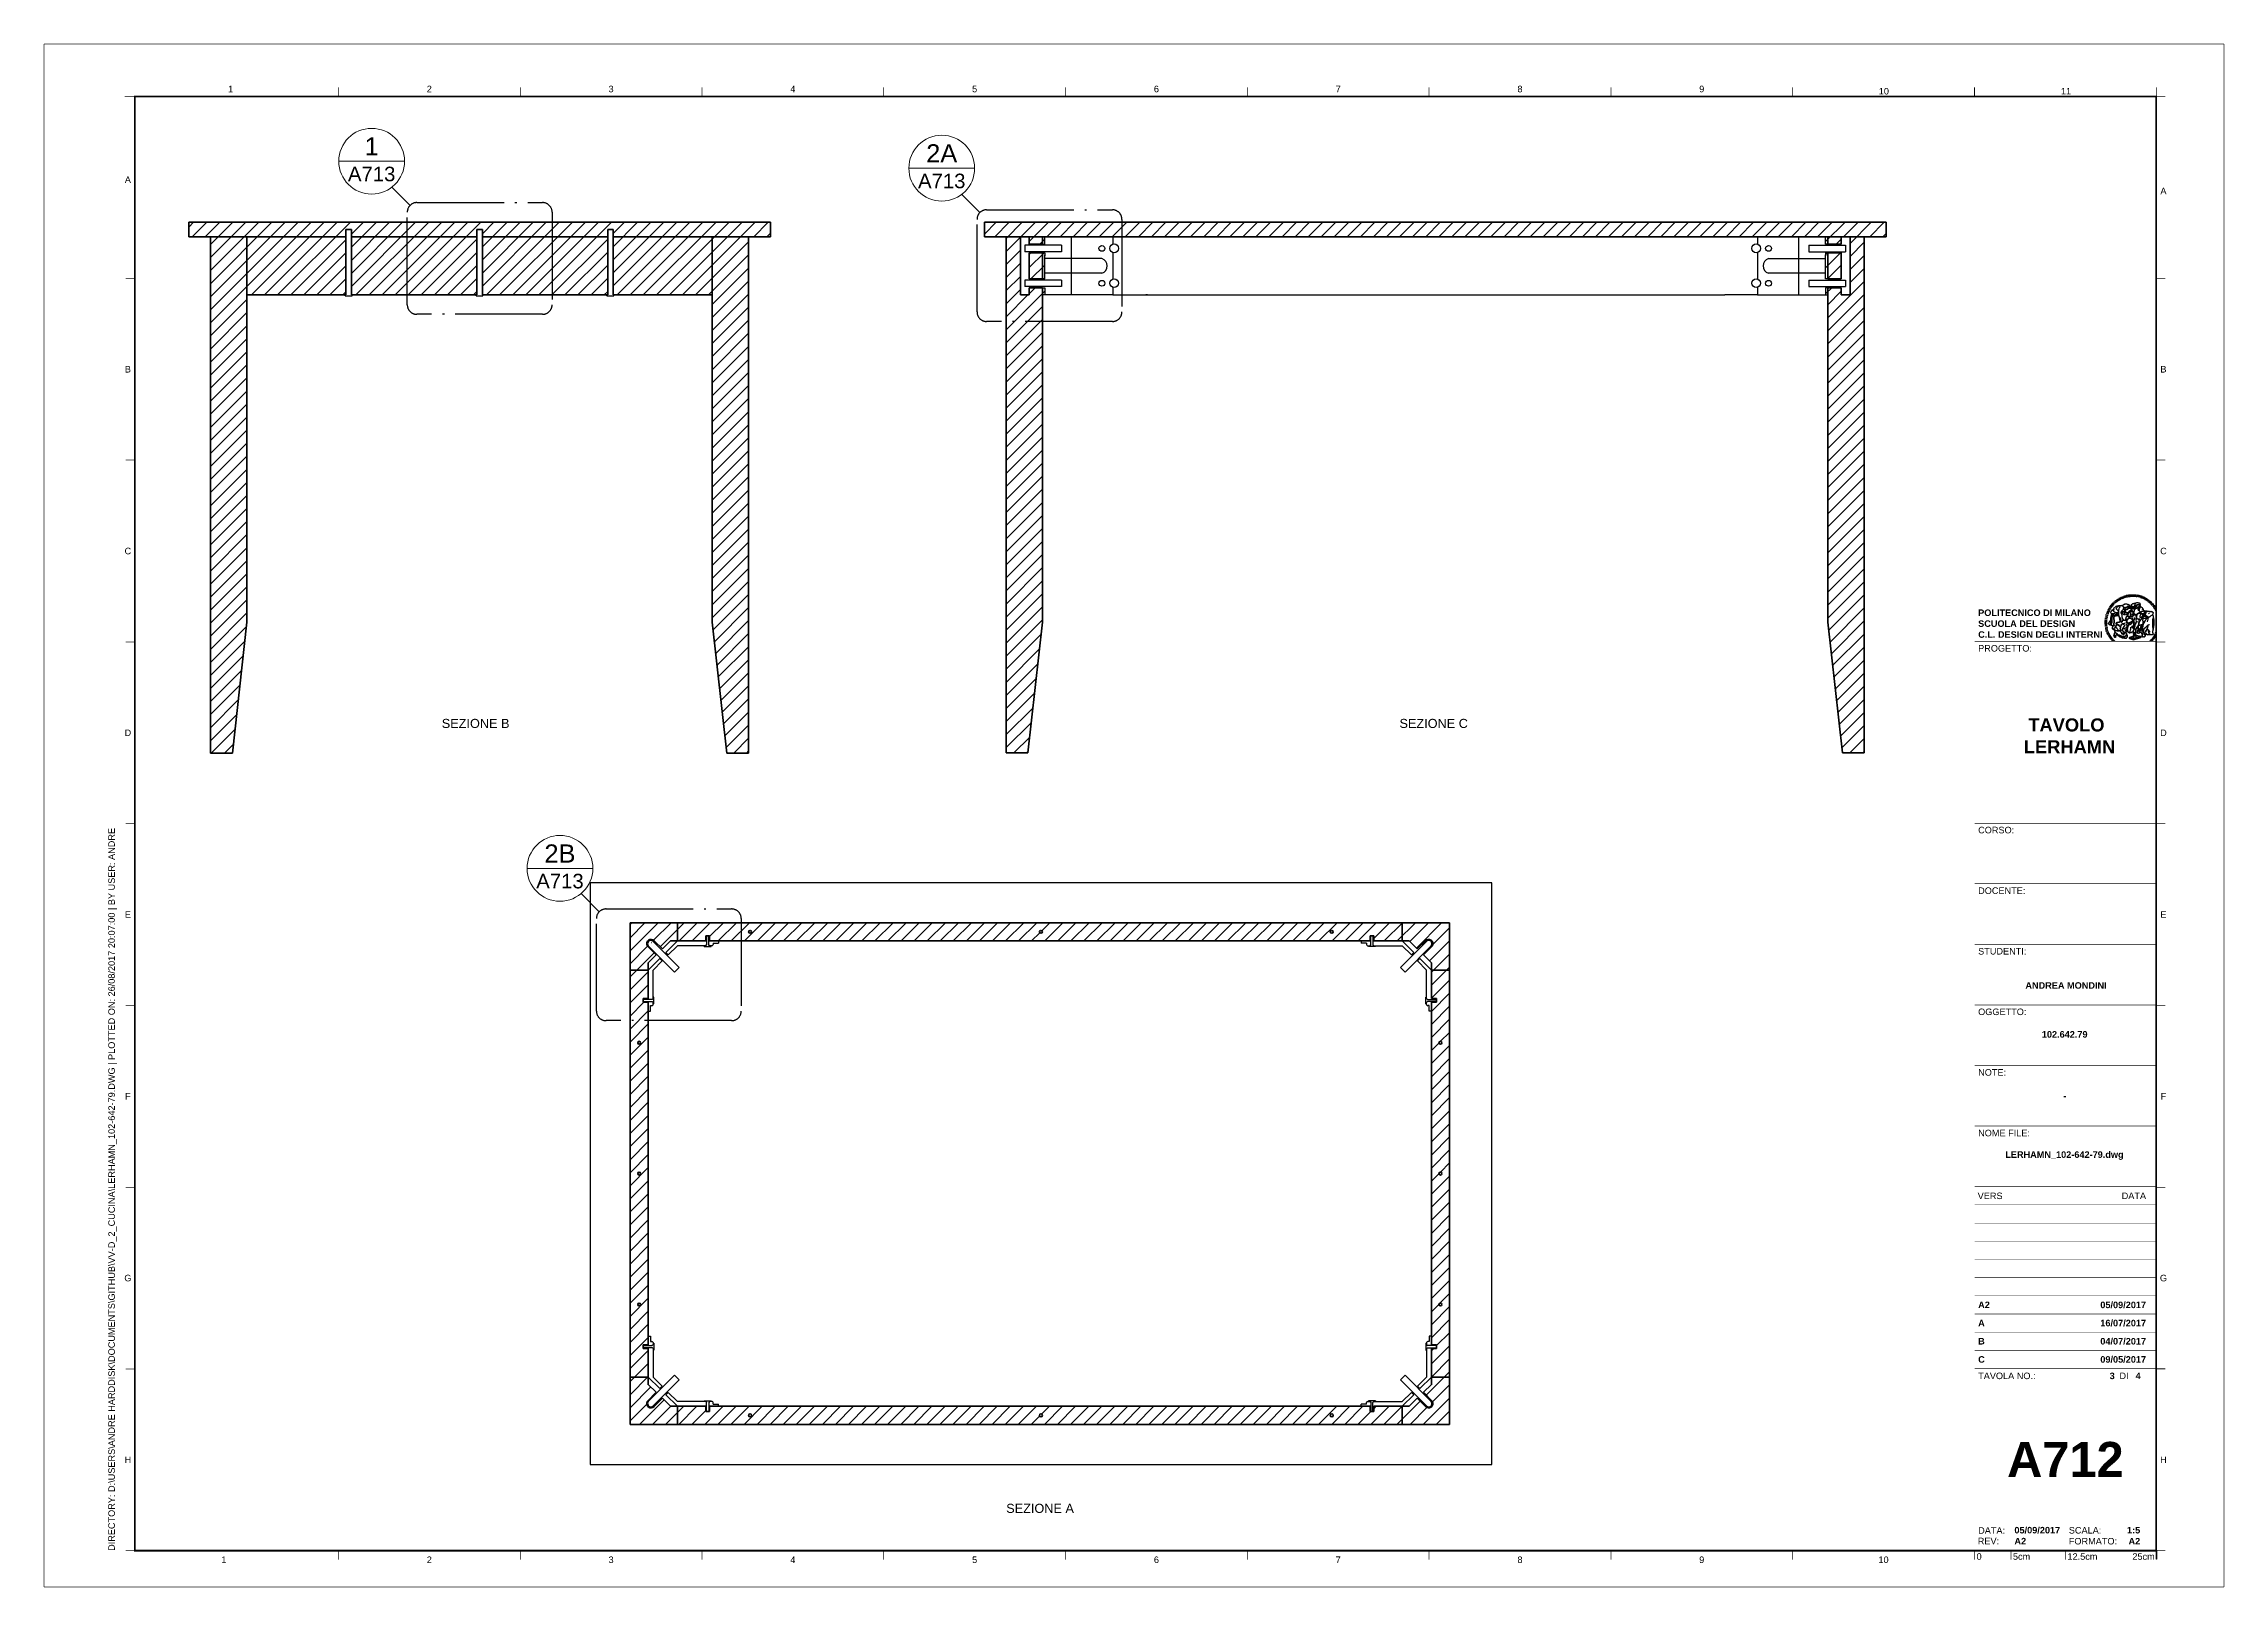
# Paper-space layout '712' of a CAD drawing. Header units: millimetres. Extents: x 0 to 600, y 0 to 425.
# The model-space entities are those that its viewports show. They can reach past a viewport. Long polylines and large blocks are cut down to what shows.
import ezdxf
from ezdxf.enums import TextEntityAlignment as Align

# ---------------------------------------------------------------- set-up
doc = ezdxf.new("R2010")
doc.units = ezdxf.units.MM
doc.set_wipeout_variables(frame=1)
doc.linetypes.add('ACAD_ISO04W100', pattern=[30, 24, -3, 0, -3])
for name, color, linetype, lineweight in [('A-ANNO-SYMB', 3, 'Continuous', 18), ('IF-DETL', 4, 'Continuous', 35), ('IF-FURN', 7, 'Continuous', 35)]:
    doc.layers.add(name, color=color, linetype=linetype, lineweight=lineweight)
for name, color, linetype in [('G-ANNO-LOGO', 3, 'Continuous'), ('G-ANNO-TEXT', 3, 'Continuous'), ('G-ANNO-TTLB', 3, 'Continuous'), ('IF-ANNO SYMB', 3, 'Continuous'), ('Layer1', 1, 'Continuous'), ('Layer2', 8, 'Continuous'), ('linee sezione', 3, 'ACAD_ISO04W100')]:
    doc.layers.add(name, color=color, linetype=linetype)
doc.layers.add('G-ANNO-NPLT', color=210, linetype='Continuous', plot=False)
doc.layers.get('0').off()
doc.styles.add('ARIAL', font='arial.ttf')
doc.styles.add('ARIAL-BOLD', font='')
doc.styles.add('E-ARIAL', font='arial.ttf')
doc.styles.get("Standard").update_dxf_attribs({"font": 'arial.ttf'})
doc.styles.get('ARIAL-BOLD').set_extended_font_data('Arial', bold=True)

psp = doc.layouts.new('712')

# ---------------------------------------------------------------- texts
at = {"layer": 'G-ANNO-TEXT', "style": 'ARIAL'}
for s, p in [('1', (51.4, 412.06)), ('2', (106.05, 412.06)), ('3', (156.05, 412.06)), ('4', (206.05, 412.06)), ('5', (256.05, 412.06)), ('6', (306.05, 412.06)), ('7', (356.05, 412.06)), ('8', (406.05, 412.06)), ('9', (456.05, 412.06)), ('10', (506.14, 411.45)), ('11', (556.23, 411.45)), ('A', (23.14, 387.12)), ('A', (583.04, 384.01)), ('B', (23.14, 334.97)), ('B', (583.04, 334.97)), ('C', (23.14, 284.97)), ('C', (583.04, 284.97)), ('D', (23.14, 234.97)), ('E', (23.14, 184.97)), ('F', (23.14, 134.97)), ('G', (23.14, 84.97)), ('H', (23.14, 34.97)), ('1', (49.55, 7.48)), ('2', (106.05, 7.48)), ('3', (156.05, 7.48)), ('4', (206.05, 7.48)), ('5', (256.05, 7.48)), ('6', (306.05, 7.48)), ('7', (356.05, 7.48)), ('8', (406.05, 7.48)), ('9', (456.05, 7.48)), ('10', (506.05, 7.48))]:
    psp.add_text(s, height=1.8, dxfattribs=at).set_placement(p, align=Align.MIDDLE_CENTER)
at = {"layer": 'G-ANNO-TEXT', "insert": (17.76, 9.92), "char_height": 1.8, "attachment_point": 1, "rotation": 90, "style": 'ARIAL'}
psp.add_mtext_dynamic_manual_height_columns('DIRECTORY: D:\\\\USERS\\\\ANDRE HARDDISK\\\\DOCUMENTS\\\\GITHUB\\\\VV-D_2_CUCINA\\\\LERHAMN_102-642-79.DWG | PLOTTED ON: 26/08/2017 20:07:00 | BY USER: ANDRE', width=412.209, gutter_width=9, heights=[0], dxfattribs=at)
at = {"layer": 'IF-ANNO SYMB', "char_height": 2.5, "attachment_point": 1}
for s, insert in [('SEZIONE B', (109.48, 238.79)), ('SEZIONE C', (372.9, 238.79)), ('SEZIONE{\\fArial|b1|i0|c0|p34; }A', (264.73, 22.87))]:
    psp.add_mtext_dynamic_manual_height_columns(s, width=83.2377, gutter_width=12.5, heights=[0], dxfattribs=dict(at, insert=insert))

msp = doc.modelspace()

# ---------------------------------------------------------------- blocks, each defined once
blk = doc.blocks.new('logoPolimi')
for p, q in [((-1.41, 1.91), (-1.28, 1.74)), ((-1.32, 1.97), (-1.2, 1.8)), ((-1.22, 2.03), (-1.11, 1.85)), ((-1.13, 2.09), (-1.03, 1.9)), ((-1.03, 2.14), (-0.94, 1.95)), ((-0.93, 2.18), (-0.84, 1.99)), ((-0.83, 2.22), (-0.75, 2.03)), ((-0.72, 2.26), (-0.66, 2.06)), ((-0.61, 2.29), (-0.56, 2.09)), ((-0.51, 2.32), (-0.46, 2.11)), ((-0.4, 2.34), (-0.36, 2.13)), ((-0.29, 2.35), (-0.26, 2.14)), ((-0.18, 2.36), (-0.16, 2.15)), ((-0.07, 2.37), (-0.06, 2.16)), ((0.04, 2.37), (0.04, 2.16)), ((0.15, 2.36), (0.14, 2.16)), ((0.26, 2.36), (0.24, 2.15)), ((0.37, 2.34), (0.34, 2.13)), ((0.48, 2.32), (0.44, 2.12)), ((0.59, 2.3), (0.54, 2.09)), ((0.69, 2.27), (0.63, 2.07)), ((0.8, 2.23), (0.73, 2.03)), ((0.9, 2.19), (0.82, 2)), ((1, 2.15), (0.91, 1.96)), ((1.1, 2.1), (1, 1.91)), ((1.2, 2.04), (1.09, 1.86)), ((1.29, 1.99), (1.18, 1.81)), ((1.38, 1.92), (1.26, 1.75)), ((1.47, 1.86), (1.34, 1.69)), ((-2.37, 0.12), (-2.16, 0.11)), ((-2.37, 0.01), (-2.16, 0.01)), ((-2.36, 0.23), (-2.15, 0.21)), ((-2.35, 0.34), (-2.14, 0.31)), ((-2.33, 0.45), (-2.12, 0.41)), ((-2.3, 0.55), (-2.1, 0.51)), ((-2.28, 0.66), (-2.07, 0.6)), ((-2.24, 0.77), (-2.04, 0.7)), ((-2.2, 0.87), (-2.01, 0.79)), ((-2.16, 0.97), (-1.97, 0.89)), ((-2.11, 1.07), (-1.93, 0.98)), ((-2.06, 1.17), (-1.88, 1.07)), ((-2.01, 1.26), (-1.83, 1.15)), ((-1.94, 1.36), (-1.77, 1.24)), ((-1.88, 1.45), (-1.71, 1.32)), ((-1.84, 0.03), (-1.82, 0.35)), ((-1.81, 1.53), (-1.65, 1.4)), ((-1.74, 1.61), (-1.58, 1.47)), ((-1.73, 0.59), (-1.73, 0.59)), ((-1.73, 0.59), (-1.73, 0.59)), ((-1.66, 1.69), (-1.51, 1.54)), ((-1.65, 0.57), (-1.65, 0.57)), ((-1.59, 1.12), (-1.59, 1.12)), ((-1.58, 1.77), (-1.44, 1.61)), ((-1.51, 0.55), (-1.51, 0.55)), ((-1.51, 0.55), (-1.51, 0.55)), ((-1.49, 1.84), (-1.36, 1.68)), ((-1.31, 0.79), (-1.21, 0.75)), ((-1.21, 0.75), (-1.31, 0.79)), ((-1.21, 0.75), (-1.31, 0.79)), ((-1.21, 0.75), (-1.21, 0.75)), ((-1.21, 0.75), (-1.21, 0.75)), ((-1.19, 0.76), (-1.19, 0.76)), ((-1.19, 0.76), (-1.19, 0.76)), ((-1.17, 0.99), (-1.18, 0.99)), ((-1.18, 0.99), (-1.17, 0.99)), ((-1.16, 0.57), (-1.16, 0.57)), ((-1.16, 0.57), (-1.16, 0.57)), ((-1.1, 0.01), (-0.99, 0.06)), ((-0.99, 0.06), (-1.1, 0.01)), ((-0.99, 0.06), (-1.1, 0.01)), ((-0.99, 0.06), (-0.99, 0.06)), ((-0.99, 0.06), (-0.99, 0.06)), ((-0.97, 0.79), (-0.98, 0.79)), ((-0.89, 0.84), (-0.97, 0.79)), ((-0.97, 0.79), (-0.89, 0.84)), ((-0.96, 1.41), (-0.96, 1.41)), ((-0.96, 1.41), (-0.96, 1.41)), ((-0.89, 0.84), (-0.82, 0.87)), ((-0.82, 0.87), (-0.89, 0.84)), ((-0.89, 0.84), (-0.82, 0.87)), ((-0.88, 0.83), (-0.89, 0.84)), ((-0.85, 1.39), (-0.85, 1.39)), ((-0.85, 1.39), (-0.85, 1.39)), ((-0.84, 0.14), (-0.84, 0.14)), ((-0.77, 1.08), (-0.78, 1.08)), ((-0.78, 1.08), (-0.77, 1.08)), ((-0.61, 1.12), (-0.77, 1.08)), ((-0.77, 1.08), (-0.61, 1.12)), ((-0.77, 1.08), (-0.61, 1.12)), ((-0.75, 1.3), (-0.76, 1.29)), ((-0.76, 1.29), (-0.75, 1.3)), ((-0.65, 0.99), (-0.7, 0.96)), ((-0.69, 0.18), (-0.68, 0.18)), ((-0.66, 0.93), (-0.66, 0.93)), ((-0.66, 0.93), (-0.64, 0.93)), ((-0.66, 0.93), (-0.66, 0.93)), ((-0.66, 0.93), (-0.66, 0.93)), ((-0.63, 1.01), (-0.63, 1.01)), ((-0.63, 1.01), (-0.62, 1.01)), ((-0.63, 0.66), (-0.63, 0.66)), ((-0.6, 1.12), (-0.61, 1.12)), ((-0.61, 1.12), (-0.6, 1.12)), ((-0.61, 1.12), (-0.6, 1.12)), ((-0.61, 0.86), (-0.57, 0.85)), ((-0.57, 0.85), (-0.61, 0.86)), ((-0.61, 0.86), (-0.57, 0.85)), ((-0.53, 1.08), (-0.6, 1.12)), ((-0.6, 1.12), (-0.6, 1.11)), ((-0.6, 1.12), (-0.53, 1.08)), ((-0.57, 0.8), (-0.59, 0.8)), ((-0.57, 0.85), (-0.53, 0.84)), ((-0.57, 0.85), (-0.57, 0.85)), ((-0.57, 0.85), (-0.57, 0.85)), ((-0.57, 0.85), (-0.53, 0.84)), ((-0.56, 0.29), (-0.49, 0.48)), ((-0.56, 0.14), (-0.56, 0.29)), ((-0.5, 0.11), (-0.56, 0.14)), ((-0.53, 0.84), (-0.51, 0.84)), ((-0.53, 0.84), (-0.51, 0.84)), ((-0.53, 0.84), (-0.53, 0.84)), ((-0.51, 0.11), (-0.51, 0.11)), ((-0.51, 0.11), (-0.51, 0.11)), ((-0.34, 0.33), (-0.5, 0.11)), ((-0.49, 0.48), (-0.41, 0.55)), ((-0.42, 0.8), (-0.47, 0.79)), ((-0.42, 0.8), (-0.47, 0.79)), ((-0.47, 0.79), (-0.45, 0.76)), ((-0.47, 0.79), (-0.45, 0.76)), ((-0.45, 1.14), (-0.42, 1.11)), ((-0.42, 1.26), (-0.36, 1.22)), ((-0.41, 0.55), (-0.34, 0.49)), ((-0.4, 1.37), (-0.38, 1.38)), ((-0.39, 1.37), (-0.4, 1.37)), ((-0.35, 1.33), (-0.4, 1.37)), ((-0.39, 1.24), (-0.4, 1.23)), ((-0.38, 1.14), (-0.38, 1.14)), ((-0.34, 0.49), (-0.09, 0.48)), ((-0.16, 0.32), (-0.34, 0.33)), ((-0.14, 0.32), (-0.31, 0.34)), ((-0.28, 1.3), (-0.29, 1.3)), ((-0.28, 1.3), (-0.28, 1.3)), ((-0.16, 1.24), (-0.16, 1.25)), ((-0.16, 1.25), (-0.16, 1.25)), ((-0.16, 0.49), (-0.14, 0.64)), ((-0.06, 0.27), (-0.16, 0.32)), ((-0.1, 0.88), (-0.09, 0.87)), ((-0.08, 1.37), (-0.08, 1.38)), ((-0.08, 1.23), (-0.05, 1.21)), ((-0.05, 1.21), (-0.08, 1.23)), ((-0.08, 1.23), (-0.05, 1.21)), ((-0.03, 0.26), (-0.06, 0.27)), ((-0.05, 1.21), (-0.04, 1.21)), ((-0.04, 1.21), (-0.05, 1.21)), ((-0.04, 1.21), (-0.04, 1.21)), ((-0.04, 1.21), (-0.04, 1.21)), ((-0.04, 0.48), (-0.03, 0.26)), ((0.03, 1.15), (0.03, 1.15)), ((0.03, 0.66), (0.03, 0.67)), ((0.07, 0.58), (0.07, 0.57)), ((0.1, 1.18), (0.1, 1.18)), ((0.1, 0.84), (0.1, 0.84)), ((0.13, 1.32), (0.17, 1.19)), ((0.14, 0.71), (0.34, 0.65)), ((0.31, 0.56), (0.17, 0.63)), ((0.27, 1.61), (0.27, 1.61)), ((0.27, 1.61), (0.27, 1.61)), ((0.27, 1.61), (0.27, 1.61)), ((0.29, 1.29), (0.29, 1.29)), ((0.29, 1.29), (0.29, 1.29)), ((0.29, 1.29), (0.29, 1.29)), ((0.29, 1.29), (0.29, 1.29)), ((0.33, 0.49), (0.34, 0.49)), ((0.33, 0.03), (0.35, 0.03)), ((0.33, 0.03), (0.35, 0.03)), ((0.34, 0.65), (0.34, 0.64)), ((0.35, 0.03), (0.57, 0.06)), ((0.35, 0.03), (0.57, 0.06)), ((0.35, 0.03), (0.35, 0.03)), ((0.35, 0.03), (0.35, 0.03)), ((0.38, 1.36), (0.37, 1.35)), ((0.38, 0.34), (0.37, 0.34)), ((0.38, 0.34), (0.38, 0.34)), ((0.43, 0.67), (0.39, 0.64)), ((0.49, 1.05), (0.51, 1.13)), ((0.51, 1.13), (0.49, 1.05)), ((0.49, 1.05), (0.51, 1.13)), ((0.51, 1.31), (0.5, 1.29)), ((0.51, 1.13), (0.52, 1.23)), ((0.52, 1.23), (0.51, 1.23)), ((0.51, 1.23), (0.52, 1.23)), ((0.52, 1.23), (0.51, 1.13)), ((0.51, 1.13), (0.52, 1.23)), ((0.52, 1.24), (0.6, 1.37)), ((0.52, 1.23), (0.6, 1.36)), ((0.6, 1.36), (0.52, 1.23)), ((0.52, 1.23), (0.52, 1.23)), ((0.52, 1.23), (0.52, 1.24)), ((0.52, 1.23), (0.52, 1.23)), ((0.55, 1.07), (0.53, 1.06)), ((0.53, 1.04), (0.53, 1.06)), ((0.53, 1.05), (0.53, 1.04)), ((0.54, 0.3), (0.63, 0.32)), ((0.54, -0.08), (0.61, 0.06)), ((0.61, 0.06), (0.54, -0.08)), ((0.54, -0.08), (0.61, 0.06)), ((0.56, 0.19), (0.59, 0.21)), ((0.57, 1.07), (0.57, 1.07)), ((0.57, 1.07), (0.57, 1.07)), ((0.57, 1.07), (0.57, 1.07)), ((0.57, 1.07), (0.57, 1.07)), ((0.57, 1.07), (0.57, 1.07)), ((0.57, 1.07), (0.57, 1.07)), ((0.57, 1.07), (0.57, 1.07)), ((0.58, 0.3), (0.59, 0.29)), ((0.59, 0.78), (0.59, 0.79)), ((0.59, 0.79), (0.59, 0.79)), ((0.59, 0.79), (0.59, 0.79)), ((0.59, 0.79), (0.59, 0.78)), ((0.61, 0.06), (0.6, 0.07)), ((0.6, 0.07), (0.61, 0.06)), ((0.61, 0.06), (0.61, 0.07)), ((0.62, 0.21), (0.65, 0.22)), ((0.64, 1.37), (0.65, 1.37)), ((0.69, 0.86), (0.68, 0.86)), ((0.68, 0.86), (0.69, 0.86)), ((0.68, 0.76), (0.68, 0.76)), ((0.76, 0.26), (0.76, 0.26)), ((0.82, 0.35), (0.84, 0.36)), ((0.82, 0.35), (0.82, 0.35)), ((0.84, 0.36), (0.84, 0.37)), ((0.85, 0.34), (1.05, 0.35)), ((0.93, 1.05), (0.93, 1.05)), ((0.93, 1.05), (0.93, 1.05)), ((0.93, 1.05), (0.93, 1.04)), ((0.93, 1.05), (0.93, 1.05)), ((0.97, 0.66), (0.96, 0.66)), ((1.01, 0.97), (0.98, 0.96)), ((1.17, 0.96), (1.17, 0.95)), ((1.17, 0.95), (1.17, 0.95)), ((1.34, 0.37), (1.26, 0.04)), ((1.27, 0.37), (1.27, 0.38)), ((1.28, 0.95), (1.28, 0.95)), ((1.37, 0.73), (1.46, 0.81)), ((1.41, 0.4), (1.41, 0.41)), ((1.56, 1.79), (1.42, 1.63)), ((1.64, 1.71), (1.49, 1.56)), ((1.49, 0.9), (1.57, 0.92)), ((1.72, 1.63), (1.56, 1.49)), ((1.67, 0.6), (1.57, 0.53)), ((1.79, 1.55), (1.63, 1.41)), ((1.86, 1.47), (1.7, 1.34)), ((1.93, 1.38), (1.76, 1.26)), ((1.99, 1.29), (1.81, 1.17)), ((2.05, 1.19), (1.87, 1.09)), ((2.1, 1.1), (1.92, 1)), ((2.15, 1), (1.96, 0.91)), ((2.19, 0.9), (2, 0.82)), ((2.23, 0.79), (2.04, 0.72)), ((2.27, 0.69), (2.07, 0.63)), ((2.3, 0.58), (2.09, 0.53)), ((2.32, 0.47), (2.12, 0.43)), ((2.34, 0.37), (2.13, 0.33)), ((2.36, 0.26), (2.15, 0.23)), ((2.37, 0.15), (2.16, 0.13)), ((2.37, 0.04), (2.16, 0.03)), ((-2.37, -0.1), (-2.16, -0.09)), ((-2.36, -0.21), (-2.15, -0.19)), ((-2.35, -0.32), (-2.14, -0.29)), ((-2.33, -0.43), (-2.12, -0.39)), ((-2.31, -0.54), (-2.1, -0.49)), ((-2.28, -0.65), (-2.08, -0.59)), ((-2.25, -0.75), (-2.05, -0.69)), ((-2.21, -0.86), (-2.02, -0.78)), ((-2.17, -0.96), (-1.98, -0.87)), ((-2.12, -1.06), (-1.93, -0.96)), ((-2.07, -1.16), (-1.89, -1.05)), ((-2.04, -0.15), (-1.97, -0.2)), ((-2.01, -1.25), (-1.84, -1.14)), ((-1.95, -1.34), (-1.78, -1.22)), ((-1.89, -1.43), (-1.72, -1.31)), ((-1.82, -1.52), (-1.66, -1.38)), ((-1.75, -1.6), (-1.59, -1.46)), ((-1.67, -1.68), (-1.52, -1.53)), ((-1.58, -0.12), (-1.6, -0.18)), ((-1.6, -0.18), (-1.58, -0.28)), ((-1.57, -0.54), (-1.59, -0.54)), ((-1.59, -0.54), (-1.59, -0.54)), ((-1.59, -1.76), (-1.45, -1.6)), ((-1.56, -0.32), (-1.56, -0.31)), ((-1.56, -0.31), (-1.56, -0.31)), ((-1.53, -0.65), (-1.53, -0.65)), ((-1.53, -0.65), (-1.53, -0.65)), ((-1.51, -1.83), (-1.37, -1.67)), ((-1.48, -0.86), (-1.48, -0.85)), ((-1.42, -0.37), (-1.42, -0.37)), ((-1.42, -1.9), (-1.29, -1.73)), ((-1.38, -0.46), (-1.38, -0.46)), ((-1.33, -1.96), (-1.21, -1.79)), ((-1.31, -0.24), (-1.31, -0.23)), ((-1.31, -0.23), (-1.31, -0.24)), ((-1.24, -2.02), (-1.13, -1.84)), ((-1.23, -0.19), (-1.23, -0.19)), ((-1.23, -0.19), (-1.23, -0.19)), ((-1.23, -0.19), (-1.23, -0.19)), ((-1.23, -0.19), (-1.23, -0.19)), ((-1.01, -0.39), (-1.02, -0.39)), ((-1.02, -0.39), (-1.01, -0.39)), ((-1.02, -0.7), (-1.02, -0.7)), ((-1.02, -0.7), (-1.02, -0.7)), ((-1.02, -0.7), (-1.02, -0.7)), ((-0.79, -0.51), (-0.83, -0.58)), ((-0.83, -0.58), (-0.79, -0.51)), ((-0.83, -0.58), (-0.79, -0.51)), ((-0.78, -1.05), (-0.83, -0.94)), ((-0.83, -0.94), (-0.78, -1.05)), ((-0.83, -0.94), (-0.83, -0.94)), ((-0.83, -0.94), (-0.78, -1.05)), ((-0.82, -1.23), (-0.82, -1.23)), ((-0.82, -1.23), (-0.77, -1.23)), ((-0.77, -1.23), (-0.82, -1.23)), ((-0.82, -1.23), (-0.82, -1.23)), ((-0.77, -1.23), (-0.82, -1.23)), ((-0.75, -0.96), (-0.8, -0.89)), ((-0.8, -0.89), (-0.79, -0.92)), ((-0.79, -0.92), (-0.8, -0.89)), ((-0.8, -0.89), (-0.75, -0.96)), ((-0.79, -0.92), (-0.8, -0.89)), ((-0.8, -0.89), (-0.8, -0.89)), ((-0.8, -0.89), (-0.75, -0.96)), ((-0.79, -0.92), (-0.78, -0.95)), ((-0.78, -0.95), (-0.79, -0.92)), ((-0.78, -0.95), (-0.79, -0.92)), ((-0.77, -0.49), (-0.78, -0.48)), ((-0.78, -0.48), (-0.77, -0.49)), ((-0.78, -0.95), (-0.76, -1)), ((-0.76, -1), (-0.78, -0.95)), ((-0.76, -1), (-0.78, -0.95)), ((-0.71, -0.89), (-0.75, -0.87)), ((-0.75, -0.87), (-0.71, -0.89)), ((-0.75, -0.87), (-0.71, -0.89)), ((-0.72, -1.01), (-0.75, -0.96)), ((-0.75, -0.96), (-0.72, -1.01)), ((-0.75, -0.96), (-0.72, -1.01)), ((-0.64, -0.93), (-0.71, -0.89)), ((-0.71, -0.89), (-0.64, -0.93)), ((-0.71, -0.89), (-0.64, -0.93)), ((-0.66, -0.53), (-0.66, -0.53)), ((-0.66, -0.53), (-0.66, -0.53)), ((-0.66, -0.53), (-0.66, -0.53)), ((-0.39, -0.81), (-0.51, -0.69)), ((-0.51, -1.04), (-0.5, -1.04)), ((-0.48, -0.42), (-0.48, -0.42)), ((-0.48, -0.42), (-0.48, -0.42)), ((-0.48, -0.42), (-0.48, -0.42)), ((-0.41, -0.51), (-0.41, -0.51)), ((-0.38, -0.05), (-0.39, -0.12)), ((-0.39, -0.12), (-0.37, -0.1)), ((-0.35, -0.14), (-0.37, -0.08)), ((-0.37, -0.09), (-0.37, -0.09)), ((-0.33, -0.12), (-0.35, -0.14)), ((-0.32, -0.14), (-0.35, -0.14)), ((-0.35, -0.18), (-0.34, -0.22)), ((-0.34, -0.08), (-0.29, -0.16)), ((-0.34, -0.22), (-0.34, -0.22)), ((-0.27, -0.17), (-0.32, -0.14)), ((-0.25, -0.91), (-0.26, -0.9)), ((-0.26, -1.29), (0.1, -1.2)), ((0.1, -1.2), (-0.26, -1.29)), ((0.08, -1.4), (-0.26, -1.29)), ((-0.26, -1.29), (0.08, -1.4)), ((-0.26, -1.38), (-0.26, -1.29)), ((-0.26, -1.29), (-0.26, -1.29)), ((-0.26, -1.29), (-0.26, -1.38)), ((-0.26, -1.29), (0.08, -1.4)), ((-0.26, -1.29), (-0.26, -1.29)), ((0.08, -1.49), (-0.26, -1.38)), ((-0.26, -1.38), (0.09, -1.49)), ((-0.14, -0.15), (-0.16, -0.13)), ((-0.11, -0.04), (-0.12, -0.05)), ((-0.04, -0.41), (-0.01, -0.44)), ((-0.01, -0.44), (-0.04, -0.41)), ((-0.04, -0.41), (-0.01, -0.44)), ((0.07, -0.84), (0.07, -0.84)), ((0.07, -0.84), (0.07, -0.84)), ((0.1, -1.2), (0.08, -1.32)), ((0.08, -1.32), (0.13, -1.2)), ((0.08, -1.4), (0.72, -1.22)), ((0.72, -1.22), (0.08, -1.4)), ((0.08, -1.4), (0.72, -1.22)), ((0.72, -1.31), (0.08, -1.49)), ((0.08, -1.44), (0.08, -1.4)), ((0.08, -1.4), (0.08, -1.44)), ((0.08, -1.4), (0.08, -1.49)), ((0.08, -1.49), (0.08, -1.44)), ((0.08, -1.44), (0.08, -1.44)), ((0.08, -1.44), (0.08, -1.45)), ((0.08, -1.45), (0.08, -1.46)), ((0.08, -1.46), (0.08, -1.49)), ((0.1, -1.01), (0.09, -0.86)), ((0.1, -1.01), (0.09, -0.86)), ((0.09, -1.49), (0.72, -1.31)), ((0.1, -1.2), (0.12, -1.04)), ((0.12, -1.04), (0.1, -1.2)), ((0.13, -1.2), (0.1, -1.2)), ((0.1, -1.2), (0.13, -1.2)), ((0.13, -1.2), (0.1, -1.2)), ((0.1, -1.2), (0.1, -1.2)), ((0.11, -0.44), (0.11, -0.44)), ((0.11, -0.44), (0.11, -0.44)), ((0.12, -0.21), (0.12, -0.21)), ((0.12, -0.21), (0.12, -0.21)), ((0.12, -0.21), (0.12, -0.21)), ((0.12, -0.21), (0.12, -0.21)), ((0.12, -0.21), (0.12, -0.21)), ((0.12, -0.21), (0.12, -0.21)), ((0.12, -0.21), (0.12, -0.21)), ((0.12, -0.21), (0.12, -0.21)), ((0.12, -0.21), (0.12, -0.21)), ((0.12, -0.21), (0.12, -0.21)), ((0.12, -0.21), (0.12, -0.21)), ((0.12, -0.21), (0.12, -0.21)), ((0.12, -0.21), (0.12, -0.21)), ((0.12, -0.56), (0.14, -0.53)), ((0.14, -0.53), (0.12, -0.56)), ((0.12, -0.56), (0.14, -0.53)), ((0.12, -1.04), (0.12, -1.04)), ((0.12, -1.04), (0.12, -1.04)), ((0.12, -1.04), (0.12, -1.04)), ((0.21, -0.99), (0.13, -1.2)), ((0.13, -1.2), (0.21, -0.99)), ((0.36, -1.14), (0.13, -1.2)), ((0.13, -1.2), (0.26, -1.17)), ((0.14, -0.53), (0.16, -0.49)), ((0.16, -0.49), (0.14, -0.53)), ((0.14, -0.53), (0.16, -0.49)), ((0.16, -0.49), (0.16, -0.49)), ((0.16, -0.49), (0.16, -0.49)), ((0.28, -1.19), (0.21, -0.99)), ((0.21, -0.99), (0.31, -1.27)), ((0.24, -0.17), (0.24, -0.16)), ((0.24, -0.16), (0.24, -0.17)), ((0.25, -0.84), (0.25, -0.88)), ((0.25, -0.88), (0.25, -0.84)), ((0.25, -0.88), (0.25, -0.84)), ((0.25, -0.88), (0.29, -1.17)), ((0.26, -0.88), (0.25, -0.88)), ((0.31, -1.27), (0.25, -0.88)), ((0.26, -1.17), (0.28, -1.16)), ((0.28, -1.16), (0.36, -1.14)), ((0.29, -1.17), (0.28, -1.19)), ((0.36, -1.14), (0.72, -1.22)), ((0.72, -1.22), (0.36, -1.14)), ((0.49, -0.31), (0.49, -0.31)), ((0.49, -0.31), (0.49, -0.31)), ((0.5, -0.27), (0.5, -0.27)), ((0.51, -0.27), (0.51, -0.27)), ((0.72, -0.81), (0.75, -0.89)), ((0.72, -1.22), (0.72, -1.31)), ((0.72, -1.31), (0.72, -1.22)), ((0.74, -0.23), (0.74, -0.23)), ((0.74, -0.23), (0.75, -0.24)), ((0.75, -0.23), (0.75, -0.23)), ((0.86, -0.25), (0.82, -0.34)), ((0.87, -0.22), (0.86, -0.23)), ((0.87, -0.22), (0.86, -0.25)), ((0.96, -0.58), (0.96, -0.57)), ((1.05, -1.05), (1.04, -1.05)), ((1.28, -2), (1.17, -1.82)), ((1.37, -1.93), (1.25, -1.76)), ((1.31, -0.27), (1.3, -0.26)), ((1.3, -0.26), (1.3, -0.26)), ((1.3, -0.26), (1.3, -0.26)), ((1.3, -0.26), (1.31, -0.27)), ((1.3, -0.26), (1.3, -0.26)), ((1.46, -1.87), (1.33, -1.7)), ((1.54, -1.8), (1.41, -1.64)), ((1.63, -1.72), (1.48, -1.57)), ((1.71, -1.65), (1.55, -1.5)), ((1.78, -1.57), (1.62, -1.43)), ((1.85, -1.48), (1.69, -1.35)), ((1.92, -1.39), (1.75, -1.27)), ((1.98, -1.3), (1.81, -1.19)), ((2.04, -1.21), (1.86, -1.1)), ((2.09, -1.11), (1.91, -1.01)), ((2.14, -1.01), (1.95, -0.92)), ((2.19, -0.91), (1.99, -0.83)), ((2.23, -0.81), (2.03, -0.74)), ((2.26, -0.7), (2.06, -0.64)), ((2.29, -0.6), (2.09, -0.55)), ((2.32, -0.49), (2.11, -0.45)), ((2.34, -0.38), (2.13, -0.35)), ((2.35, -0.27), (2.15, -0.25)), ((2.37, -0.08), (2.16, -0.07)), ((2.36, -0.16), (2.16, -0.15)), ((-1.14, -2.08), (-1.04, -1.89)), ((-1.04, -2.13), (-0.95, -1.94)), ((-0.94, -2.18), (-0.86, -1.98)), ((-0.84, -2.22), (-0.77, -2.02)), ((-0.74, -2.25), (-0.67, -2.05)), ((-0.63, -2.29), (-0.57, -2.08)), ((-0.52, -2.31), (-0.48, -2.11)), ((-0.42, -2.33), (-0.38, -2.13)), ((-0.31, -2.35), (-0.28, -2.14)), ((-0.2, -2.36), (-0.18, -2.15)), ((-0.09, -2.37), (-0.08, -2.16)), ((0.03, -2.37), (0.02, -2.16)), ((0.14, -2.37), (0.12, -2.16)), ((0.25, -2.36), (0.22, -2.15)), ((0.35, -2.34), (0.32, -2.14)), ((0.46, -2.32), (0.42, -2.12)), ((0.57, -2.3), (0.52, -2.1)), ((0.68, -2.27), (0.62, -2.07)), ((0.78, -2.24), (0.71, -2.04)), ((0.89, -2.2), (0.81, -2)), ((0.99, -2.15), (0.9, -1.96)), ((1.09, -2.11), (0.99, -1.92)), ((1.19, -2.05), (1.08, -1.87))]:
    blk.add_line(p, q)
for points in [[(-1.9, 0.12), (-1.94, 0.02), (-2.05, -0.09), (-2.05, -0.09)], [(-1.86, 0.38), (-1.86, 0.38), (-1.87, 0.19), (-1.9, 0.12)], [(-1.76, 0.6), (-1.76, 0.6), (-1.84, 0.57), (-1.86, 0.38)], [(-1.86, -0.04), (-1.84, 0.02), (-1.84, 0.03), (-1.84, 0.03)], [(-1.82, 0.78), (-1.83, 0.8), (-1.85, 0.86), (-1.83, 0.88)], [(-1.82, 0.78), (-1.83, 0.8), (-1.85, 0.86), (-1.83, 0.88)], [(-1.83, 0.88), (-1.81, 0.9), (-1.76, 0.96), (-1.76, 0.96)], [(-1.83, 0.88), (-1.81, 0.9), (-1.76, 0.96), (-1.76, 0.96)], [(-1.76, 0.6), (-1.83, 0.7), (-1.78, 0.74), (-1.78, 0.74)], [(-1.78, 0.74), (-1.79, 0.74), (-1.83, 0.7), (-1.76, 0.6)], [(-1.78, 0.74), (-1.8, 0.76), (-1.81, 0.78), (-1.82, 0.78)], [(-1.78, 0.74), (-1.8, 0.76), (-1.81, 0.78), (-1.82, 0.78)], [(-1.82, 0.35), (-1.81, 0.5), (-1.73, 0.59), (-1.73, 0.59)], [(-1.82, -0.19), (-1.73, -0.07), (-1.75, 0.14), (-1.75, 0.3)], [(-1.75, 0.33), (-1.75, 0.17), (-1.73, -0.05), (-1.8, -0.17)], [(-1.78, 0.74), (-1.75, 0.72), (-1.72, 0.69), (-1.68, 0.7)], [(-1.68, 0.7), (-1.72, 0.69), (-1.75, 0.72), (-1.78, 0.74)], [(-1.68, 0.7), (-1.72, 0.69), (-1.75, 0.72), (-1.78, 0.74)], [(-1.78, 0.74), (-1.78, 0.74), (-1.78, 0.74), (-1.78, 0.74)], [(-1.76, 0.96), (-1.68, 1.1), (-1.59, 1.12), (-1.59, 1.12)], [(-1.76, 0.96), (-1.68, 1.1), (-1.6, 1.12), (-1.6, 1.12)], [(-1.73, 0.59), (-1.74, 0.59), (-1.75, 0.6), (-1.76, 0.6)], [(-1.73, 0.59), (-1.74, 0.59), (-1.75, 0.6), (-1.76, 0.6)], [(-1.75, 0.3), (-1.76, 0.47), (-1.65, 0.57), (-1.65, 0.57)], [(-1.65, 0.57), (-1.65, 0.57), (-1.76, 0.5), (-1.75, 0.33)], [(-1.65, 0.57), (-1.68, 0.58), (-1.7, 0.58), (-1.73, 0.59)], [(-1.65, 0.57), (-1.68, 0.58), (-1.7, 0.58), (-1.73, 0.59)], [(-1.5, 0.71), (-1.53, 0.74), (-1.61, 0.71), (-1.68, 0.7)], [(-1.68, 0.7), (-1.61, 0.71), (-1.53, 0.73), (-1.5, 0.71)], [(-1.5, 0.71), (-1.53, 0.73), (-1.61, 0.71), (-1.68, 0.7)], [(-1.51, 0.55), (-1.56, 0.56), (-1.61, 0.56), (-1.65, 0.57)], [(-1.65, 0.57), (-1.61, 0.56), (-1.56, 0.56), (-1.51, 0.55)], [(-1.51, 0.55), (-1.56, 0.56), (-1.61, 0.56), (-1.65, 0.57)], [(-1.59, 1.12), (-1.6, 1.06), (-1.61, 0.99), (-1.61, 0.97)], [(-1.61, 0.97), (-1.61, 0.99), (-1.6, 1.06), (-1.59, 1.12)], [(-1.61, 0.97), (-1.61, 0.99), (-1.6, 1.06), (-1.59, 1.12)], [(-1.61, 0.97), (-1.61, 0.95), (-1.56, 0.88), (-1.54, 0.87)], [(-1.54, 0.87), (-1.56, 0.88), (-1.61, 0.95), (-1.61, 0.97)], [(-1.54, 0.87), (-1.56, 0.88), (-1.61, 0.96), (-1.61, 0.97)], [(-1.59, 1.12), (-1.59, 1.13), (-1.59, 1.15), (-1.58, 1.16)], [(-1.59, 1.12), (-1.59, 1.13), (-1.59, 1.15), (-1.58, 1.16)], [(-1.58, 1.16), (-1.57, 1.21), (-1.52, 1.23), (-1.49, 1.25)], [(-1.58, 1.16), (-1.57, 1.21), (-1.52, 1.23), (-1.49, 1.25)], [(-1.58, 0.36), (-1.58, 0.48), (-1.51, 0.55), (-1.51, 0.55)], [(-1.51, 0.55), (-1.51, 0.55), (-1.58, 0.48), (-1.58, 0.36)], [(-1.51, 0.55), (-1.51, 0.55), (-1.58, 0.48), (-1.58, 0.36)], [(-1.55, 0.04), (-1.55, 0.08), (-1.58, 0.25), (-1.58, 0.36)], [(-1.58, 0.36), (-1.58, 0.25), (-1.55, 0.08), (-1.55, 0.04)], [(-1.58, 0.36), (-1.58, 0.25), (-1.55, 0.08), (-1.55, 0.04)], [(-1.58, -0.12), (-1.57, -0.06), (-1.55, 0.02), (-1.55, 0.04)], [(-1.55, 0.04), (-1.55, 0.02), (-1.57, -0.06), (-1.58, -0.12)], [(-1.55, 0.04), (-1.55, 0.02), (-1.56, -0.04), (-1.57, -0.1)], [(-1.54, 0.87), (-1.52, 0.85), (-1.47, 0.83), (-1.44, 0.83)], [(-1.44, 0.83), (-1.47, 0.83), (-1.52, 0.85), (-1.54, 0.87)], [(-1.45, 0.83), (-1.47, 0.83), (-1.52, 0.85), (-1.54, 0.87)], [(-1.51, 0.55), (-1.33, 0.54), (-1.16, 0.57), (-1.16, 0.57)], [(-1.16, 0.57), (-1.16, 0.57), (-1.33, 0.54), (-1.51, 0.55)], [(-1.16, 0.57), (-1.16, 0.57), (-1.33, 0.54), (-1.51, 0.55)], [(-1.5, 0.71), (-1.46, 0.68), (-1.4, 0.62), (-1.33, 0.66)], [(-1.33, 0.66), (-1.4, 0.62), (-1.46, 0.68), (-1.5, 0.71)], [(-1.33, 0.66), (-1.4, 0.62), (-1.46, 0.68), (-1.5, 0.71)], [(-1.49, 1.25), (-1.46, 1.26), (-1.42, 1.33), (-1.39, 1.36)], [(-1.49, 1.25), (-1.46, 1.27), (-1.43, 1.34), (-1.39, 1.36)], [(-1.31, 0.79), (-1.33, 0.79), (-1.42, 0.83), (-1.45, 0.83)], [(-1.44, 0.83), (-1.42, 0.83), (-1.33, 0.79), (-1.31, 0.79)], [(-1.31, 0.79), (-1.33, 0.79), (-1.42, 0.83), (-1.44, 0.83)], [(-1.35, 1.1), (-1.4, 1.17), (-1.36, 1.23), (-1.29, 1.31)], [(-1.29, 1.31), (-1.36, 1.23), (-1.4, 1.17), (-1.35, 1.1)], [(-1.35, 1.1), (-1.4, 1.17), (-1.36, 1.23), (-1.29, 1.31)], [(-1.39, 1.36), (-1.35, 1.38), (-1.26, 1.4), (-1.19, 1.41)], [(-1.39, 1.36), (-1.35, 1.38), (-1.26, 1.4), (-1.19, 1.41)], [(-1.18, 0.99), (-1.24, 0.97), (-1.3, 1.03), (-1.35, 1.1)], [(-1.35, 1.1), (-1.3, 1.03), (-1.24, 0.97), (-1.18, 0.99)], [(-1.18, 1), (-1.24, 0.97), (-1.3, 1.03), (-1.35, 1.1)], [(-1.33, 0.66), (-1.28, 0.7), (-1.23, 0.73), (-1.21, 0.75)], [(-1.21, 0.75), (-1.23, 0.73), (-1.28, 0.7), (-1.33, 0.66)], [(-1.21, 0.75), (-1.23, 0.73), (-1.28, 0.7), (-1.33, 0.66)], [(-1.29, 1.31), (-1.22, 1.39), (-1.01, 1.41), (-0.96, 1.41)], [(-0.96, 1.41), (-1.01, 1.41), (-1.22, 1.39), (-1.29, 1.31)], [(-1.29, 1.31), (-1.22, 1.39), (-1.01, 1.41), (-0.96, 1.41)], [(-1.24, -0.02), (-1.21, -0.01), (-1.1, 0.01), (-1.1, 0.01)], [(-1.1, 0.01), (-1.1, 0.01), (-1.21, -0.01), (-1.24, -0.02)], [(-1.1, 0.01), (-1.1, 0.01), (-1.21, -0.01), (-1.24, -0.02)], [(-1.21, 0.75), (-1.2, 0.75), (-1.19, 0.76), (-1.19, 0.76)], [(-1.19, 0.76), (-1.19, 0.76), (-1.2, 0.75), (-1.21, 0.75)], [(-1.19, 0.76), (-1.19, 0.76), (-1.2, 0.76), (-1.21, 0.75)], [(-1.19, 1.41), (-1.11, 1.43), (-0.97, 1.41), (-0.97, 1.41)], [(-1.19, 1.41), (-1.12, 1.43), (-0.98, 1.41), (-0.98, 1.41)], [(-1.19, 0.76), (-1.19, 0.77), (-1.18, 0.78), (-1.18, 0.79)], [(-1.18, 0.79), (-1.18, 0.78), (-1.19, 0.77), (-1.19, 0.76)], [(-1.19, 0.76), (-1.19, 0.77), (-1.19, 0.78), (-1.18, 0.79)], [(-1.18, 0.68), (-1.18, 0.68), (-1.19, 0.71), (-1.19, 0.76)], [(-1.19, 0.76), (-1.19, 0.71), (-1.18, 0.68), (-1.18, 0.68)], [(-1.18, 0.68), (-1.18, 0.68), (-1.19, 0.71), (-1.19, 0.76)], [(-1.18, 0.97), (-1.18, 0.97), (-1.18, 0.98), (-1.17, 0.99)], [(-1.17, 0.99), (-1.18, 0.98), (-1.18, 0.97), (-1.18, 0.97)], [(-1.18, 0.97), (-1.18, 0.97), (-1.18, 0.98), (-1.17, 0.99)], [(-1.18, 0.79), (-1.17, 0.86), (-1.18, 0.95), (-1.18, 0.97)], [(-1.18, 0.97), (-1.18, 0.95), (-1.17, 0.86), (-1.18, 0.79)], [(-1.18, 0.79), (-1.17, 0.86), (-1.18, 0.95), (-1.18, 0.97)], [(-1.16, 0.57), (-1.17, 0.6), (-1.18, 0.64), (-1.18, 0.68)], [(-1.18, 0.68), (-1.18, 0.64), (-1.17, 0.6), (-1.16, 0.57)], [(-1.16, 0.57), (-1.17, 0.6), (-1.18, 0.64), (-1.18, 0.68)], [(-1.17, 0.99), (-1.17, 1.03), (-1.16, 1.09), (-1.14, 1.13)], [(-1.09, 0.42), (-1.1, 0.44), (-1.14, 0.48), (-1.16, 0.57)], [(-1.16, 0.57), (-1.14, 0.48), (-1.1, 0.44), (-1.09, 0.42)], [(-1.09, 0.42), (-1.1, 0.44), (-1.14, 0.48), (-1.16, 0.57)], [(-1.14, 1.13), (-1.12, 1.18), (-1.05, 1.31), (-1.05, 1.31)], [(-1.12, 0.46), (-1.12, 0.46), (-1.13, 0.38), (-1.11, 0.26)], [(-1.11, 0.26), (-1.08, 0.14), (-1.05, 0.03), (-1.05, 0.03)], [(-1.02, 0.32), (-1.02, 0.32), (-1.08, 0.4), (-1.09, 0.42)], [(-1.09, 0.42), (-1.08, 0.4), (-1.02, 0.32), (-1.02, 0.32)], [(-1.02, 0.32), (-1.02, 0.32), (-1.08, 0.4), (-1.09, 0.42)], [(-0.98, 0.2), (-0.98, 0.21), (-1.02, 0.32), (-1.02, 0.32)], [(-1.02, 0.32), (-1.02, 0.32), (-0.98, 0.21), (-0.98, 0.2)], [(-0.98, 0.2), (-0.98, 0.21), (-1.02, 0.32), (-1.02, 0.32)], [(-1.01, 0.12), (-1, 0.16), (-0.98, 0.19), (-0.98, 0.2)], [(-0.98, 0.2), (-0.98, 0.19), (-1, 0.16), (-1.01, 0.12)], [(-1.01, 0.12), (-1, 0.16), (-0.98, 0.19), (-0.98, 0.2)], [(-0.99, 0.06), (-1, 0.07), (-1.01, 0.1), (-1.01, 0.12)], [(-1.01, 0.12), (-1.01, 0.1), (-1, 0.07), (-0.99, 0.06)], [(-0.99, 0.06), (-1, 0.07), (-1.01, 0.1), (-1.01, 0.12)], [(-0.99, 0.06), (-0.99, 0.06), (-0.99, 0.06), (-0.98, 0.05)], [(-0.98, 0.05), (-0.99, 0.06), (-0.99, 0.06), (-0.99, 0.06)], [(-0.99, 0.05), (-0.99, 0.06), (-0.99, 0.06), (-0.99, 0.06)], [(-0.95, 0.02), (-0.96, 0.03), (-0.97, 0.04), (-0.99, 0.05)], [(-0.98, 1.41), (-0.98, 1.41), (-0.97, 1.41), (-0.96, 1.41)], [(-0.98, 0.81), (-0.94, 0.85), (-0.92, 0.93), (-0.91, 0.97)], [(-0.91, 0.97), (-0.92, 0.93), (-0.94, 0.85), (-0.98, 0.81)], [(-0.91, 0.97), (-0.92, 0.93), (-0.94, 0.85), (-0.98, 0.81)], [(-0.98, 0.79), (-0.98, 0.81), (-0.98, 0.81), (-0.98, 0.81)], [(-0.98, 0.81), (-0.98, 0.81), (-0.98, 0.81), (-0.98, 0.79)], [(-0.98, 0.81), (-0.98, 0.81), (-0.98, 0.81), (-0.98, 0.79)], [(-0.98, 0.79), (-0.98, 0.79), (-0.98, 0.78), (-0.97, 0.77)], [(-0.98, 0.79), (-0.98, 0.79), (-0.98, 0.78), (-0.97, 0.77)], [(-0.98, 0.05), (-0.97, 0.04), (-0.96, 0.03), (-0.95, 0.02)], [(-0.95, 0.02), (-0.96, 0.03), (-0.97, 0.04), (-0.98, 0.05)], [(-0.97, 1.41), (-0.97, 1.41), (-0.97, 1.41), (-0.96, 1.41)], [(-0.97, 0.77), (-0.96, 0.74), (-0.91, 0.64), (-0.91, 0.57)], [(-0.97, 0.77), (-0.96, 0.74), (-0.91, 0.64), (-0.91, 0.57)], [(-0.96, 1.41), (-0.94, 1.41), (-0.9, 1.41), (-0.85, 1.39)], [(-0.96, 1.41), (-0.94, 1.41), (-0.9, 1.41), (-0.85, 1.39)], [(-0.95, 0.02), (-0.94, 0.01), (-0.92, 0.01), (-0.9, 0.01)], [(-0.9, 0.01), (-0.92, 0.01), (-0.94, 0.01), (-0.95, 0.02)], [(-0.91, 0.01), (-0.92, 0.01), (-0.94, 0.01), (-0.95, 0.02)], [(-0.91, 0.97), (-0.89, 1), (-0.87, 1.01), (-0.84, 1.02)], [(-0.84, 1.02), (-0.87, 1.01), (-0.89, 1), (-0.91, 0.97)], [(-0.84, 1.02), (-0.87, 1.01), (-0.89, 1.01), (-0.91, 0.97)], [(-0.91, 0.57), (-0.91, 0.5), (-0.9, 0.43), (-0.88, 0.37)], [(-0.91, 0.57), (-0.91, 0.5), (-0.9, 0.43), (-0.88, 0.37)], [(-0.87, 0.03), (-0.87, 0.03), (-0.89, 0.01), (-0.91, 0.01)], [(-0.9, 0.01), (-0.89, 0.01), (-0.87, 0.03), (-0.87, 0.03)], [(-0.87, 0.03), (-0.87, 0.03), (-0.89, 0.01), (-0.9, 0.01)], [(-0.88, 0.84), (-0.88, 0.84), (-0.89, 0.79), (-0.88, 0.77)], [(-0.88, 0.77), (-0.89, 0.79), (-0.88, 0.83), (-0.88, 0.83)], [(-0.74, 0.66), (-0.85, 0.67), (-0.88, 0.77), (-0.88, 0.77)], [(-0.88, 0.77), (-0.88, 0.77), (-0.85, 0.67), (-0.74, 0.66)], [(-0.88, 0.37), (-0.86, 0.32), (-0.83, 0.25), (-0.82, 0.25)], [(-0.88, 0.37), (-0.86, 0.32), (-0.83, 0.25), (-0.82, 0.25)], [(-0.87, 0.03), (-0.86, 0.03), (-0.86, 0.05), (-0.86, 0.06)], [(-0.86, 0.06), (-0.86, 0.05), (-0.86, 0.03), (-0.87, 0.03)], [(-0.86, 0.06), (-0.86, 0.05), (-0.86, 0.03), (-0.87, 0.03)], [(-0.85, 1.39), (-0.86, 1.42), (-0.8, 1.45), (-0.8, 1.46)], [(-0.85, 1.39), (-0.86, 1.42), (-0.83, 1.44), (-0.82, 1.45)], [(-0.86, 0.06), (-0.86, 0.07), (-0.86, 0.1), (-0.85, 0.11)], [(-0.85, 0.11), (-0.86, 0.1), (-0.86, 0.07), (-0.86, 0.06)], [(-0.85, 0.11), (-0.86, 0.1), (-0.86, 0.07), (-0.86, 0.06)], [(-0.81, 1.36), (-0.83, 1.37), (-0.84, 1.38), (-0.85, 1.39)], [(-0.85, 1.39), (-0.84, 1.38), (-0.83, 1.37), (-0.81, 1.36)], [(-0.85, 1.39), (-0.84, 1.38), (-0.83, 1.37), (-0.81, 1.36)], [(-0.85, 0.11), (-0.85, 0.12), (-0.84, 0.14), (-0.84, 0.14)], [(-0.84, 0.14), (-0.84, 0.14), (-0.85, 0.12), (-0.85, 0.11)], [(-0.84, 0.14), (-0.84, 0.14), (-0.85, 0.12), (-0.85, 0.11)], [(-0.84, 1.02), (-0.83, 1.03), (-0.81, 1.05), (-0.78, 1.08)], [(-0.78, 1.08), (-0.81, 1.05), (-0.83, 1.03), (-0.84, 1.02)], [(-0.78, 1.08), (-0.81, 1.05), (-0.83, 1.03), (-0.84, 1.02)], [(-0.84, 0.14), (-0.83, 0.15), (-0.81, 0.16), (-0.81, 0.16)], [(-0.81, 0.16), (-0.81, 0.16), (-0.83, 0.15), (-0.84, 0.14)], [(-0.81, 0.16), (-0.81, 0.16), (-0.84, 0.15), (-0.84, 0.14)], [(-0.84, 0.15), (-0.84, 0.15), (-0.84, 0.15), (-0.84, 0.14)], [(-0.84, 0.14), (-0.84, 0.14), (-0.84, 0.14), (-0.84, 0.14)], [(-0.84, 0.14), (-0.84, 0.14), (-0.84, 0.14), (-0.84, 0.14)], [(-0.84, 0.14), (-0.84, 0.14), (-0.84, 0.14), (-0.84, 0.14)], [(-0.82, 1.45), (-0.82, 1.45), (-0.8, 1.45), (-0.8, 1.45)], [(-0.82, 0.87), (-0.82, 0.87), (-0.72, 0.91), (-0.66, 0.93)], [(-0.66, 0.93), (-0.72, 0.91), (-0.82, 0.87), (-0.82, 0.87)], [(-0.82, 0.87), (-0.82, 0.87), (-0.72, 0.91), (-0.66, 0.93)], [(-0.82, 0.25), (-0.8, 0.25), (-0.77, 0.24), (-0.77, 0.23)], [(-0.82, 0.25), (-0.8, 0.25), (-0.78, 0.24), (-0.77, 0.23)], [(-0.76, 1.29), (-0.77, 1.32), (-0.79, 1.34), (-0.81, 1.36)], [(-0.81, 1.36), (-0.79, 1.34), (-0.77, 1.32), (-0.76, 1.29)], [(-0.81, 1.36), (-0.79, 1.34), (-0.77, 1.32), (-0.76, 1.3)], [(-0.81, 0.16), (-0.8, 0.17), (-0.8, 0.17), (-0.79, 0.18)], [(-0.79, 0.18), (-0.8, 0.17), (-0.8, 0.17), (-0.81, 0.16)], [(-0.79, 0.18), (-0.8, 0.17), (-0.8, 0.17), (-0.81, 0.16)], [(-0.8, 1.46), (-0.8, 1.49), (-0.69, 1.51), (-0.69, 1.51)], [(-0.8, 1.46), (-0.8, 1.49), (-0.75, 1.49), (-0.75, 1.49)], [(-0.8, 1.45), (-0.8, 1.45), (-0.8, 1.46), (-0.8, 1.46)], [(-0.79, 0.18), (-0.78, 0.18), (-0.77, 0.16), (-0.77, 0.16)], [(-0.77, 0.16), (-0.77, 0.16), (-0.78, 0.18), (-0.79, 0.18)], [(-0.77, 0.16), (-0.77, 0.16), (-0.78, 0.18), (-0.79, 0.18)], [(-0.78, 1.08), (-0.77, 1.1), (-0.76, 1.13), (-0.75, 1.16)], [(-0.75, 1.16), (-0.76, 1.13), (-0.77, 1.1), (-0.78, 1.08)], [(-0.75, 1.16), (-0.76, 1.13), (-0.77, 1.1), (-0.78, 1.08)], [(-0.77, 0.23), (-0.76, 0.22), (-0.72, 0.2), (-0.71, 0.2)], [(-0.77, 0.23), (-0.76, 0.22), (-0.72, 0.2), (-0.71, 0.2)], [(-0.77, 0.16), (-0.77, 0.16), (-0.74, 0.16), (-0.7, 0.17)], [(-0.7, 0.17), (-0.74, 0.16), (-0.77, 0.16), (-0.77, 0.16)], [(-0.7, 0.17), (-0.74, 0.16), (-0.77, 0.16), (-0.77, 0.16)], [(-0.76, 1.3), (-0.74, 1.25), (-0.73, 1.2), (-0.75, 1.16)], [(-0.75, 1.16), (-0.73, 1.2), (-0.74, 1.25), (-0.76, 1.29)], [(-0.76, 1.29), (-0.74, 1.25), (-0.73, 1.2), (-0.75, 1.16)], [(-0.75, 1.49), (-0.75, 1.52), (-0.69, 1.51), (-0.69, 1.51)], [(-0.7, 1.26), (-0.7, 1.28), (-0.73, 1.28), (-0.75, 1.3)], [(-0.75, 1.3), (-0.73, 1.28), (-0.7, 1.28), (-0.7, 1.26)], [(-0.71, 1.24), (-0.72, 1.25), (-0.73, 1.27), (-0.75, 1.28)], [(-0.63, 0.66), (-0.63, 0.66), (-0.73, 0.66), (-0.74, 0.66)], [(-0.74, 0.66), (-0.73, 0.66), (-0.63, 0.66), (-0.63, 0.66)], [(-0.65, 1.23), (-0.67, 1.24), (-0.71, 1.23), (-0.71, 1.24)], [(-0.71, 0.2), (-0.7, 0.2), (-0.69, 0.19), (-0.69, 0.18)], [(-0.71, 0.2), (-0.7, 0.2), (-0.69, 0.19), (-0.69, 0.18)], [(-0.65, 1.23), (-0.67, 1.24), (-0.7, 1.25), (-0.7, 1.26)], [(-0.7, 1.26), (-0.7, 1.25), (-0.67, 1.24), (-0.65, 1.23)], [(-0.7, 0.17), (-0.69, 0.17), (-0.68, 0.18), (-0.69, 0.18)], [(-0.69, 0.18), (-0.68, 0.18), (-0.69, 0.17), (-0.7, 0.17)], [(-0.69, 0.18), (-0.68, 0.18), (-0.69, 0.17), (-0.7, 0.17)], [(-0.69, 1.51), (-0.69, 1.59), (-0.51, 1.55), (-0.51, 1.55)], [(-0.69, 1.51), (-0.66, 1.55), (-0.66, 1.55), (-0.66, 1.55)], [(-0.66, 0.67), (-0.69, 0.69), (-0.68, 0.72), (-0.68, 0.76)], [(-0.68, 0.76), (-0.68, 0.72), (-0.69, 0.69), (-0.66, 0.67)], [(-0.66, 0.68), (-0.69, 0.69), (-0.68, 0.72), (-0.68, 0.76)], [(-0.68, 0.76), (-0.68, 0.79), (-0.67, 0.82), (-0.66, 0.83)], [(-0.66, 0.83), (-0.67, 0.82), (-0.68, 0.79), (-0.68, 0.76)], [(-0.68, 0.76), (-0.68, 0.79), (-0.67, 0.82), (-0.66, 0.83)], [(-0.68, 0.18), (-0.68, 0.18), (-0.56, 0.15), (-0.51, 0.11)], [(-0.68, 0.18), (-0.68, 0.18), (-0.56, 0.15), (-0.51, 0.11)], [(-0.66, 1.55), (-0.63, 1.57), (-0.51, 1.55), (-0.51, 1.55)], [(-0.62, 0.95), (-0.63, 0.95), (-0.64, 0.94), (-0.66, 0.93)], [(-0.66, 0.93), (-0.64, 0.94), (-0.63, 0.95), (-0.62, 0.95)], [(-0.66, 0.83), (-0.65, 0.85), (-0.61, 0.86), (-0.61, 0.86)], [(-0.61, 0.86), (-0.61, 0.86), (-0.65, 0.84), (-0.66, 0.83)], [(-0.66, 0.83), (-0.65, 0.84), (-0.61, 0.86), (-0.61, 0.86)], [(-0.63, 0.66), (-0.64, 0.67), (-0.65, 0.67), (-0.66, 0.68)], [(-0.63, 0.66), (-0.64, 0.67), (-0.65, 0.67), (-0.66, 0.67)], [(-0.66, 0.67), (-0.65, 0.67), (-0.64, 0.67), (-0.63, 0.66)], [(-0.59, 1.24), (-0.6, 1.23), (-0.63, 1.22), (-0.65, 1.23)], [(-0.65, 1.23), (-0.63, 1.22), (-0.6, 1.23), (-0.59, 1.24)], [(-0.56, 1.24), (-0.56, 1.24), (-0.63, 1.22), (-0.65, 1.23)], [(-0.63, 1.01), (-0.63, 1.01), (-0.64, 1), (-0.65, 0.99)], [(-0.64, 0.93), (-0.64, 0.93), (-0.58, 0.88), (-0.57, 0.85)], [(-0.64, 0.93), (-0.64, 0.93), (-0.58, 0.88), (-0.57, 0.85)], [(-0.6, 1.11), (-0.6, 1.11), (-0.59, 1.05), (-0.63, 1.01)], [(-0.6, 1.11), (-0.6, 1.11), (-0.59, 1.05), (-0.63, 1.01)], [(-0.5, 0.65), (-0.55, 0.61), (-0.6, 0.64), (-0.63, 0.66)], [(-0.5, 0.65), (-0.55, 0.61), (-0.6, 0.64), (-0.63, 0.66)], [(-0.62, 1.01), (-0.62, 1.01), (-0.62, 0.97), (-0.62, 0.95)], [(-0.62, 0.95), (-0.62, 0.97), (-0.62, 1.01), (-0.62, 1.01)], [(-0.56, 1.24), (-0.56, 1.24), (-0.57, 1.25), (-0.59, 1.24)], [(-0.59, 1.24), (-0.57, 1.25), (-0.56, 1.24), (-0.56, 1.24)], [(-0.41, 0.55), (-0.41, 0.55), (-0.59, 0.44), (-0.56, 0.15)], [(-0.52, 0.81), (-0.53, 0.8), (-0.56, 0.79), (-0.57, 0.8)], [(-0.57, 0.01), (-0.57, 0.01), (-0.38, -0.06), (-0.35, -0.15)], [(-0.49, 1.27), (-0.5, 1.26), (-0.53, 1.24), (-0.56, 1.24)], [(-0.52, 1.26), (-0.53, 1.26), (-0.54, 1.22), (-0.56, 1.24)], [(-0.56, 1.24), (-0.54, 1.22), (-0.53, 1.26), (-0.52, 1.26)], [(-0.47, 1.06), (-0.49, 1.06), (-0.53, 1.08), (-0.53, 1.08)], [(-0.53, 1.08), (-0.53, 1.08), (-0.49, 1.06), (-0.47, 1.06)], [(-0.53, 0.84), (-0.53, 0.84), (-0.52, 0.81), (-0.52, 0.81)], [(-0.49, 1.27), (-0.5, 1.26), (-0.51, 1.26), (-0.52, 1.26)], [(-0.52, 1.26), (-0.51, 1.26), (-0.5, 1.26), (-0.49, 1.27)], [(-0.51, 0.12), (-0.51, 0.12), (-0.52, 0.19), (-0.49, 0.21)], [(-0.51, 0.19), (-0.51, 0.18), (-0.52, 0.15), (-0.51, 0.14)], [(-0.51, 1.55), (-0.43, 1.57), (-0.43, 1.53), (-0.43, 1.53)], [(-0.51, 1.55), (-0.43, 1.57), (-0.35, 1.51), (-0.35, 1.51)], [(-0.51, 0.84), (-0.51, 0.84), (-0.46, 0.83), (-0.45, 0.83)], [(-0.51, 0.84), (-0.51, 0.84), (-0.46, 0.83), (-0.45, 0.83)], [(-0.42, 0.27), (-0.43, 0.27), (-0.5, 0.2), (-0.51, 0.19)], [(-0.51, 0.14), (-0.51, 0.13), (-0.47, 0.05), (-0.47, 0.04)], [(-0.51, 0.11), (-0.51, 0.11), (-0.51, 0.11), (-0.51, 0.11)], [(-0.51, 0.11), (-0.51, 0.11), (-0.47, 0.1), (-0.46, 0.04)], [(-0.51, 0.11), (-0.51, 0.11), (-0.51, 0.11), (-0.51, 0.11)], [(-0.51, 0.11), (-0.5, 0.11), (-0.5, 0.1), (-0.49, 0.1)], [(-0.47, 0.71), (-0.46, 0.66), (-0.5, 0.65), (-0.5, 0.65)], [(-0.47, 0.71), (-0.46, 0.66), (-0.5, 0.65), (-0.5, 0.65)], [(-0.44, 1.3), (-0.45, 1.3), (-0.47, 1.28), (-0.49, 1.27)], [(-0.49, 1.27), (-0.47, 1.28), (-0.45, 1.3), (-0.44, 1.3)], [(-0.44, 1.3), (-0.45, 1.3), (-0.47, 1.28), (-0.49, 1.27)], [(-0.49, 0.21), (-0.48, 0.21), (-0.47, 0.22), (-0.47, 0.23)], [(-0.49, 0.21), (-0.49, 0.21), (-0.49, 0.21), (-0.49, 0.21)], [(-0.37, -0.09), (-0.37, -0.07), (-0.49, 0.1), (-0.49, 0.1)], [(-0.46, 1.08), (-0.46, 1.07), (-0.46, 1.06), (-0.47, 1.06)], [(-0.47, 1.06), (-0.46, 1.06), (-0.46, 1.07), (-0.46, 1.08)], [(-0.45, 0.76), (-0.44, 0.74), (-0.47, 0.71), (-0.47, 0.71)], [(-0.45, 0.76), (-0.44, 0.74), (-0.47, 0.71), (-0.47, 0.71)], [(-0.47, 0.23), (-0.46, 0.24), (-0.44, 0.27), (-0.42, 0.27)], [(-0.47, 0.04), (-0.47, 0.03), (-0.44, 0.02), (-0.44, 0.01)], [(-0.44, 1.1), (-0.45, 1.1), (-0.46, 1.08), (-0.46, 1.08)], [(-0.46, 1.08), (-0.46, 1.09), (-0.45, 1.1), (-0.44, 1.1)], [(-0.46, 0.04), (-0.46, 0.03), (-0.45, 0.03), (-0.44, 0.02)], [(-0.45, 0.83), (-0.44, 0.83), (-0.39, 0.82), (-0.39, 0.82)], [(-0.45, 0.83), (-0.44, 0.83), (-0.39, 0.82), (-0.39, 0.82)], [(-0.36, 0.68), (-0.36, 0.66), (-0.45, 0.58), (-0.41, 0.55)], [(-0.41, 0.55), (-0.45, 0.58), (-0.4, 0.62), (-0.39, 0.62)], [(-0.41, 1.32), (-0.42, 1.3), (-0.43, 1.3), (-0.44, 1.3)], [(-0.44, 1.3), (-0.43, 1.3), (-0.42, 1.3), (-0.41, 1.32)], [(-0.41, 1.32), (-0.42, 1.3), (-0.43, 1.3), (-0.44, 1.3)], [(-0.42, 1.11), (-0.42, 1.11), (-0.44, 1.1), (-0.44, 1.1)], [(-0.44, 1.1), (-0.44, 1.1), (-0.42, 1.11), (-0.42, 1.11)], [(-0.44, 0.02), (-0.43, 0.01), (-0.44, 0.01), (-0.43, 0)], [(-0.44, 0.01), (-0.43, 0), (-0.43, -0.02), (-0.38, -0.05)], [(-0.43, 1.53), (-0.37, 1.53), (-0.35, 1.5), (-0.35, 1.5)], [(-0.4, 1.12), (-0.4, 1.11), (-0.42, 1.11), (-0.42, 1.11)], [(-0.42, 1.11), (-0.42, 1.11), (-0.4, 1.11), (-0.4, 1.12)], [(-0.39, 0.82), (-0.39, 0.81), (-0.42, 0.8), (-0.42, 0.8)], [(-0.39, 0.82), (-0.39, 0.81), (-0.42, 0.8), (-0.42, 0.8)], [(-0.35, 0.32), (-0.36, 0.31), (-0.41, 0.28), (-0.42, 0.27)], [(-0.42, 0.27), (-0.41, 0.27), (-0.39, 0.28), (-0.38, 0.3)], [(-0.4, 1.37), (-0.4, 1.37), (-0.39, 1.33), (-0.41, 1.32)], [(-0.41, 1.32), (-0.39, 1.33), (-0.4, 1.37), (-0.4, 1.37)], [(-0.4, 1.37), (-0.4, 1.37), (-0.39, 1.33), (-0.41, 1.32)], [(-0.34, 0.49), (-0.35, 0.51), (-0.36, 0.52), (-0.41, 0.55)], [(-0.41, 0.55), (-0.36, 0.52), (-0.35, 0.51), (-0.34, 0.49)], [(-0.38, 1.14), (-0.38, 1.14), (-0.39, 1.12), (-0.4, 1.12)], [(-0.4, 1.12), (-0.39, 1.12), (-0.38, 1.14), (-0.38, 1.14)], [(-0.37, 1.36), (-0.38, 1.36), (-0.38, 1.35), (-0.39, 1.37)], [(-0.39, 0.63), (-0.39, 0.64), (-0.38, 0.65), (-0.36, 0.67)], [(-0.39, 0.62), (-0.38, 0.63), (-0.39, 0.63), (-0.39, 0.63)], [(-0.38, 1.38), (-0.38, 1.38), (-0.38, 1.36), (-0.36, 1.36)], [(-0.38, 1.14), (-0.38, 1.14), (-0.35, 1.11), (-0.35, 1.15)], [(-0.35, 1.14), (-0.35, 1.11), (-0.38, 1.14), (-0.38, 1.14)], [(-0.38, 0.3), (-0.37, 0.31), (-0.34, 0.35), (-0.3, 0.34)], [(-0.35, 1.34), (-0.37, 1.35), (-0.37, 1.36), (-0.37, 1.36)], [(-0.36, 1.36), (-0.36, 1.36), (-0.37, 1.35), (-0.35, 1.34)], [(-0.36, 0.67), (-0.34, 0.68), (-0.35, 0.68), (-0.35, 0.73)], [(-0.35, 0.73), (-0.36, 0.68), (-0.35, 0.69), (-0.36, 0.68)], [(-0.35, 1.5), (-0.33, 1.52), (-0.31, 1.5), (-0.31, 1.5)], [(-0.35, 1.51), (-0.28, 1.52), (-0.25, 1.44), (-0.25, 1.44)], [(-0.28, 1.3), (-0.31, 1.32), (-0.34, 1.34), (-0.35, 1.34)], [(-0.35, 1.34), (-0.34, 1.34), (-0.31, 1.32), (-0.28, 1.3)], [(-0.28, 1.31), (-0.31, 1.32), (-0.31, 1.31), (-0.35, 1.33)], [(-0.3, 1.28), (-0.3, 1.26), (-0.34, 1.18), (-0.35, 1.14)], [(-0.35, 1.15), (-0.34, 1.18), (-0.3, 1.26), (-0.3, 1.28)], [(-0.3, 0.9), (-0.3, 0.9), (-0.34, 0.77), (-0.35, 0.73)], [(-0.35, 0.73), (-0.34, 0.78), (-0.32, 0.79), (-0.32, 0.79)], [(-0.31, 0.34), (-0.31, 0.34), (-0.34, 0.33), (-0.35, 0.32)], [(-0.25, 0.48), (-0.27, 0.49), (-0.33, 0.47), (-0.34, 0.49)], [(-0.34, 0.49), (-0.33, 0.47), (-0.21, 0.46), (-0.18, 0.47)], [(-0.32, 0.79), (-0.33, 0.84), (-0.31, 0.88), (-0.31, 0.88)], [(-0.31, 1.5), (-0.26, 1.48), (-0.25, 1.44), (-0.25, 1.44)], [(-0.31, 0.88), (-0.31, 0.91), (-0.26, 0.94), (-0.26, 0.94)], [(-0.29, 1.3), (-0.29, 1.3), (-0.29, 1.29), (-0.3, 1.28)], [(-0.3, 1.28), (-0.29, 1.29), (-0.29, 1.3), (-0.29, 1.3)], [(-0.3, 1.19), (-0.3, 1.2), (-0.26, 1.22), (-0.26, 1.22)], [(-0.3, 1.19), (-0.3, 1.2), (-0.26, 1.22), (-0.26, 1.22)], [(-0.25, 1.17), (-0.28, 1.17), (-0.29, 1.18), (-0.3, 1.19)], [(-0.25, 1.17), (-0.28, 1.17), (-0.29, 1.19), (-0.3, 1.19)], [(-0.26, 0.94), (-0.26, 0.94), (-0.29, 0.92), (-0.3, 0.9)], [(-0.3, 0.34), (-0.25, 0.33), (-0.15, 0.33), (-0.14, 0.32)], [(-0.25, 1.3), (-0.26, 1.3), (-0.27, 1.3), (-0.28, 1.31)], [(-0.25, 1.3), (-0.26, 1.3), (-0.27, 1.3), (-0.28, 1.3)], [(-0.26, 1.22), (-0.26, 1.22), (-0.22, 1.24), (-0.18, 1.24)], [(-0.26, 1.22), (-0.26, 1.22), (-0.22, 1.24), (-0.18, 1.24)], [(-0.26, 0.94), (-0.23, 1), (-0.18, 0.98), (-0.18, 0.98)], [(-0.18, 0.98), (-0.18, 0.98), (-0.23, 1), (-0.26, 0.94)], [(-0.25, 1.44), (-0.19, 1.42), (-0.22, 1.38), (-0.22, 1.38)], [(-0.25, 1.44), (-0.19, 1.42), (-0.21, 1.33), (-0.22, 1.33)], [(-0.22, 1.33), (-0.22, 1.32), (-0.22, 1.3), (-0.25, 1.3)], [(-0.22, 1.32), (-0.22, 1.32), (-0.22, 1.3), (-0.25, 1.3)], [(-0.22, 1.18), (-0.23, 1.17), (-0.23, 1.17), (-0.25, 1.17)], [(-0.22, 1.18), (-0.23, 1.17), (-0.23, 1.17), (-0.25, 1.17)], [(-0.18, 0.47), (-0.18, 0.47), (-0.23, 0.46), (-0.25, 0.48)], [(-0.22, 1.38), (-0.18, 1.35), (-0.21, 1.33), (-0.22, 1.32)], [(-0.21, 1.18), (-0.21, 1.19), (-0.22, 1.18), (-0.22, 1.18)], [(-0.21, 1.18), (-0.21, 1.18), (-0.22, 1.18), (-0.22, 1.18)], [(-0.22, 0.88), (-0.21, 0.91), (-0.19, 0.95), (-0.17, 0.96)], [(-0.17, 0.96), (-0.19, 0.95), (-0.21, 0.91), (-0.22, 0.88)], [(-0.22, 0.88), (-0.21, 0.91), (-0.19, 0.96), (-0.17, 0.96)], [(-0.19, 0.81), (-0.21, 0.83), (-0.22, 0.85), (-0.22, 0.88)], [(-0.22, 0.88), (-0.22, 0.85), (-0.21, 0.83), (-0.19, 0.81)], [(-0.19, 0.82), (-0.21, 0.83), (-0.22, 0.85), (-0.22, 0.88)], [(-0.13, 1.11), (-0.13, 1.11), (-0.2, 1.17), (-0.21, 1.18)], [(-0.13, 1.11), (-0.13, 1.11), (-0.2, 1.17), (-0.21, 1.18)], [(-0.16, 0), (-0.16, -0.01), (-0.17, -0.02), (-0.21, -0.04)], [(-0.17, 0.75), (-0.17, 0.77), (-0.18, 0.8), (-0.19, 0.82)], [(-0.17, 0.75), (-0.17, 0.77), (-0.18, 0.8), (-0.19, 0.81)], [(-0.19, 0.81), (-0.18, 0.8), (-0.17, 0.77), (-0.17, 0.75)], [(-0.19, -0.02), (-0.18, -0.02), (-0.16, -0.01), (-0.16, 0)], [(-0.18, 1.24), (-0.17, 1.24), (-0.17, 1.24), (-0.16, 1.25)], [(-0.18, 1.24), (-0.17, 1.24), (-0.17, 1.24), (-0.16, 1.24)], [(-0.18, 0.98), (-0.15, 0.99), (-0.13, 1), (-0.13, 1)], [(-0.13, 0.99), (-0.13, 0.99), (-0.15, 0.99), (-0.18, 0.98)], [(-0.18, 0.47), (-0.15, 0.48), (-0.14, 0.57), (-0.14, 0.57)], [(-0.15, 0.51), (-0.15, 0.49), (-0.18, 0.47), (-0.18, 0.47)], [(-0.17, 0.96), (-0.16, 0.96), (-0.13, 0.99), (-0.06, 0.97)], [(-0.06, 0.97), (-0.13, 0.99), (-0.16, 0.96), (-0.17, 0.96)], [(-0.17, 0.96), (-0.16, 0.97), (-0.13, 0.99), (-0.06, 0.97)], [(-0.15, 0.67), (-0.17, 0.7), (-0.17, 0.74), (-0.17, 0.75)], [(-0.17, 0.75), (-0.17, 0.74), (-0.17, 0.7), (-0.15, 0.67)], [(-0.15, 0.67), (-0.17, 0.7), (-0.17, 0.74), (-0.17, 0.75)], [(-0.17, -0.01), (-0.15, 0), (-0.08, 0.04), (-0.06, 0.05)], [(-0.16, 1.25), (-0.16, 1.25), (-0.16, 1.31), (-0.14, 1.33)], [(-0.16, 1.25), (-0.16, 1.25), (-0.16, 1.32), (-0.14, 1.33)], [(-0.16, 1.24), (-0.13, 1.25), (-0.11, 1.25), (-0.08, 1.23)], [(-0.08, 1.23), (-0.11, 1.25), (-0.13, 1.25), (-0.16, 1.24)], [(-0.16, 1.25), (-0.13, 1.25), (-0.11, 1.25), (-0.08, 1.23)], [(0.03, 0.66), (-0.09, 0.66), (-0.16, 0.69), (-0.16, 0.69)], [(-0.16, 0.49), (-0.16, 0.49), (0.03, 0.44), (0.07, 0.57)], [(0, 0.49), (-0.07, 0.47), (-0.16, 0.49), (-0.16, 0.49)], [(-0.16, 0), (-0.16, 0.01), (-0.14, 0.01), (-0.13, 0.01)], [(-0.13, 0.01), (-0.14, 0.01), (-0.16, 0.01), (-0.16, 0)], [(-0.14, 0.64), (-0.15, 0.65), (-0.15, 0.66), (-0.15, 0.67)], [(-0.15, 0.67), (-0.15, 0.66), (-0.15, 0.65), (-0.14, 0.64)], [(-0.14, 0.64), (-0.15, 0.65), (-0.15, 0.66), (-0.15, 0.67)], [(-0.14, 0.57), (-0.15, 0.56), (-0.15, 0.52), (-0.15, 0.51)], [(-0.14, 1.33), (-0.13, 1.34), (-0.1, 1.36), (-0.08, 1.37)], [(-0.14, 1.33), (-0.13, 1.34), (-0.1, 1.36), (-0.08, 1.37)], [(-0.14, 0.64), (-0.14, 0.61), (-0.13, 0.58), (-0.14, 0.57)], [(-0.14, 0.57), (-0.14, 0.59), (-0.14, 0.61), (-0.14, 0.64)], [(-0.06, 0.27), (-0.11, 0.27), (-0.14, 0.32), (-0.14, 0.32)], [(-0.14, 0.32), (-0.13, 0.31), (-0.07, 0.26), (-0.06, 0.26)], [(-0.04, 1.1), (-0.09, 1.08), (-0.13, 1.11), (-0.13, 1.11)], [(-0.04, 1.11), (-0.09, 1.08), (-0.13, 1.11), (-0.13, 1.11)], [(-0.06, 1.01), (-0.07, 1.01), (-0.13, 0.99), (-0.13, 0.99)], [(-0.13, 1), (-0.13, 1), (-0.11, 1), (-0.1, 1)], [(-0.13, 0.86), (-0.13, 0.86), (-0.1, 0.91), (-0.08, 0.89)], [(-0.13, 0.01), (-0.11, 0.02), (-0.07, 0.04), (-0.06, 0.05)], [(-0.06, 0.05), (-0.07, 0.04), (-0.11, 0.02), (-0.13, 0.01)], [(-0.08, 1.38), (-0.08, 1.38), (-0.12, 1.44), (-0.06, 1.51)], [(-0.08, 1.38), (-0.08, 1.38), (-0.12, 1.44), (-0.06, 1.51)], [(-0.1, 1), (-0.09, 1), (-0.06, 1.01), (-0.05, 1)], [(-0.09, 0.48), (-0.09, 0.48), (0, 0.47), (0.01, 0.49)], [(-0.05, 1.36), (-0.06, 1.37), (-0.07, 1.37), (-0.08, 1.37)], [(-0.08, 1.37), (-0.07, 1.37), (-0.06, 1.37), (-0.05, 1.36)], [(-0.08, 1.37), (-0.07, 1.37), (-0.06, 1.37), (-0.05, 1.36)], [(-0.06, 1.51), (0, 1.58), (0.02, 1.59), (0.04, 1.59)], [(-0.06, 1.51), (0, 1.58), (0.02, 1.59), (0.04, 1.59)], [(-0.05, 1.23), (-0.05, 1.23), (-0.06, 1.24), (-0.05, 1.25)], [(-0.05, 1.25), (-0.06, 1.24), (-0.05, 1.23), (-0.05, 1.23)], [(-0.05, 1.23), (-0.05, 1.23), (-0.06, 1.24), (-0.05, 1.25)], [(-0.01, 0.98), (-0.02, 1), (-0.06, 1.01), (-0.06, 1.01)], [(-0.06, 0.97), (-0.06, 0.97), (-0.03, 0.95), (-0.03, 0.95)], [(-0.03, 0.95), (-0.03, 0.95), (-0.06, 0.97), (-0.06, 0.97)], [(-0.06, 0.97), (-0.06, 0.97), (-0.03, 0.95), (-0.03, 0.95)], [(0.02, 0.2), (0.02, 0.21), (0, 0.26), (-0.06, 0.27)], [(-0.06, 0.26), (-0.05, 0.26), (-0.04, 0.26), (-0.03, 0.26)], [(-0.06, 0.05), (-0.04, 0.06), (0, 0.03), (0.01, 0.03)], [(-0.06, 0.05), (-0.05, 0.06), (-0.04, 0.06), (-0.03, 0.06)], [(-0.03, 0.06), (-0.04, 0.06), (-0.05, 0.06), (-0.06, 0.05)], [(0.1, 1.25), (0.08, 1.31), (-0.02, 1.35), (-0.05, 1.36)], [(-0.05, 1.36), (-0.02, 1.35), (0.08, 1.31), (0.1, 1.25)], [(-0.05, 1.36), (-0.02, 1.35), (0.08, 1.31), (0.1, 1.25)], [(-0.05, 1.25), (-0.04, 1.26), (-0.03, 1.25), (-0.03, 1.25)], [(-0.03, 1.25), (-0.03, 1.25), (-0.04, 1.26), (-0.05, 1.25)], [(-0.05, 1.25), (-0.04, 1.26), (-0.03, 1.25), (-0.03, 1.25)], [(-0.04, 1.21), (-0.05, 1.22), (-0.05, 1.23), (-0.05, 1.23)], [(-0.05, 1.23), (-0.05, 1.23), (-0.05, 1.22), (-0.04, 1.21)], [(-0.04, 1.21), (-0.05, 1.22), (-0.05, 1.23), (-0.05, 1.23)], [(-0.05, 1), (-0.05, 1), (-0.03, 1), (-0.02, 0.98)], [(-0.05, -0.03), (-0.05, -0.03), (-0.02, -0.01), (-0.01, 0.03)], [(-0.01, 0.03), (-0.02, -0.01), (-0.05, -0.03), (-0.05, -0.03)], [(-0.05, -0.03), (-0.05, -0.03), (-0.02, -0.01), (-0.01, 0.03)], [(-0.03, 1.18), (-0.03, 1.18), (-0.04, 1.2), (-0.04, 1.21)], [(0.03, 1.15), (0.02, 1.12), (-0.01, 1.12), (-0.04, 1.1)], [(0.03, 1.15), (0.02, 1.12), (-0.01, 1.13), (-0.04, 1.11)], [(-0.01, 0.9), (-0.04, 0.91), (-0.01, 0.93), (-0.01, 0.93)], [(-0.03, 1.25), (-0.02, 1.25), (-0.01, 1.24), (0, 1.23)], [(0, 1.23), (-0.01, 1.24), (-0.02, 1.25), (-0.03, 1.25)], [(-0.03, 1.25), (-0.02, 1.25), (-0.01, 1.24), (0, 1.23)], [(-0.03, 0.95), (-0.02, 0.94), (0, 0.93), (0.01, 0.92)], [(0.01, 0.92), (0, 0.93), (-0.02, 0.94), (-0.03, 0.95)], [(-0.03, 0.95), (-0.02, 0.94), (0, 0.93), (0.01, 0.92)], [(0.01, 0.23), (0.01, 0.25), (-0.02, 0.26), (-0.03, 0.26)], [(-0.03, 0.26), (-0.02, 0.26), (0.01, 0.25), (0.01, 0.23)], [(-0.03, 0.06), (-0.02, 0.05), (-0.01, 0.03), (-0.01, 0.03)], [(-0.01, 0.03), (-0.01, 0.03), (-0.02, 0.05), (-0.03, 0.06)], [(-0.02, 0.98), (-0.02, 0.98), (0.01, 0.98), (0.02, 0.97)], [(0.03, 0.95), (0.02, 0.97), (-0.01, 0.98), (-0.01, 0.98)], [(0.07, 0.85), (0.07, 0.85), (0.02, 0.89), (-0.01, 0.9)], [(-0.01, 0.03), (0, 0.03), (0.05, 0.04), (0.05, 0.04)], [(0.05, 0.04), (0.05, 0.04), (0, 0.03), (-0.01, 0.03)], [(0, 1.23), (0.01, 1.21), (0.01, 1.22), (0.02, 1.17)], [(0.02, 1.17), (0.01, 1.22), (0.01, 1.21), (0, 1.23)], [(0, 1.23), (0.01, 1.22), (0.01, 1.23), (0.02, 1.17)], [(0.06, 0.57), (0.04, 0.54), (0.03, 0.5), (0, 0.49)], [(0.01, 0.92), (0.03, 0.91), (0.03, 0.9), (0.03, 0.89)], [(0.03, 0.89), (0.03, 0.9), (0.03, 0.91), (0.01, 0.92)], [(0.01, 0.92), (0.03, 0.91), (0.03, 0.89), (0.03, 0.89)], [(0.01, 0.76), (0.01, 0.76), (0.04, 0.77), (0.06, 0.78)], [(0.01, 0.49), (0.03, 0.53), (0.07, 0.58), (0.07, 0.58)], [(0.02, 0.17), (0.04, 0.21), (0.01, 0.23), (0.01, 0.23)], [(0.01, 0.23), (0.01, 0.23), (0.04, 0.21), (0.02, 0.17)], [(0.01, 0.03), (0.02, 0.03), (0.12, 0.05), (0.08, 0.11)], [(0.02, 1.17), (0.03, 1.16), (0.03, 1.15), (0.03, 1.15)], [(0.03, 1.15), (0.03, 1.15), (0.03, 1.16), (0.02, 1.17)], [(0.02, 1.17), (0.03, 1.16), (0.03, 1.16), (0.03, 1.15)], [(0.02, 0.97), (0.02, 0.95), (0.05, 0.96), (0.05, 0.92)], [(0.08, 0.11), (0.04, 0.16), (0.02, 0.19), (0.02, 0.2)], [(0.07, 0.12), (0.07, 0.14), (0.02, 0.17), (0.02, 0.17)], [(0.02, 0.17), (0.02, 0.17), (0.07, 0.14), (0.07, 0.12)], [(0.21, 0.03), (0.21, 0.03), (0.02, -0.05), (0.1, -0.22)], [(0.08, 1.16), (0.07, 1.15), (0.03, 1.15), (0.03, 1.15)], [(0.08, 1.16), (0.07, 1.16), (0.03, 1.15), (0.03, 1.15)], [(0.06, 0.9), (0.07, 0.94), (0.03, 0.93), (0.03, 0.95)], [(0.03, 0.89), (0.03, 0.89), (0.05, 0.87), (0.05, 0.86)], [(0.05, 0.86), (0.05, 0.87), (0.03, 0.89), (0.03, 0.89)], [(0.03, 0.81), (0.06, 0.83), (0.07, 0.85), (0.07, 0.85)], [(0.03, 0.67), (0.04, 0.67), (0.06, 0.68), (0.08, 0.7)], [(0.08, 0.69), (0.07, 0.68), (0.04, 0.67), (0.03, 0.66)], [(0.04, 0.59), (0.04, 0.6), (0.03, 0.6), (0.03, 0.66)], [(0.03, 0.66), (0.03, 0.6), (0.06, 0.59), (0.06, 0.58)], [(0.04, 1.59), (0.07, 1.59), (0.11, 1.6), (0.11, 1.6)], [(0.04, 1.59), (0.07, 1.59), (0.11, 1.6), (0.11, 1.6)], [(0.06, 0.58), (0.05, 0.58), (0.05, 0.59), (0.04, 0.59)], [(0.05, 0.92), (0.05, 0.92), (0.07, 0.89), (0.07, 0.88)], [(0.05, 0.86), (0.05, 0.86), (0.07, 0.81), (0.07, 0.81)], [(0.06, 0.85), (0.05, 0.86), (0.05, 0.86), (0.05, 0.86)], [(0.05, 0.04), (0.09, 0.05), (0.08, 0.1), (0.07, 0.12)], [(0.07, 0.12), (0.08, 0.1), (0.09, 0.05), (0.05, 0.04)], [(0.08, 0.87), (0.08, 0.89), (0.06, 0.9), (0.06, 0.9)], [(0.07, 0.81), (0.07, 0.81), (0.06, 0.84), (0.06, 0.85)], [(0.08, 0.7), (0.06, 0.68), (0.08, 0.58), (0.06, 0.57)], [(0.08, 0.57), (0.08, 0.57), (0.07, 0.57), (0.06, 0.58)], [(0.06, 0.58), (0.07, 0.57), (0.07, 0.56), (0.07, 0.56)], [(0.07, 0.88), (0.07, 0.86), (0.1, 0.87), (0.1, 0.84)], [(0.07, 0.84), (0.07, 0.83), (0.08, 0.76), (0.08, 0.76)], [(0.07, 0.81), (0.07, 0.8), (0.08, 0.76), (0.08, 0.76)], [(0.08, 0.76), (0.08, 0.76), (0.07, 0.8), (0.07, 0.81)], [(0.07, 0.57), (0.08, 0.57), (0.08, 0.56), (0.08, 0.56)], [(0.07, 0.56), (0.07, 0.56), (0.09, 0.56), (0.11, 0.56)], [(0.1, 1.18), (0.1, 1.17), (0.09, 1.17), (0.08, 1.16)], [(0.1, 1.18), (0.1, 1.17), (0.09, 1.17), (0.08, 1.16)], [(0.11, 0.84), (0.1, 0.87), (0.08, 0.87), (0.08, 0.87)], [(0.08, 0.76), (0.08, 0.75), (0.09, 0.71), (0.08, 0.7)], [(0.08, 0.7), (0.09, 0.71), (0.08, 0.75), (0.08, 0.76)], [(0.08, 0.76), (0.08, 0.75), (0.1, 0.7), (0.08, 0.69)], [(0.11, 0.56), (0.1, 0.56), (0.08, 0.57), (0.08, 0.57)], [(0.08, 0.56), (0.08, 0.56), (0.1, 0.56), (0.11, 0.56)], [(0.1, 1.18), (0.11, 1.2), (0.12, 1.22), (0.1, 1.25)], [(0.1, 1.25), (0.12, 1.22), (0.11, 1.2), (0.1, 1.18)], [(0.1, 1.25), (0.12, 1.22), (0.11, 1.2), (0.1, 1.18)], [(0.16, 1.21), (0.15, 1.24), (0.11, 1.18), (0.1, 1.18)], [(0.16, 1.21), (0.15, 1.23), (0.11, 1.18), (0.1, 1.18)], [(0.1, 1.18), (0.1, 1.18), (0.1, 1.18), (0.1, 1.18)], [(0.1, 0.84), (0.1, 0.84), (0.15, 0.92), (0.16, 0.93)], [(0.11, 0.83), (0.1, 0.83), (0.1, 0.84), (0.1, 0.84)], [(0.1, 0.84), (0.1, 0.84), (0.1, 0.83), (0.11, 0.83)], [(0.11, 1.6), (0.11, 1.6), (0.19, 1.66), (0.27, 1.61)], [(0.11, 1.6), (0.11, 1.6), (0.19, 1.65), (0.27, 1.61)], [(0.11, 0.83), (0.11, 0.83), (0.16, 0.92), (0.16, 0.93)], [(0.12, 0.81), (0.12, 0.81), (0.11, 0.84), (0.11, 0.84)], [(0.12, 0.79), (0.11, 0.8), (0.11, 0.83), (0.11, 0.83)], [(0.11, 0.83), (0.11, 0.83), (0.11, 0.8), (0.12, 0.79)], [(0.11, 0.56), (0.11, 0.56), (0.12, 0.57), (0.14, 0.59)], [(0.14, 0.59), (0.12, 0.57), (0.11, 0.56), (0.11, 0.56)], [(0.11, 0.56), (0.13, 0.57), (0.15, 0.59), (0.15, 0.59)], [(0.12, -0.03), (0.12, -0.03), (0.11, 0.09), (0.12, 0.13)], [(0.13, 0.77), (0.12, 0.78), (0.12, 0.81), (0.12, 0.81)], [(0.12, 0.76), (0.12, 0.76), (0.12, 0.77), (0.12, 0.79)], [(0.12, 0.79), (0.12, 0.77), (0.12, 0.76), (0.12, 0.76)], [(0.15, 0.73), (0.15, 0.74), (0.12, 0.76), (0.12, 0.76)], [(0.12, 0.76), (0.12, 0.76), (0.15, 0.74), (0.15, 0.73)], [(0.12, 0.13), (0.12, 0.16), (0.15, 0.28), (0.17, 0.39)], [(0.12, 0.1), (0.12, 0.1), (0.2, 0.35), (0.25, 0.37)], [(0.13, 0.74), (0.13, 0.74), (0.14, 0.76), (0.13, 0.77)], [(0.16, 0.71), (0.16, 0.72), (0.14, 0.74), (0.13, 0.74)], [(0.14, 0.71), (0.14, 0.71), (0.15, 0.72), (0.15, 0.73)], [(0.15, 0.73), (0.15, 0.72), (0.14, 0.71), (0.14, 0.71)], [(0.16, 0.66), (0.16, 0.68), (0.14, 0.71), (0.14, 0.71)], [(0.14, 0.71), (0.14, 0.71), (0.16, 0.68), (0.16, 0.66)], [(0.14, 0.59), (0.17, 0.61), (0.15, 0.64), (0.16, 0.66)], [(0.16, 0.66), (0.15, 0.64), (0.17, 0.61), (0.14, 0.59)], [(0.16, 0.66), (0.17, 0.68), (0.15, 0.71), (0.15, 0.71)], [(0.15, 0.71), (0.15, 0.71), (0.16, 0.71), (0.16, 0.71)], [(0.15, 0.59), (0.18, 0.61), (0.16, 0.64), (0.16, 0.66)], [(0.16, 0.93), (0.16, 0.93), (0.23, 1.03), (0.16, 1.21)], [(0.16, 0.93), (0.16, 0.93), (0.23, 1.03), (0.16, 1.21)], [(0.18, 1.38), (0.18, 1.41), (0.21, 1.48), (0.21, 1.49)], [(0.21, 1.49), (0.21, 1.48), (0.18, 1.41), (0.18, 1.38)], [(0.18, 1.38), (0.18, 1.41), (0.21, 1.48), (0.21, 1.49)], [(0.2, 1.23), (0.2, 1.25), (0.18, 1.36), (0.18, 1.38)], [(0.18, 1.38), (0.18, 1.36), (0.2, 1.25), (0.2, 1.23)], [(0.2, 1.23), (0.2, 1.25), (0.18, 1.36), (0.18, 1.38)], [(0.23, 1.16), (0.23, 1.17), (0.21, 1.22), (0.2, 1.23)], [(0.2, 1.23), (0.21, 1.22), (0.23, 1.17), (0.23, 1.16)], [(0.23, 1.16), (0.23, 1.17), (0.21, 1.22), (0.2, 1.23)], [(0.21, 1.49), (0.21, 1.5), (0.23, 1.55), (0.24, 1.58)], [(0.24, 1.58), (0.23, 1.55), (0.21, 1.5), (0.21, 1.49)], [(0.21, 1.49), (0.21, 1.5), (0.23, 1.55), (0.24, 1.58)], [(0.22, 1.12), (0.22, 1.12), (0.22, 1.16), (0.23, 1.16)], [(0.23, 1.16), (0.22, 1.16), (0.22, 1.12), (0.22, 1.12)], [(0.22, 1.12), (0.22, 1.12), (0.23, 1.16), (0.23, 1.16)], [(0.25, 1.14), (0.24, 1.14), (0.22, 1.12), (0.22, 1.12)], [(0.22, 1.12), (0.22, 1.12), (0.24, 1.14), (0.25, 1.14)], [(0.25, 1.14), (0.24, 1.14), (0.22, 1.12), (0.22, 1.12)], [(0.24, 1.58), (0.25, 1.58), (0.26, 1.59), (0.27, 1.61)], [(0.27, 1.61), (0.26, 1.59), (0.25, 1.58), (0.24, 1.58)], [(0.24, 1.58), (0.25, 1.58), (0.26, 1.59), (0.27, 1.61)], [(0.28, 1.15), (0.27, 1.14), (0.25, 1.14), (0.25, 1.14)], [(0.25, 1.14), (0.25, 1.14), (0.27, 1.14), (0.28, 1.15)], [(0.28, 1.15), (0.27, 1.14), (0.25, 1.14), (0.25, 1.14)], [(0.27, 1.61), (0.28, 1.63), (0.31, 1.65), (0.32, 1.66)], [(0.27, 1.61), (0.29, 1.63), (0.31, 1.65), (0.32, 1.66)], [(0.27, 1.61), (0.27, 1.61), (0.27, 1.61), (0.27, 1.61)], [(0.28, 1.27), (0.27, 1.26), (0.28, 1.24), (0.28, 1.22)], [(0.28, 1.22), (0.28, 1.24), (0.27, 1.26), (0.28, 1.27)], [(0.28, 1.27), (0.27, 1.26), (0.28, 1.25), (0.28, 1.22)], [(0.29, 1.3), (0.28, 1.29), (0.28, 1.28), (0.28, 1.27)], [(0.29, 1.29), (0.28, 1.29), (0.28, 1.28), (0.28, 1.27)], [(0.28, 1.27), (0.28, 1.28), (0.28, 1.29), (0.29, 1.29)], [(0.28, 1.22), (0.28, 1.2), (0.28, 1.16), (0.28, 1.15)], [(0.28, 1.15), (0.28, 1.16), (0.28, 1.2), (0.28, 1.22)], [(0.28, 1.22), (0.28, 1.2), (0.28, 1.16), (0.28, 1.15)], [(0.35, 0.29), (0.34, 0.29), (0.28, 0.21), (0.29, 0.16)], [(0.35, 0.29), (0.34, 0.29), (0.28, 0.21), (0.29, 0.16)], [(0.3, 1.32), (0.3, 1.31), (0.29, 1.3), (0.29, 1.29)], [(0.29, 1.29), (0.29, 1.3), (0.3, 1.31), (0.3, 1.32)], [(0.3, 1.32), (0.3, 1.31), (0.29, 1.3), (0.29, 1.3)], [(0.37, 1.18), (0.32, 1.2), (0.29, 1.29), (0.29, 1.29)], [(0.29, 1.29), (0.29, 1.29), (0.32, 1.2), (0.37, 1.18)], [(0.29, 1.29), (0.29, 1.29), (0.32, 1.2), (0.37, 1.19)], [(0.29, 0.16), (0.3, 0.11), (0.33, 0.03), (0.33, 0.03)], [(0.29, 0.16), (0.3, 0.11), (0.33, 0.03), (0.33, 0.03)], [(0.31, 1.4), (0.31, 1.39), (0.3, 1.34), (0.3, 1.32)], [(0.31, 1.39), (0.31, 1.39), (0.3, 1.34), (0.3, 1.32)], [(0.3, 1.32), (0.3, 1.34), (0.31, 1.39), (0.31, 1.39)], [(0.32, 0.59), (0.3, 0.58), (0.32, 0.54), (0.32, 0.53)], [(0.32, 0.53), (0.32, 0.54), (0.3, 0.58), (0.32, 0.59)], [(0.35, 1.46), (0.34, 1.44), (0.32, 1.4), (0.31, 1.39)], [(0.31, 1.39), (0.32, 1.4), (0.34, 1.44), (0.35, 1.46)], [(0.35, 1.46), (0.34, 1.45), (0.32, 1.4), (0.31, 1.4)], [(0.32, 0.57), (0.31, 0.56), (0.31, 0.51), (0.32, 0.5)], [(0.32, 0.53), (0.31, 0.51), (0.33, 0.49), (0.33, 0.49)], [(0.33, 0.49), (0.33, 0.49), (0.31, 0.51), (0.32, 0.53)], [(0.32, 1.66), (0.33, 1.67), (0.41, 1.69), (0.41, 1.69)], [(0.32, 1.66), (0.33, 1.67), (0.4, 1.68), (0.4, 1.68)], [(0.34, 0.64), (0.33, 0.62), (0.33, 0.6), (0.32, 0.59)], [(0.34, 0.64), (0.34, 0.63), (0.32, 0.58), (0.32, 0.57)], [(0.32, 0.59), (0.33, 0.6), (0.33, 0.62), (0.34, 0.64)], [(0.32, 0.5), (0.33, 0.49), (0.33, 0.44), (0.34, 0.43)], [(0.35, 0.03), (0.35, 0.03), (0.33, -0.03), (0.32, -0.04)], [(0.32, -0.04), (0.33, -0.03), (0.35, 0.03), (0.35, 0.03)], [(0.32, -0.04), (0.33, -0.03), (0.35, 0.03), (0.35, 0.03)], [(0.4, 0.68), (0.39, 0.67), (0.34, 0.65), (0.34, 0.64)], [(0.37, 0.67), (0.36, 0.66), (0.35, 0.65), (0.34, 0.64)], [(0.34, 0.64), (0.35, 0.65), (0.36, 0.66), (0.37, 0.67)], [(0.39, 0.64), (0.39, 0.64), (0.35, 0.59), (0.34, 0.49)], [(0.34, 0.49), (0.34, 0.47), (0.34, 0.45), (0.34, 0.42)], [(0.34, 0.49), (0.34, 0.47), (0.34, 0.45), (0.35, 0.42)], [(0.34, 0.43), (0.35, 0.41), (0.37, 0.34), (0.4, 0.32)], [(0.34, 0.42), (0.34, 0.42), (0.35, 0.37), (0.38, 0.34)], [(0.39, 1.48), (0.38, 1.48), (0.35, 1.47), (0.35, 1.46)], [(0.35, 1.46), (0.35, 1.47), (0.38, 1.48), (0.39, 1.48)], [(0.39, 1.48), (0.38, 1.48), (0.35, 1.47), (0.35, 1.46)], [(0.35, 1.38), (0.35, 1.38), (0.38, 1.36), (0.41, 1.36)], [(0.35, 0.42), (0.35, 0.42), (0.35, 0.37), (0.38, 0.34)], [(0.37, 0.34), (0.37, 0.34), (0.36, 0.3), (0.35, 0.29)], [(0.37, 0.34), (0.37, 0.34), (0.36, 0.3), (0.35, 0.29)], [(0.37, 1.24), (0.37, 1.24), (0.39, 1.22), (0.41, 1.22)], [(0.51, 1.23), (0.45, 1.18), (0.37, 1.18), (0.37, 1.18)], [(0.37, 1.18), (0.37, 1.18), (0.45, 1.18), (0.51, 1.23)], [(0.37, 1.19), (0.37, 1.19), (0.45, 1.18), (0.52, 1.23)], [(0.43, 0.72), (0.4, 0.71), (0.41, 0.67), (0.37, 0.67)], [(0.37, 0.67), (0.41, 0.67), (0.4, 0.71), (0.43, 0.72)], [(0.38, 0.34), (0.39, 0.33), (0.44, 0.29), (0.44, 0.29)], [(0.46, 1.48), (0.45, 1.47), (0.4, 1.48), (0.39, 1.48)], [(0.39, 1.48), (0.4, 1.48), (0.45, 1.47), (0.46, 1.48)], [(0.46, 1.48), (0.45, 1.47), (0.4, 1.48), (0.39, 1.48)], [(0.4, 1.27), (0.4, 1.27), (0.39, 1.26), (0.42, 1.26)], [(0.4, 1.68), (0.4, 1.68), (0.5, 1.69), (0.55, 1.64)], [(0.46, 0.74), (0.42, 0.71), (0.4, 0.7), (0.4, 0.68)], [(0.4, 0.32), (0.44, 0.29), (0.49, 0.28), (0.5, 0.27)], [(0.41, 1.69), (0.41, 1.69), (0.5, 1.69), (0.55, 1.64)], [(0.5, 0.76), (0.49, 0.76), (0.46, 0.73), (0.43, 0.72)], [(0.43, 0.72), (0.46, 0.73), (0.49, 0.76), (0.5, 0.76)], [(0.47, 0.7), (0.46, 0.7), (0.43, 0.67), (0.43, 0.67)], [(0.44, 0.29), (0.44, 0.29), (0.47, 0.28), (0.47, 0.28)], [(0.53, 1.53), (0.53, 1.53), (0.47, 1.48), (0.46, 1.48)], [(0.46, 1.48), (0.47, 1.48), (0.53, 1.53), (0.53, 1.53)], [(0.53, 1.53), (0.53, 1.53), (0.47, 1.48), (0.46, 1.48)], [(0.64, 0.78), (0.61, 0.78), (0.5, 0.76), (0.46, 0.74)], [(0.53, 0.73), (0.51, 0.72), (0.48, 0.71), (0.47, 0.7)], [(0.47, 0.28), (0.48, 0.28), (0.5, 0.27), (0.5, 0.26)], [(0.48, 1.32), (0.48, 1.32), (0.52, 1.3), (0.55, 1.3)], [(0.52, 1.01), (0.51, 1.01), (0.49, 1.05), (0.49, 1.05)], [(0.49, 1.05), (0.49, 1.05), (0.51, 1.01), (0.52, 1.01)], [(0.52, 1.01), (0.51, 1.01), (0.49, 1.05), (0.49, 1.05)], [(0.56, 0.77), (0.55, 0.77), (0.51, 0.75), (0.5, 0.76)], [(0.5, 0.76), (0.51, 0.75), (0.55, 0.77), (0.56, 0.77)], [(0.5, 0.27), (0.5, 0.25), (0.54, 0.18), (0.56, 0.19)], [(0.5, 0.26), (0.51, 0.24), (0.53, 0.18), (0.56, 0.19)], [(0.53, 1.06), (0.53, 1.06), (0.52, 1), (0.52, 1.01)], [(0.53, 1.04), (0.53, 1.04), (0.52, 1), (0.52, 1.01)], [(0.52, 1.01), (0.52, 1), (0.53, 1.04), (0.53, 1.04)], [(0.54, 1.48), (0.54, 1.49), (0.53, 1.53), (0.53, 1.53)], [(0.53, 1.53), (0.53, 1.53), (0.54, 1.49), (0.54, 1.48)], [(0.54, 1.48), (0.54, 1.49), (0.53, 1.53), (0.53, 1.53)], [(0.55, 1.07), (0.54, 1.07), (0.53, 1.05), (0.53, 1.05)], [(0.53, 1.06), (0.53, 1.06), (0.54, 1.07), (0.55, 1.07)], [(0.59, 0.74), (0.58, 0.74), (0.54, 0.74), (0.53, 0.73)], [(0.58, 1.43), (0.57, 1.44), (0.54, 1.47), (0.54, 1.48)], [(0.54, 1.48), (0.54, 1.47), (0.57, 1.44), (0.58, 1.43)], [(0.58, 1.43), (0.57, 1.44), (0.54, 1.47), (0.54, 1.48)], [(0.68, 0.86), (0.54, 0.97), (0.57, 1.07), (0.57, 1.07)], [(0.57, 1.07), (0.57, 1.07), (0.54, 0.97), (0.68, 0.86)], [(0.57, 1.07), (0.57, 1.07), (0.54, 0.97), (0.68, 0.86)], [(0.55, 1.64), (0.55, 1.64), (0.6, 1.64), (0.62, 1.61)], [(0.55, 1.64), (0.55, 1.64), (0.6, 1.64), (0.62, 1.61)], [(0.57, 1.07), (0.56, 1.06), (0.55, 1.06), (0.55, 1.07)], [(0.55, 1.07), (0.55, 1.06), (0.56, 1.06), (0.57, 1.07)], [(0.57, 1.07), (0.56, 1.07), (0.55, 1.07), (0.55, 1.07)], [(0.59, 0.78), (0.58, 0.78), (0.57, 0.77), (0.56, 0.77)], [(0.56, 0.77), (0.57, 0.78), (0.58, 0.78), (0.59, 0.78)], [(0.56, 0.19), (0.57, 0.2), (0.59, 0.22), (0.61, 0.21)], [(0.57, 1.07), (0.57, 1.07), (0.58, 1.08), (0.58, 1.09)], [(0.58, 1.09), (0.58, 1.08), (0.57, 1.07), (0.57, 1.07)], [(0.58, 1.09), (0.58, 1.08), (0.57, 1.07), (0.57, 1.07)], [(0.57, 0.06), (0.57, 0.06), (0.58, 0.06), (0.6, 0.07)], [(0.57, 0.06), (0.57, 0.06), (0.58, 0.06), (0.6, 0.07)], [(0.6, 1.36), (0.6, 1.37), (0.59, 1.42), (0.58, 1.43)], [(0.58, 1.43), (0.59, 1.42), (0.6, 1.37), (0.6, 1.36)], [(0.6, 1.37), (0.6, 1.37), (0.59, 1.42), (0.58, 1.43)], [(0.58, 1.09), (0.6, 1.11), (0.59, 1.16), (0.59, 1.16)], [(0.59, 1.16), (0.59, 1.16), (0.6, 1.11), (0.58, 1.09)], [(0.59, 1.16), (0.59, 1.16), (0.6, 1.11), (0.58, 1.09)], [(0.59, 1.16), (0.59, 1.17), (0.59, 1.18), (0.6, 1.19)], [(0.6, 1.19), (0.59, 1.18), (0.59, 1.17), (0.59, 1.16)], [(0.61, 1.19), (0.59, 1.18), (0.59, 1.17), (0.59, 1.16)], [(0.59, 0.79), (0.59, 0.79), (0.63, 0.84), (0.69, 0.86)], [(0.69, 0.86), (0.63, 0.84), (0.59, 0.79), (0.59, 0.79)], [(0.59, 0.79), (0.59, 0.79), (0.63, 0.84), (0.69, 0.86)], [(0.63, 0.78), (0.63, 0.78), (0.61, 0.78), (0.59, 0.78)], [(0.59, 0.78), (0.61, 0.78), (0.63, 0.78), (0.63, 0.78)], [(0.66, 0.72), (0.66, 0.73), (0.6, 0.74), (0.59, 0.74)], [(0.59, 0.21), (0.59, 0.21), (0.62, 0.2), (0.63, 0.2)], [(0.6, 1.19), (0.62, 1.2), (0.62, 1.24), (0.62, 1.25)], [(0.62, 1.25), (0.62, 1.24), (0.62, 1.2), (0.6, 1.19)], [(0.6, 0.07), (0.62, 0.08), (0.65, 0.09), (0.66, 0.11)], [(0.6, 0.07), (0.62, 0.08), (0.65, 0.09), (0.66, 0.11)], [(0.62, 1.25), (0.62, 1.24), (0.62, 1.2), (0.61, 1.19)], [(0.61, 0.21), (0.63, 0.2), (0.69, 0.18), (0.72, 0.21)], [(0.62, 1.61), (0.63, 1.57), (0.66, 1.51), (0.66, 1.5)], [(0.62, 1.61), (0.63, 1.57), (0.66, 1.51), (0.66, 1.5)], [(0.62, 1.25), (0.62, 1.26), (0.63, 1.26), (0.64, 1.27)], [(0.64, 1.27), (0.63, 1.26), (0.62, 1.26), (0.62, 1.25)], [(0.64, 1.27), (0.63, 1.27), (0.62, 1.26), (0.62, 1.25)], [(0.63, 1.34), (0.63, 1.35), (0.63, 1.36), (0.64, 1.37)], [(0.64, 1.37), (0.63, 1.36), (0.63, 1.35), (0.63, 1.34)], [(0.64, 1.37), (0.63, 1.36), (0.63, 1.35), (0.63, 1.34)], [(0.64, 1.27), (0.65, 1.28), (0.63, 1.32), (0.63, 1.34)], [(0.63, 1.34), (0.63, 1.32), (0.65, 1.28), (0.64, 1.27)], [(0.63, 1.34), (0.63, 1.32), (0.65, 1.28), (0.64, 1.27)], [(0.68, 0.76), (0.66, 0.76), (0.64, 0.77), (0.63, 0.78)], [(0.63, 0.78), (0.64, 0.77), (0.66, 0.77), (0.68, 0.76)], [(0.63, 0.2), (0.64, 0.19), (0.7, 0.16), (0.76, 0.26)], [(0.65, 1.45), (0.65, 1.44), (0.65, 1.39), (0.64, 1.37)], [(0.65, 1.45), (0.65, 1.44), (0.65, 1.39), (0.64, 1.38)], [(0.64, 1.38), (0.64, 1.37), (0.64, 1.37), (0.64, 1.37)], [(0.64, 1.37), (0.64, 1.37), (0.64, 1.37), (0.64, 1.37)], [(0.76, 0.73), (0.76, 0.73), (0.67, 0.77), (0.64, 0.78)], [(0.66, 1.5), (0.66, 1.48), (0.65, 1.46), (0.65, 1.45)], [(0.66, 1.5), (0.66, 1.48), (0.65, 1.46), (0.65, 1.45)], [(0.65, 1.37), (0.65, 1.37), (0.8, 1.31), (0.89, 1.15)], [(0.65, 1.37), (0.65, 1.37), (0.8, 1.31), (0.89, 1.15)], [(0.67, 0.51), (0.67, 0.51), (0.65, 0.53), (0.66, 0.55)], [(0.65, 0.45), (0.66, 0.46), (0.67, 0.47), (0.67, 0.48)], [(0.66, 0.4), (0.65, 0.41), (0.65, 0.44), (0.65, 0.45)], [(0.72, 0.69), (0.72, 0.69), (0.67, 0.72), (0.66, 0.72)], [(0.66, 0.55), (0.68, 0.57), (0.72, 0.63), (0.72, 0.65)], [(0.72, 0.41), (0.71, 0.41), (0.66, 0.38), (0.66, 0.4)], [(0.66, 0.11), (0.69, 0.14), (0.76, 0.26), (0.76, 0.26)], [(0.66, 0.11), (0.69, 0.14), (0.77, 0.26), (0.77, 0.26)], [(0.67, 0.48), (0.68, 0.49), (0.67, 0.5), (0.67, 0.51)], [(0.91, 0.71), (0.83, 0.74), (0.75, 0.73), (0.68, 0.76)], [(0.68, 0.76), (0.69, 0.75), (0.71, 0.75), (0.71, 0.75)], [(0.69, 0.86), (0.7, 0.87), (0.96, 1.01), (1.2, 0.96)], [(0.69, 0.86), (0.7, 0.87), (0.71, 0.87), (0.73, 0.87)], [(0.73, 0.87), (0.71, 0.87), (0.7, 0.87), (0.69, 0.86)], [(0.71, 0.75), (0.73, 0.75), (0.78, 0.72), (0.79, 0.72)], [(0.72, 0.65), (0.73, 0.67), (0.72, 0.69), (0.72, 0.69)], [(0.76, 0.43), (0.76, 0.42), (0.72, 0.41), (0.72, 0.41)], [(0.72, 0.21), (0.76, 0.25), (0.79, 0.32), (0.83, 0.34)], [(0.73, 0.87), (0.79, 0.91), (0.91, 0.96), (1.02, 0.96)], [(0.98, 0.96), (0.87, 0.94), (0.79, 0.91), (0.73, 0.87)], [(0.88, 0.71), (0.86, 0.71), (0.76, 0.73), (0.76, 0.73)], [(0.8, 0.44), (0.79, 0.44), (0.76, 0.44), (0.76, 0.43)], [(0.76, 0.26), (0.77, 0.27), (0.78, 0.28), (0.79, 0.3)], [(0.76, 0.26), (0.77, 0.27), (0.78, 0.28), (0.79, 0.3)], [(0.79, 0.3), (0.79, 0.3), (0.78, 0.31), (0.82, 0.35)], [(0.79, 0.72), (0.8, 0.72), (0.83, 0.72), (0.83, 0.71)], [(0.82, 0.42), (0.82, 0.42), (0.81, 0.35), (0.79, 0.3)], [(0.79, 0.3), (0.79, 0.3), (0.81, 0.36), (0.84, 0.41)], [(0.83, 0.48), (0.82, 0.48), (0.81, 0.45), (0.8, 0.44)], [(0.82, 0.72), (0.82, 0.72), (0.97, 0.75), (0.97, 0.59)], [(0.83, 0.71), (0.82, 0.7), (0.82, 0.69), (0.82, 0.68)], [(0.82, 0.68), (0.83, 0.68), (0.85, 0.67), (0.85, 0.66)], [(0.93, 1.04), (0.9, 1.06), (0.87, 1.08), (0.83, 1.1)], [(0.85, 0.51), (0.84, 0.51), (0.84, 0.49), (0.83, 0.48)], [(0.83, 0.34), (0.87, 0.36), (0.92, 0.39), (0.94, 0.45)], [(0.85, 0.66), (0.85, 0.66), (0.84, 0.64), (0.84, 0.63)], [(0.84, 0.63), (0.84, 0.62), (0.86, 0.59), (0.87, 0.58)], [(0.84, 0.41), (0.84, 0.41), (0.86, 0.42), (0.87, 0.43)], [(0.84, -0.7), (0.84, -0.7), (0.87, -0.1), (1.27, 0.37)], [(0.84, 0.37), (0.84, 0.37), (0.91, 0.36), (0.91, 0.34)], [(0.84, -0.7), (0.84, -0.7), (0.87, -0.1), (1.27, 0.37)], [(0.86, 0.55), (0.86, 0.55), (0.85, 0.54), (0.85, 0.54)], [(0.85, 0.54), (0.86, 0.53), (0.86, 0.52), (0.85, 0.51)], [(0.87, 0.58), (0.87, 0.57), (0.87, 0.56), (0.86, 0.55)], [(0.87, 0.18), (0.87, 0.16), (0.86, 0.13), (0.88, 0.1)], [(0.87, 0.18), (0.87, 0.16), (0.86, 0.13), (0.88, 0.1)], [(0.87, 0.43), (0.95, 0.45), (0.98, 0.56), (0.98, 0.56)], [(0.91, 0.34), (0.9, 0.32), (0.87, 0.2), (0.87, 0.18)], [(0.91, 0.34), (0.9, 0.32), (0.87, 0.2), (0.87, 0.18)], [(1.41, 0.41), (0.88, 0.55), (1.23, 0.9), (1.28, 0.95)], [(1.41, 0.41), (0.88, 0.55), (1.23, 0.9), (1.28, 0.95)], [(0.97, 0.64), (0.95, 0.69), (0.91, 0.71), (0.88, 0.71)], [(0.88, 0.1), (0.89, 0.07), (0.9, 0), (0.9, -0.03)], [(0.88, 0.1), (0.89, 0.07), (0.9, 0), (0.9, -0.03)], [(0.89, 1.15), (0.89, 1.15), (0.93, 1.09), (0.93, 1.06)], [(0.89, 1.15), (0.89, 1.15), (0.93, 1.09), (0.93, 1.06)], [(0.96, 0.66), (0.95, 0.7), (0.94, 0.7), (0.91, 0.71)], [(0.93, 1.06), (0.93, 1.05), (0.93, 1.05), (0.93, 1.05)], [(0.93, 1.06), (0.93, 1.05), (0.93, 1.05), (0.93, 1.05)], [(0.93, 1.05), (0.93, 1.05), (0.93, 1.06), (0.93, 1.06)], [(0.93, 1.04), (0.98, 1), (1.01, 0.97), (1.01, 0.97)], [(1, 0.97), (1, 0.97), (0.98, 1), (0.93, 1.04)], [(0.94, 0.45), (0.96, 0.5), (0.99, 0.59), (0.97, 0.64)], [(1.17, 0.95), (1.04, 0.89), (0.97, 0.67), (0.97, 0.66)], [(0.97, 0.66), (0.97, 0.67), (1.04, 0.89), (1.18, 0.95)], [(0.98, 0.56), (0.98, 0.56), (0.98, 0.57), (0.97, 0.59)], [(1.27, 0.38), (1.12, 0.41), (0.98, 0.59), (0.98, 0.59)], [(0.99, 0.11), (0.99, 0.11), (0.99, 0.04), (1, -0.06)], [(1.02, 0.96), (1.06, 0.97), (1.14, 0.97), (1.17, 0.96)], [(1.05, 0.35), (1.05, 0.35), (1.1, 0.36), (1.13, 0.37)], [(1.18, 0.95), (1.23, 0.98), (1.28, 0.95), (1.28, 0.95)], [(1.41, 0.4), (1.37, 0.37), (1.32, 0.37), (1.27, 0.38)], [(1.27, 0.38), (1.32, 0.37), (1.37, 0.37), (1.41, 0.4)], [(1.28, 0.95), (1.32, 0.94), (1.36, 0.97), (1.5, 0.9)], [(1.28, 0.95), (1.31, 0.94), (1.4, 0.97), (1.49, 0.9)], [(1.57, 0.53), (1.54, 0.48), (1.44, 0.43), (1.41, 0.4)], [(1.5, 0.9), (1.51, 0.89), (1.58, 0.93), (1.6, 0.93)], [(1.57, 0.92), (1.7, 0.95), (1.76, 0.83), (1.76, 0.76)], [(1.6, 0.93), (1.64, 0.94), (1.74, 0.84), (1.76, 0.82)], [(1.76, 0.76), (1.76, 0.69), (1.67, 0.6), (1.67, 0.6)], [(1.71, 0.01), (1.68, -0.15), (1.74, -0.62), (1.73, -0.71)], [(1.75, 0.72), (1.74, 0.69), (1.71, 0.67), (1.71, 0.65)], [(1.71, 0.65), (1.75, 0.57), (1.78, 0.49), (1.79, 0.34)], [(1.71, 0.31), (1.71, 0.31), (1.74, 0.17), (1.71, 0.01)], [(1.72, 0.66), (1.77, 0.55), (1.79, 0.39), (1.82, 0.18)], [(1.82, 0.18), (1.86, -0.22), (1.76, -0.58), (1.73, -0.71)], [(1.76, 0.82), (1.76, 0.8), (1.77, 0.76), (1.75, 0.72)], [(1.79, 0.34), (1.79, 0.34), (1.82, 0.21), (1.82, 0.07)], [(1.82, 0.07), (1.83, -0.04), (1.82, -0.16), (1.82, -0.24)], [(-2.05, -0.09), (-2.05, -0.09), (-2.07, -0.12), (-2.04, -0.15)], [(-1.95, -0.22), (-1.95, -0.22), (-1.96, -0.21), (-1.95, -0.2)], [(-1.95, -0.2), (-1.94, -0.2), (-1.93, -0.18), (-1.92, -0.16)], [(-1.84, -0.25), (-1.84, -0.26), (-1.95, -0.23), (-1.95, -0.22)], [(-1.92, -0.16), (-1.92, -0.16), (-1.92, -0.16), (-1.9, -0.13)], [(-1.9, -0.13), (-1.89, -0.1), (-1.86, -0.04), (-1.86, -0.04)], [(-1.81, -0.2), (-1.81, -0.2), (-1.86, -0.26), (-1.82, -0.26)], [(-1.81, -0.25), (-1.85, -0.25), (-1.84, -0.23), (-1.84, -0.23)], [(-1.84, -0.23), (-1.83, -0.22), (-1.82, -0.2), (-1.82, -0.19)], [(-1.82, -0.26), (-1.78, -0.26), (-1.75, -0.26), (-1.73, -0.28)], [(-1.8, -0.17), (-1.8, -0.18), (-1.81, -0.19), (-1.81, -0.2)], [(-1.73, -0.29), (-1.75, -0.26), (-1.77, -0.26), (-1.81, -0.25)], [(-1.73, -0.41), (-1.73, -0.46), (-1.77, -0.58), (-1.65, -0.58)], [(-1.73, -0.28), (-1.72, -0.29), (-1.71, -0.3), (-1.7, -0.31)], [(-1.63, -0.31), (-1.66, -0.33), (-1.71, -0.31), (-1.73, -0.29)], [(-1.62, -0.31), (-1.64, -0.31), (-1.72, -0.36), (-1.73, -0.41)], [(-1.7, -0.31), (-1.7, -0.31), (-1.66, -0.32), (-1.61, -0.31)], [(-1.65, -0.58), (-1.65, -0.58), (-1.61, -0.56), (-1.59, -0.54)], [(-1.58, -0.28), (-1.58, -0.28), (-1.56, -0.32), (-1.63, -0.31)], [(-1.56, -0.32), (-1.58, -0.31), (-1.61, -0.31), (-1.62, -0.31)], [(-1.57, -0.1), (-1.58, -0.14), (-1.6, -0.22), (-1.57, -0.31)], [(-1.59, -0.19), (-1.59, -0.18), (-1.59, -0.15), (-1.58, -0.12)], [(-1.56, -0.31), (-1.59, -0.26), (-1.59, -0.21), (-1.59, -0.19)], [(-1.59, -0.54), (-1.58, -0.53), (-1.58, -0.53), (-1.58, -0.53)], [(-1.59, -0.54), (-1.58, -0.53), (-1.58, -0.53), (-1.58, -0.53)], [(-1.58, -0.53), (-1.56, -0.51), (-1.48, -0.46), (-1.46, -0.46)], [(-1.58, -0.53), (-1.56, -0.51), (-1.48, -0.46), (-1.46, -0.46)], [(-1.58, -1.15), (-1.58, -1.13), (-1.54, -1.04), (-1.52, -1)], [(-1.53, -1), (-1.54, -1.04), (-1.58, -1.13), (-1.58, -1.15)], [(-1.52, -1.26), (-1.52, -1.26), (-1.57, -1.17), (-1.58, -1.15)], [(-1.58, -1.15), (-1.57, -1.18), (-1.53, -1.26), (-1.52, -1.27)], [(-1.54, -0.64), (-1.57, -0.61), (-1.57, -0.54), (-1.57, -0.54)], [(-1.57, -0.54), (-1.57, -0.54), (-1.57, -0.61), (-1.54, -0.64)], [(-1.51, -0.32), (-1.51, -0.32), (-1.53, -0.32), (-1.56, -0.32)], [(-1.51, -0.32), (-1.52, -0.32), (-1.54, -0.32), (-1.56, -0.32)], [(-1.48, -0.85), (-1.56, -0.77), (-1.53, -0.65), (-1.53, -0.65)], [(-1.53, -0.65), (-1.53, -0.65), (-1.56, -0.78), (-1.48, -0.85)], [(-1.53, -0.65), (-1.53, -0.64), (-1.54, -0.64), (-1.54, -0.64)], [(-1.54, -0.64), (-1.54, -0.64), (-1.54, -0.64), (-1.53, -0.65)], [(-1.53, -0.65), (-1.5, -0.68), (-1.41, -0.73), (-1.31, -0.74)], [(-1.31, -0.74), (-1.41, -0.73), (-1.5, -0.68), (-1.53, -0.65)], [(-1.53, -0.65), (-1.5, -0.68), (-1.41, -0.73), (-1.31, -0.74)], [(-1.51, -0.9), (-1.51, -0.92), (-1.51, -0.96), (-1.53, -1)], [(-1.52, -1), (-1.51, -0.96), (-1.51, -0.92), (-1.5, -0.9)], [(-1.51, -1.28), (-1.51, -1.28), (-1.52, -1.27), (-1.52, -1.26)], [(-1.52, -1.27), (-1.52, -1.27), (-1.51, -1.28), (-1.51, -1.28)], [(-1.42, -0.37), (-1.42, -0.37), (-1.5, -0.32), (-1.51, -0.32)], [(-1.42, -0.37), (-1.42, -0.37), (-1.5, -0.32), (-1.51, -0.32)], [(-1.48, -0.86), (-1.48, -0.86), (-1.5, -0.87), (-1.51, -0.9)], [(-1.48, -1.29), (-1.48, -1.29), (-1.5, -1.28), (-1.51, -1.28)], [(-1.51, -1.28), (-1.51, -1.29), (-1.48, -1.29), (-1.48, -1.29)], [(-1.5, -0.9), (-1.5, -0.87), (-1.48, -0.86), (-1.48, -0.86)], [(-1.48, -0.85), (-1.48, -0.85), (-1.48, -0.85), (-1.48, -0.86)], [(-1.48, -0.86), (-1.48, -0.85), (-1.48, -0.85), (-1.48, -0.85)], [(-1.48, -0.85), (-1.48, -0.85), (-1.48, -0.85), (-1.48, -0.86)], [(-1.48, -0.86), (-1.39, -0.93), (-1.31, -1.02), (-1.2, -1.07)], [(-1.2, -1.07), (-1.31, -1.02), (-1.39, -0.93), (-1.48, -0.86)], [(-1.48, -0.86), (-1.39, -0.93), (-1.31, -1.02), (-1.21, -1.07)], [(-1.47, -1.17), (-1.48, -1.18), (-1.47, -1.19), (-1.47, -1.2)], [(-1.47, -1.2), (-1.47, -1.19), (-1.48, -1.18), (-1.47, -1.17)], [(-1.45, -1.29), (-1.46, -1.29), (-1.47, -1.29), (-1.48, -1.29)], [(-1.48, -1.29), (-1.48, -1.29), (-1.46, -1.29), (-1.46, -1.29)], [(-1.45, -1.14), (-1.45, -1.15), (-1.47, -1.16), (-1.47, -1.17)], [(-1.47, -1.17), (-1.47, -1.16), (-1.46, -1.15), (-1.45, -1.14)], [(-1.47, -1.2), (-1.46, -1.21), (-1.45, -1.21), (-1.44, -1.21)], [(-1.44, -1.21), (-1.45, -1.21), (-1.46, -1.21), (-1.47, -1.2)], [(-1.46, -0.46), (-1.45, -0.46), (-1.41, -0.46), (-1.38, -0.46)], [(-1.46, -0.46), (-1.45, -0.46), (-1.41, -0.46), (-1.38, -0.46)], [(-1.46, -1.29), (-1.45, -1.29), (-1.44, -1.28), (-1.44, -1.28)], [(-1.33, -1.07), (-1.34, -1.07), (-1.44, -1.14), (-1.45, -1.14)], [(-1.45, -1.14), (-1.44, -1.14), (-1.34, -1.07), (-1.33, -1.07)], [(-1.43, -1.28), (-1.44, -1.28), (-1.45, -1.29), (-1.45, -1.29)], [(-1.44, -1.21), (-1.43, -1.21), (-1.42, -1.22), (-1.41, -1.22)], [(-1.41, -1.22), (-1.42, -1.22), (-1.43, -1.21), (-1.44, -1.21)], [(-1.43, -1.26), (-1.44, -1.26), (-1.43, -1.27), (-1.43, -1.28)], [(-1.44, -1.28), (-1.44, -1.27), (-1.44, -1.26), (-1.43, -1.26)], [(-1.41, -1.22), (-1.4, -1.22), (-1.43, -1.25), (-1.43, -1.26)], [(-1.43, -1.26), (-1.43, -1.26), (-1.4, -1.22), (-1.41, -1.22)], [(-1.36, -0.27), (-1.39, -0.31), (-1.41, -0.34), (-1.42, -0.37)], [(-1.42, -0.37), (-1.41, -0.34), (-1.39, -0.31), (-1.36, -0.27)], [(-1.36, -0.27), (-1.39, -0.31), (-1.41, -0.34), (-1.42, -0.37)], [(-1.42, -0.39), (-1.42, -0.38), (-1.42, -0.38), (-1.42, -0.37)], [(-1.42, -0.37), (-1.42, -0.38), (-1.42, -0.38), (-1.42, -0.39)], [(-1.38, -0.46), (-1.39, -0.45), (-1.42, -0.42), (-1.42, -0.39)], [(-1.42, -0.39), (-1.42, -0.42), (-1.39, -0.45), (-1.38, -0.46)], [(-1.36, -0.21), (-1.38, -0.19), (-1.37, -0.17), (-1.37, -0.1)], [(-1.37, -0.1), (-1.37, -0.17), (-1.38, -0.19), (-1.36, -0.21)], [(-1.37, -0.1), (-1.37, -0.17), (-1.38, -0.19), (-1.36, -0.21)], [(-1.38, -0.46), (-1.36, -0.47), (-1.34, -0.47), (-1.33, -0.48)], [(-1.37, -0.1), (-1.37, -0.04), (-1.27, -0.02), (-1.24, -0.02)], [(-1.24, -0.02), (-1.27, -0.02), (-1.37, -0.04), (-1.37, -0.1)], [(-1.24, -0.02), (-1.27, -0.02), (-1.37, -0.04), (-1.37, -0.1)], [(-1.31, -0.23), (-1.31, -0.23), (-1.33, -0.22), (-1.36, -0.21)], [(-1.36, -0.21), (-1.33, -0.22), (-1.31, -0.23), (-1.31, -0.23)], [(-1.36, -0.21), (-1.34, -0.22), (-1.32, -0.23), (-1.32, -0.23)], [(-1.31, -0.24), (-1.33, -0.25), (-1.35, -0.26), (-1.36, -0.27)], [(-1.36, -0.27), (-1.35, -0.26), (-1.33, -0.25), (-1.31, -0.24)], [(-1.31, -0.24), (-1.33, -0.25), (-1.35, -0.26), (-1.36, -0.27)], [(-1.33, -0.48), (-1.31, -0.5), (-1.31, -0.56), (-1.3, -0.57)], [(-1.26, -1.1), (-1.27, -1.08), (-1.31, -1.07), (-1.33, -1.07)], [(-1.33, -1.07), (-1.31, -1.07), (-1.27, -1.08), (-1.26, -1.1)], [(-1.23, -0.19), (-1.23, -0.19), (-1.27, -0.21), (-1.31, -0.24)], [(-1.31, -0.24), (-1.27, -0.21), (-1.23, -0.19), (-1.23, -0.19)], [(-1.23, -0.19), (-1.23, -0.19), (-1.28, -0.21), (-1.31, -0.24)], [(-1.31, -0.74), (-1.2, -0.75), (-1.08, -0.76), (-1.02, -0.7)], [(-1.02, -0.7), (-1.08, -0.76), (-1.2, -0.75), (-1.31, -0.74)], [(-1.31, -0.74), (-1.2, -0.75), (-1.08, -0.76), (-1.02, -0.7)], [(-1.3, -0.57), (-1.29, -0.58), (-1.22, -0.63), (-1.22, -0.63)], [(-1.26, -0.16), (-1.26, -0.16), (-1.25, -0.17), (-1.23, -0.19)], [(-1.08, -1.23), (-1.11, -1.22), (-1.24, -1.11), (-1.26, -1.1)], [(-1.26, -1.1), (-1.24, -1.11), (-1.11, -1.22), (-1.08, -1.24)], [(-1.02, -0.39), (-1.07, -0.36), (-1.18, -0.24), (-1.23, -0.19)], [(-1.23, -0.19), (-1.18, -0.24), (-1.07, -0.36), (-1.02, -0.39)], [(-1.23, -0.19), (-1.18, -0.24), (-1.07, -0.36), (-1.02, -0.39)], [(-1.21, -1.07), (-1.1, -1.12), (-0.87, -1.21), (-0.85, -1.22)], [(-1.2, -1.07), (-1.1, -1.12), (-0.87, -1.21), (-0.85, -1.22)], [(-0.85, -1.22), (-0.87, -1.21), (-1.1, -1.12), (-1.2, -1.07)], [(-0.88, -1.32), (-0.94, -1.32), (-1.05, -1.25), (-1.08, -1.23)], [(-1.08, -1.24), (-1.06, -1.25), (-0.94, -1.32), (-0.88, -1.32)], [(-1.03, -0.55), (-1.03, -0.49), (-1.02, -0.44), (-1.01, -0.39)], [(-1.01, -0.39), (-1.02, -0.44), (-1.03, -0.49), (-1.03, -0.55)], [(-1.01, -0.39), (-1.02, -0.44), (-1.03, -0.49), (-1.03, -0.55)], [(-1.02, -0.7), (-1.02, -0.65), (-1.02, -0.6), (-1.03, -0.55)], [(-1.03, -0.55), (-1.02, -0.6), (-1.02, -0.65), (-1.02, -0.7)], [(-1.03, -0.55), (-1.02, -0.6), (-1.02, -0.65), (-1.02, -0.7)], [(-0.97, -0.86), (-1, -0.84), (-1.01, -0.78), (-1.02, -0.7)], [(-1.02, -0.7), (-1.01, -0.78), (-1, -0.84), (-0.97, -0.86)], [(-1.02, -0.7), (-1.02, -0.7), (-1.02, -0.7), (-1.02, -0.7)], [(-1.02, -0.7), (-1.01, -0.78), (-1, -0.84), (-0.97, -0.86)], [(-0.96, -0.26), (-0.98, -0.3), (-0.99, -0.34), (-1.01, -0.39)], [(-1.01, -0.39), (-0.99, -0.34), (-0.98, -0.3), (-0.96, -0.26)], [(-0.96, -0.26), (-0.98, -0.3), (-1, -0.34), (-1.01, -0.39)], [(-0.93, -0.9), (-0.94, -0.89), (-0.97, -0.86), (-0.97, -0.86)], [(-0.97, -0.86), (-0.97, -0.86), (-0.94, -0.89), (-0.93, -0.9)], [(-0.97, -0.86), (-0.97, -0.86), (-0.94, -0.89), (-0.93, -0.9)], [(-0.86, -0.15), (-0.86, -0.15), (-0.93, -0.19), (-0.96, -0.26)], [(-0.96, -0.26), (-0.93, -0.19), (-0.86, -0.15), (-0.86, -0.15)], [(-0.86, -0.15), (-0.86, -0.15), (-0.93, -0.19), (-0.96, -0.26)], [(-0.89, -0.93), (-0.9, -0.92), (-0.93, -0.9), (-0.93, -0.9)], [(-0.93, -0.9), (-0.93, -0.9), (-0.9, -0.92), (-0.89, -0.93)], [(-0.93, -0.9), (-0.93, -0.9), (-0.9, -0.92), (-0.89, -0.93)], [(-0.91, -1.01), (-0.92, -1), (-0.91, -0.98), (-0.91, -0.98)], [(-0.91, -0.98), (-0.91, -0.98), (-0.92, -1), (-0.91, -1.01)], [(-0.91, -0.98), (-0.91, -0.98), (-0.92, -1), (-0.91, -1.01)], [(-0.91, -0.98), (-0.91, -0.98), (-0.89, -0.97), (-0.89, -0.96)], [(-0.89, -0.96), (-0.89, -0.97), (-0.91, -0.98), (-0.91, -0.98)], [(-0.89, -0.96), (-0.89, -0.97), (-0.91, -0.98), (-0.91, -0.98)], [(-0.89, -1.01), (-0.9, -1.01), (-0.91, -1.01), (-0.91, -1.01)], [(-0.91, -1.01), (-0.91, -1.01), (-0.9, -1.01), (-0.89, -1.01)], [(-0.91, -1.01), (-0.91, -1.01), (-0.9, -1.01), (-0.9, -1.01)], [(-0.9, -1.01), (-0.89, -1), (-0.88, -1), (-0.87, -0.99)], [(-0.89, -0.96), (-0.88, -0.96), (-0.89, -0.93), (-0.89, -0.93)], [(-0.89, -0.93), (-0.89, -0.93), (-0.88, -0.96), (-0.89, -0.96)], [(-0.89, -0.93), (-0.89, -0.93), (-0.88, -0.96), (-0.89, -0.96)], [(-0.87, -0.99), (-0.88, -0.99), (-0.89, -1), (-0.89, -1.01)], [(-0.89, -1.01), (-0.89, -1), (-0.88, -0.99), (-0.87, -0.99)], [(-0.83, -0.58), (-0.83, -0.58), (-0.87, -0.69), (-0.88, -0.71)], [(-0.88, -0.71), (-0.87, -0.69), (-0.83, -0.58), (-0.83, -0.58)], [(-0.88, -0.71), (-0.87, -0.69), (-0.83, -0.58), (-0.83, -0.58)], [(-0.88, -0.71), (-0.88, -0.73), (-0.84, -0.73), (-0.83, -0.74)], [(-0.83, -0.74), (-0.84, -0.73), (-0.88, -0.73), (-0.88, -0.71)], [(-0.83, -0.74), (-0.84, -0.73), (-0.88, -0.73), (-0.88, -0.71)], [(-0.68, -1.36), (-0.73, -1.35), (-0.83, -1.33), (-0.88, -1.32)], [(-0.88, -1.32), (-0.83, -1.33), (-0.73, -1.35), (-0.68, -1.36)], [(-0.83, -0.96), (-0.84, -0.98), (-0.87, -0.99), (-0.87, -0.99)], [(-0.87, -0.99), (-0.87, -0.99), (-0.84, -0.98), (-0.83, -0.96)], [(-0.87, -0.99), (-0.87, -0.99), (-0.84, -0.98), (-0.83, -0.97)], [(-0.86, -0.15), (-0.86, -0.15), (-0.81, -0.09), (-0.7, -0.09)], [(-0.66, -0.33), (-0.65, -0.29), (-0.63, -0.23), (-0.86, -0.15)], [(-0.86, -0.15), (-0.63, -0.23), (-0.65, -0.29), (-0.66, -0.33)], [(-0.66, -0.33), (-0.65, -0.29), (-0.63, -0.23), (-0.86, -0.15)], [(-0.85, -1.22), (-0.84, -1.22), (-0.83, -1.22), (-0.82, -1.23)], [(-0.82, -1.23), (-0.83, -1.22), (-0.84, -1.22), (-0.85, -1.22)], [(-0.85, -1.22), (-0.84, -1.22), (-0.83, -1.22), (-0.82, -1.23)], [(-0.83, -0.74), (-0.81, -0.74), (-0.77, -0.77), (-0.76, -0.77)], [(-0.76, -0.77), (-0.77, -0.77), (-0.81, -0.74), (-0.83, -0.74)], [(-0.76, -0.77), (-0.77, -0.77), (-0.81, -0.74), (-0.83, -0.74)], [(-0.83, -0.94), (-0.83, -0.94), (-0.83, -0.95), (-0.83, -0.96)], [(-0.83, -0.96), (-0.83, -0.95), (-0.83, -0.94), (-0.83, -0.94)], [(-0.83, -0.97), (-0.83, -0.95), (-0.83, -0.94), (-0.83, -0.94)], [(-0.82, -1.23), (-0.77, -1.25), (-0.69, -1.28), (-0.68, -1.3)], [(-0.78, -0.48), (-0.79, -0.5), (-0.79, -0.51), (-0.79, -0.51)], [(-0.79, -0.51), (-0.79, -0.51), (-0.79, -0.5), (-0.78, -0.48)], [(-0.79, -0.51), (-0.79, -0.51), (-0.79, -0.5), (-0.78, -0.48)], [(-0.78, -0.48), (-0.76, -0.45), (-0.74, -0.4), (-0.74, -0.38)], [(-0.74, -0.38), (-0.74, -0.4), (-0.76, -0.45), (-0.78, -0.48)], [(-0.78, -0.48), (-0.76, -0.45), (-0.74, -0.4), (-0.74, -0.38)], [(-0.76, -1.05), (-0.76, -1.06), (-0.78, -1.05), (-0.78, -1.05)], [(-0.78, -1.05), (-0.78, -1.05), (-0.76, -1.06), (-0.76, -1.05)], [(-0.78, -1.05), (-0.78, -1.05), (-0.76, -1.06), (-0.76, -1.05)], [(-0.66, -0.53), (-0.73, -0.53), (-0.77, -0.49), (-0.77, -0.49)], [(-0.77, -0.49), (-0.77, -0.49), (-0.73, -0.53), (-0.66, -0.53)], [(-0.77, -0.49), (-0.77, -0.49), (-0.73, -0.53), (-0.66, -0.53)], [(-0.77, -1.23), (-0.57, -1.24), (-0.56, -1.15), (-0.52, -1.07)], [(-0.52, -1.07), (-0.56, -1.15), (-0.57, -1.24), (-0.77, -1.23)], [(-0.52, -1.07), (-0.56, -1.15), (-0.57, -1.24), (-0.77, -1.23)], [(-0.76, -0.77), (-0.76, -0.78), (-0.73, -0.8), (-0.73, -0.81)], [(-0.73, -0.81), (-0.73, -0.8), (-0.76, -0.78), (-0.76, -0.77)], [(-0.73, -0.81), (-0.73, -0.8), (-0.76, -0.78), (-0.76, -0.77)], [(-0.76, -1), (-0.76, -1), (-0.75, -1.03), (-0.75, -1.04)], [(-0.75, -1.04), (-0.75, -1.03), (-0.76, -1), (-0.76, -1)], [(-0.75, -1.04), (-0.76, -1.03), (-0.76, -1), (-0.76, -1)], [(-0.75, -1.04), (-0.75, -1.04), (-0.76, -1.05), (-0.76, -1.05)], [(-0.76, -1.05), (-0.76, -1.05), (-0.75, -1.04), (-0.75, -1.04)], [(-0.76, -1.05), (-0.76, -1.05), (-0.75, -1.05), (-0.75, -1.04)], [(-0.75, -0.87), (-0.73, -0.89), (-0.71, -0.94), (-0.71, -0.94)], [(-0.71, -0.94), (-0.71, -0.94), (-0.73, -0.89), (-0.75, -0.87)], [(-0.71, -0.94), (-0.71, -0.94), (-0.73, -0.89), (-0.75, -0.87)], [(-0.74, -0.38), (-0.74, -0.38), (-0.66, -0.37), (-0.66, -0.33)], [(-0.66, -0.33), (-0.66, -0.37), (-0.74, -0.38), (-0.74, -0.38)], [(-0.74, -0.38), (-0.74, -0.38), (-0.66, -0.37), (-0.66, -0.33)], [(-0.73, -0.81), (-0.73, -0.81), (-0.72, -0.82), (-0.72, -0.82)], [(-0.72, -0.82), (-0.72, -0.82), (-0.73, -0.81), (-0.73, -0.81)], [(-0.72, -0.82), (-0.72, -0.82), (-0.73, -0.81), (-0.73, -0.81)], [(-0.72, -0.82), (-0.71, -0.83), (-0.69, -0.84), (-0.69, -0.84)], [(-0.69, -0.84), (-0.69, -0.84), (-0.71, -0.83), (-0.72, -0.82)], [(-0.69, -0.84), (-0.69, -0.84), (-0.71, -0.83), (-0.72, -0.82)], [(-0.7, -1.02), (-0.71, -1.02), (-0.72, -1.01), (-0.72, -1.01)], [(-0.72, -1.01), (-0.72, -1.01), (-0.71, -1.02), (-0.7, -1.02)], [(-0.72, -1.01), (-0.72, -1.01), (-0.71, -1.02), (-0.7, -1.02)], [(-0.71, -0.94), (-0.71, -0.94), (-0.69, -0.97), (-0.69, -0.99)], [(-0.69, -0.99), (-0.69, -0.97), (-0.71, -0.94), (-0.71, -0.94)], [(-0.69, -0.99), (-0.69, -0.97), (-0.71, -0.94), (-0.71, -0.94)], [(-0.7, -0.09), (-0.7, -0.09), (-0.66, -0.09), (-0.62, -0.09)], [(-0.69, -0.99), (-0.68, -1.01), (-0.69, -1.01), (-0.7, -1.02)], [(-0.7, -1.02), (-0.69, -1.01), (-0.68, -1.01), (-0.69, -0.99)], [(-0.7, -1.02), (-0.69, -1.01), (-0.68, -1.01), (-0.69, -0.99)], [(-0.69, -0.84), (-0.69, -0.84), (-0.64, -0.9), (-0.63, -0.91)], [(-0.63, -0.91), (-0.64, -0.9), (-0.69, -0.84), (-0.69, -0.84)], [(-0.63, -0.91), (-0.64, -0.9), (-0.69, -0.84), (-0.69, -0.84)], [(-0.51, -1.34), (-0.55, -1.39), (-0.64, -1.37), (-0.68, -1.36)], [(-0.68, -1.36), (-0.64, -1.37), (-0.55, -1.39), (-0.51, -1.35)], [(-0.66, -0.53), (-0.57, -0.51), (-0.51, -0.46), (-0.48, -0.42)], [(-0.54, -0.48), (-0.59, -0.51), (-0.63, -0.52), (-0.66, -0.53)], [(-0.66, -0.53), (-0.66, -0.53), (-0.61, -0.63), (-0.61, -0.66)], [(-0.66, -0.53), (-0.66, -0.53), (-0.61, -0.63), (-0.61, -0.66)], [(-0.63, -0.93), (-0.63, -0.93), (-0.64, -0.93), (-0.64, -0.93)], [(-0.64, -0.93), (-0.64, -0.93), (-0.63, -0.93), (-0.63, -0.93)], [(-0.64, -0.93), (-0.64, -0.93), (-0.63, -0.93), (-0.63, -0.93)], [(-0.63, -0.91), (-0.63, -0.91), (-0.62, -0.92), (-0.63, -0.93)], [(-0.63, -0.93), (-0.62, -0.92), (-0.63, -0.91), (-0.63, -0.91)], [(-0.63, -0.93), (-0.62, -0.92), (-0.63, -0.91), (-0.63, -0.91)], [(-0.61, -0.66), (-0.6, -0.68), (-0.58, -0.77), (-0.56, -0.84)], [(-0.61, -0.66), (-0.6, -0.69), (-0.58, -0.77), (-0.56, -0.84)], [(-0.45, -0.6), (-0.46, -0.65), (-0.58, -0.75), (-0.58, -0.75)], [(-0.56, -0.84), (-0.54, -0.88), (-0.53, -0.92), (-0.53, -0.93)], [(-0.56, -0.84), (-0.54, -0.88), (-0.53, -0.92), (-0.53, -0.93)], [(-0.48, -0.42), (-0.51, -0.46), (-0.54, -0.48), (-0.54, -0.48)], [(-0.53, -0.93), (-0.52, -0.94), (-0.49, -0.97), (-0.5, -1.03)], [(-0.53, -0.93), (-0.52, -0.94), (-0.49, -0.98), (-0.5, -1.03)], [(-0.48, -0.42), (-0.45, -0.35), (-0.42, -0.26), (-0.52, -0.13)], [(-0.52, -1.07), (-0.51, -1.06), (-0.51, -1.05), (-0.51, -1.04)], [(-0.51, -1.04), (-0.51, -1.05), (-0.51, -1.06), (-0.52, -1.07)], [(-0.51, -1.04), (-0.51, -1.05), (-0.51, -1.06), (-0.52, -1.07)], [(-0.51, -0.69), (-0.48, -0.52), (-0.41, -0.51), (-0.41, -0.51)], [(-0.5, -1.03), (-0.5, -1.03), (-0.51, -1.04), (-0.51, -1.04)], [(-0.5, -1.03), (-0.5, -1.04), (-0.51, -1.04), (-0.51, -1.04)], [(-0.44, -1.27), (-0.45, -1.3), (-0.47, -1.3), (-0.51, -1.34)], [(-0.51, -1.35), (-0.47, -1.3), (-0.45, -1.3), (-0.45, -1.27)], [(-0.5, -0.69), (-0.5, -0.69), (-0.32, -0.89), (-0.25, -0.9)], [(-0.5, -1.04), (-0.5, -1.04), (-0.48, -1.07), (-0.45, -1.11)], [(-0.45, -1.11), (-0.48, -1.07), (-0.5, -1.04), (-0.5, -1.04)], [(-0.34, -0.22), (-0.34, -0.27), (-0.36, -0.41), (-0.48, -0.42)], [(-0.48, -0.42), (-0.36, -0.41), (-0.34, -0.26), (-0.34, -0.22)], [(-0.41, -0.51), (-0.41, -0.51), (-0.43, -0.56), (-0.45, -0.6)], [(-0.45, -1.11), (-0.43, -1.15), (-0.44, -1.24), (-0.44, -1.27)], [(-0.45, -1.27), (-0.44, -1.24), (-0.43, -1.16), (-0.45, -1.11)], [(-0.43, 0), (-0.42, -0.02), (-0.4, -0.03), (-0.39, -0.05)], [(-0.41, -0.51), (-0.38, -0.42), (-0.35, -0.28), (-0.34, -0.23)], [(-0.36, -0.33), (-0.38, -0.37), (-0.38, -0.42), (-0.41, -0.51)], [(-0.39, -0.8), (-0.39, -0.8), (-0.41, -0.54), (-0.41, -0.5)], [(-0.39, -0.05), (-0.38, -0.06), (-0.37, -0.09), (-0.37, -0.09)], [(-0.26, -0.9), (-0.32, -0.89), (-0.39, -0.81), (-0.39, -0.81)], [(-0.21, -0.04), (-0.21, -0.04), (-0.37, -0.08), (-0.37, -0.08)], [(-0.37, -0.08), (-0.37, -0.07), (-0.35, -0.09), (-0.34, -0.08)], [(-0.37, -0.08), (-0.36, -0.07), (-0.29, -0.08), (-0.28, -0.07)], [(-0.37, -0.1), (-0.37, -0.1), (-0.26, -0.11), (-0.25, -0.08)], [(-0.37, -0.09), (-0.36, -0.13), (-0.35, -0.18), (-0.35, -0.18)], [(-0.35, -0.17), (-0.35, -0.17), (-0.36, -0.13), (-0.37, -0.09)], [(-0.34, -0.22), (-0.34, -0.21), (-0.35, -0.17), (-0.35, -0.17)], [(-0.34, -0.23), (-0.34, -0.23), (-0.35, -0.19), (-0.34, -0.18)], [(-0.33, -0.1), (-0.33, -0.1), (-0.31, -0.13), (-0.29, -0.15)], [(-0.29, -0.15), (-0.28, -0.17), (-0.22, -0.2), (-0.18, -0.19)], [(-0.29, -0.16), (-0.29, -0.16), (-0.2, -0.21), (-0.19, -0.2)], [(-0.28, -0.07), (-0.27, -0.06), (-0.25, -0.07), (-0.25, -0.06)], [(-0.19, -0.19), (-0.21, -0.2), (-0.27, -0.17), (-0.27, -0.17)], [(-0.25, -0.08), (-0.24, -0.06), (-0.2, -0.03), (-0.17, -0.01)], [(-0.25, -0.06), (-0.24, -0.05), (-0.23, -0.05), (-0.21, -0.04)], [(-0.17, -0.58), (-0.18, -0.72), (-0.25, -0.9), (-0.25, -0.9)], [(-0.25, -0.9), (-0.25, -0.9), (-0.18, -0.9), (-0.11, -0.87)], [(-0.11, -0.88), (-0.18, -0.9), (-0.25, -0.91), (-0.25, -0.91)], [(-0.21, -0.04), (-0.2, -0.03), (-0.2, -0.02), (-0.19, -0.02)], [(-0.19, -0.2), (-0.17, -0.19), (-0.16, -0.17), (-0.15, -0.17)], [(-0.15, -0.17), (-0.16, -0.17), (-0.18, -0.18), (-0.19, -0.19)], [(-0.18, -0.19), (-0.16, -0.18), (-0.16, -0.17), (-0.15, -0.17)], [(-0.15, -0.41), (-0.16, -0.51), (-0.17, -0.58), (-0.17, -0.58)], [(-0.15, -0.17), (-0.14, -0.16), (-0.13, -0.15), (-0.12, -0.15)], [(-0.12, -0.15), (-0.13, -0.15), (-0.14, -0.16), (-0.15, -0.17)], [(-0.15, -0.17), (-0.14, -0.16), (-0.13, -0.15), (-0.12, -0.15)], [(-0.08, -0.05), (-0.08, -0.05), (-0.12, -0.04), (-0.13, -0.02)], [(-0.09, -0.12), (-0.09, -0.12), (-0.12, -0.11), (-0.12, -0.1)], [(-0.12, -0.15), (-0.11, -0.15), (-0.09, -0.12), (-0.09, -0.12)], [(-0.09, -0.12), (-0.09, -0.12), (-0.11, -0.15), (-0.12, -0.15)], [(-0.12, -0.15), (-0.11, -0.15), (-0.09, -0.12), (-0.09, -0.12)], [(0.07, -0.84), (0, -0.8), (-0.04, -0.86), (-0.11, -0.88)], [(-0.11, -0.87), (-0.04, -0.85), (0, -0.8), (0.07, -0.84)], [(-0.09, -0.12), (-0.09, -0.12), (-0.06, -0.13), (-0.05, -0.11)], [(-0.05, -0.11), (-0.06, -0.13), (-0.09, -0.12), (-0.09, -0.12)], [(-0.09, -0.12), (-0.09, -0.12), (-0.06, -0.13), (-0.05, -0.11)], [(-0.04, -0.37), (-0.03, -0.39), (-0.08, -0.38), (-0.04, -0.41)], [(-0.04, -0.41), (-0.08, -0.38), (-0.03, -0.39), (-0.04, -0.37)], [(-0.04, -0.37), (-0.03, -0.39), (-0.08, -0.38), (-0.04, -0.41)], [(-0.05, -0.11), (-0.05, -0.09), (-0.05, -0.03), (-0.05, -0.03)], [(-0.05, -0.03), (-0.05, -0.03), (-0.05, -0.09), (-0.05, -0.11)], [(-0.05, -0.11), (-0.05, -0.09), (-0.05, -0.03), (-0.05, -0.03)], [(-0.02, -0.36), (-0.03, -0.36), (-0.04, -0.36), (-0.04, -0.37)], [(-0.04, -0.37), (-0.04, -0.36), (-0.03, -0.36), (-0.02, -0.36)], [(-0.02, -0.36), (-0.03, -0.36), (-0.04, -0.36), (-0.04, -0.37)], [(0.02, -0.4), (0.02, -0.4), (0, -0.36), (-0.02, -0.36)], [(-0.02, -0.36), (0, -0.36), (0.02, -0.4), (0.02, -0.4)], [(0.02, -0.4), (0.02, -0.4), (0, -0.36), (-0.02, -0.36)], [(-0.01, -0.44), (-0.01, -0.44), (0.02, -0.46), (0.04, -0.47)], [(0.04, -0.47), (0.02, -0.46), (-0.01, -0.44), (-0.01, -0.44)], [(-0.01, -0.44), (-0.01, -0.44), (0.02, -0.46), (0.04, -0.47)], [(0.06, -0.38), (0.05, -0.38), (0.02, -0.4), (0.02, -0.4)], [(0.02, -0.4), (0.02, -0.4), (0.05, -0.38), (0.06, -0.38)], [(0.06, -0.38), (0.05, -0.39), (0.02, -0.4), (0.02, -0.4)], [(0.04, -0.47), (0.06, -0.47), (0.09, -0.47), (0.11, -0.44)], [(0.11, -0.44), (0.09, -0.47), (0.06, -0.47), (0.04, -0.47)], [(0.04, -0.47), (0.06, -0.47), (0.09, -0.47), (0.11, -0.44)], [(0.08, -0.27), (0.08, -0.28), (0.06, -0.34), (0.06, -0.35)], [(0.06, -0.35), (0.06, -0.34), (0.08, -0.28), (0.08, -0.27)], [(0.08, -0.27), (0.08, -0.28), (0.06, -0.34), (0.06, -0.35)], [(0.06, -0.35), (0.06, -0.36), (0.06, -0.38), (0.06, -0.38)], [(0.06, -0.38), (0.06, -0.38), (0.06, -0.36), (0.06, -0.35)], [(0.06, -0.35), (0.06, -0.36), (0.06, -0.38), (0.06, -0.38)], [(0.12, -0.63), (0.09, -0.68), (0.07, -0.72), (0.06, -0.75)], [(0.06, -0.75), (0.07, -0.72), (0.09, -0.68), (0.12, -0.63)], [(0.06, -0.75), (0.07, -0.72), (0.1, -0.68), (0.12, -0.63)], [(0.06, -0.75), (0.06, -0.78), (0.06, -0.81), (0.07, -0.84)], [(0.07, -0.84), (0.06, -0.81), (0.06, -0.78), (0.06, -0.75)], [(0.07, -0.84), (0.06, -0.81), (0.06, -0.78), (0.06, -0.75)], [(0.09, -0.86), (0.08, -0.86), (0.08, -0.85), (0.07, -0.84)], [(0.09, -0.86), (0.08, -0.86), (0.08, -0.85), (0.07, -0.84)], [(0.12, -0.21), (0.08, -0.26), (0.09, -0.25), (0.08, -0.27)], [(0.08, -0.27), (0.09, -0.25), (0.08, -0.26), (0.12, -0.21)], [(0.12, -0.21), (0.08, -0.26), (0.09, -0.25), (0.08, -0.27)], [(0.1, -0.49), (0.09, -0.5), (0.08, -0.54), (0.08, -0.55)], [(0.08, -0.55), (0.08, -0.54), (0.09, -0.5), (0.1, -0.49)], [(0.1, -0.49), (0.09, -0.5), (0.08, -0.54), (0.08, -0.55)], [(0.08, -0.55), (0.08, -0.55), (0.1, -0.59), (0.12, -0.56)], [(0.12, -0.56), (0.1, -0.59), (0.08, -0.55), (0.08, -0.55)], [(0.08, -0.55), (0.08, -0.55), (0.1, -0.59), (0.12, -0.56)], [(0.11, -0.34), (0.1, -0.35), (0.09, -0.39), (0.12, -0.4)], [(0.11, -0.44), (0.11, -0.46), (0.1, -0.48), (0.1, -0.49)], [(0.1, -0.49), (0.1, -0.48), (0.11, -0.46), (0.11, -0.44)], [(0.11, -0.44), (0.11, -0.46), (0.1, -0.48), (0.1, -0.49)], [(0.12, -1.04), (0.1, -1.04), (0.1, -1.01), (0.1, -1.01)], [(0.12, -1.04), (0.1, -1.04), (0.1, -1.01), (0.1, -1.01)], [(0.12, -0.4), (0.12, -0.4), (0.11, -0.42), (0.11, -0.44)], [(0.16, -0.18), (0.12, -0.21), (0.12, -0.21), (0.12, -0.21)], [(0.12, -0.21), (0.12, -0.21), (0.12, -0.21), (0.16, -0.18)], [(0.16, -0.18), (0.12, -0.21), (0.12, -0.21), (0.12, -0.21)], [(0.12, -0.21), (0.12, -0.21), (0.12, -0.21), (0.12, -0.21)], [(0.12, -0.21), (0.12, -0.21), (0.12, -0.21), (0.12, -0.21)], [(0.12, -0.21), (0.12, -0.21), (0.12, -0.21), (0.12, -0.21)], [(0.12, -0.21), (0.12, -0.21), (0.12, -0.21), (0.12, -0.21)], [(0.12, -0.21), (0.12, -0.21), (0.12, -0.21), (0.12, -0.21)], [(0.12, -0.21), (0.12, -0.21), (0.12, -0.21), (0.12, -0.21)], [(0.12, -0.21), (0.12, -0.21), (0.12, -0.21), (0.12, -0.21)], [(0.12, -0.21), (0.12, -0.21), (0.12, -0.21), (0.12, -0.21)], [(0.12, -0.21), (0.12, -0.21), (0.12, -0.21), (0.12, -0.21)], [(0.12, -0.4), (0.12, -0.4), (0.15, -0.4), (0.15, -0.37)], [(0.16, -0.49), (0.15, -0.55), (0.13, -0.61), (0.12, -0.63)], [(0.12, -0.63), (0.13, -0.61), (0.15, -0.55), (0.16, -0.49)], [(0.12, -0.63), (0.13, -0.61), (0.15, -0.55), (0.16, -0.49)], [(0.12, -1.04), (0.12, -1.04), (0.14, -1.02), (0.14, -1)], [(0.14, -1), (0.14, -1.02), (0.12, -1.04), (0.12, -1.04)], [(0.14, -1), (0.14, -1.02), (0.12, -1.04), (0.12, -1.04)], [(0.14, -1), (0.15, -0.97), (0.17, -0.9), (0.19, -0.87)], [(0.19, -0.87), (0.17, -0.9), (0.15, -0.97), (0.14, -1)], [(0.19, -0.87), (0.17, -0.9), (0.15, -0.97), (0.14, -1)], [(0.15, -0.37), (0.15, -0.35), (0.16, -0.34), (0.17, -0.32)], [(0.24, -0.16), (0.24, -0.16), (0.2, -0.13), (0.16, -0.18)], [(0.16, -0.18), (0.2, -0.13), (0.24, -0.16), (0.24, -0.16)], [(0.24, -0.17), (0.24, -0.17), (0.2, -0.13), (0.16, -0.18)], [(0.16, -0.49), (0.18, -0.42), (0.2, -0.36), (0.2, -0.36)], [(0.2, -0.36), (0.2, -0.36), (0.18, -0.42), (0.16, -0.49)], [(0.16, -0.49), (0.18, -0.42), (0.2, -0.36), (0.2, -0.36)], [(0.19, -0.87), (0.21, -0.84), (0.25, -0.84), (0.25, -0.84)], [(0.25, -0.84), (0.25, -0.84), (0.21, -0.84), (0.19, -0.87)], [(0.25, -0.84), (0.25, -0.84), (0.21, -0.84), (0.19, -0.87)], [(0.2, -0.36), (0.21, -0.27), (0.23, -0.21), (0.24, -0.17)], [(0.24, -0.17), (0.23, -0.21), (0.21, -0.27), (0.2, -0.36)], [(0.2, -0.36), (0.21, -0.27), (0.23, -0.21), (0.24, -0.17)], [(0.32, -0.04), (0.31, -0.05), (0.28, -0.07), (0.24, -0.17)], [(0.24, -0.17), (0.28, -0.07), (0.31, -0.05), (0.32, -0.04)], [(0.24, -0.17), (0.28, -0.07), (0.31, -0.05), (0.32, -0.04)], [(0.27, -0.61), (0.26, -0.64), (0.26, -0.66), (0.28, -0.75)], [(0.28, -0.75), (0.26, -0.66), (0.26, -0.64), (0.27, -0.61)], [(0.28, -0.75), (0.29, -0.81), (0.27, -0.85), (0.26, -0.88)], [(0.26, -0.88), (0.27, -0.85), (0.3, -0.81), (0.28, -0.75)], [(0.47, -0.32), (0.39, -0.46), (0.28, -0.6), (0.27, -0.61)], [(0.27, -0.61), (0.28, -0.6), (0.39, -0.46), (0.47, -0.32)], [(0.45, -0.93), (0.4, -0.92), (0.41, -0.87), (0.41, -0.87)], [(0.41, -0.87), (0.41, -0.87), (0.4, -0.92), (0.45, -0.93)], [(0.41, -0.87), (0.41, -0.87), (0.43, -0.8), (0.44, -0.79)], [(0.44, -0.79), (0.43, -0.8), (0.41, -0.87), (0.41, -0.87)], [(0.44, -0.72), (0.44, -0.7), (0.46, -0.65), (0.48, -0.62)], [(0.48, -0.62), (0.46, -0.65), (0.44, -0.7), (0.44, -0.72)], [(0.44, -0.79), (0.44, -0.78), (0.44, -0.74), (0.44, -0.72)], [(0.44, -0.72), (0.44, -0.74), (0.44, -0.78), (0.44, -0.79)], [(0.6, -0.92), (0.57, -0.93), (0.5, -0.93), (0.45, -0.93)], [(0.45, -0.93), (0.5, -0.93), (0.57, -0.94), (0.6, -0.92)], [(0.5, -0.27), (0.49, -0.28), (0.48, -0.3), (0.47, -0.32)], [(0.47, -0.32), (0.48, -0.3), (0.49, -0.28), (0.5, -0.27)], [(0.48, -0.62), (0.5, -0.6), (0.49, -0.52), (0.49, -0.51)], [(0.49, -0.51), (0.49, -0.53), (0.5, -0.6), (0.48, -0.62)], [(0.49, -0.31), (0.49, -0.3), (0.5, -0.28), (0.51, -0.27)], [(0.49, -0.28), (0.49, -0.28), (0.49, -0.49), (0.49, -0.51)], [(0.49, -0.51), (0.49, -0.49), (0.49, -0.31), (0.49, -0.31)], [(0.5, -0.27), (0.53, -0.2), (0.55, -0.14), (0.54, -0.08)], [(0.54, -0.08), (0.55, -0.14), (0.53, -0.2), (0.5, -0.27)], [(0.5, -0.27), (0.53, -0.2), (0.55, -0.14), (0.54, -0.08)], [(0.74, -0.23), (0.68, -0.24), (0.6, -0.25), (0.5, -0.27)], [(0.5, -0.27), (0.6, -0.25), (0.68, -0.24), (0.75, -0.23)], [(0.51, -0.27), (0.6, -0.25), (0.68, -0.24), (0.74, -0.23)], [(0.58, -0.75), (0.57, -0.77), (0.59, -0.8), (0.6, -0.82)], [(0.6, -0.82), (0.59, -0.8), (0.57, -0.77), (0.58, -0.75)], [(0.59, -0.63), (0.58, -0.65), (0.58, -0.7), (0.58, -0.71)], [(0.58, -0.71), (0.58, -0.7), (0.58, -0.65), (0.59, -0.63)], [(0.58, -0.71), (0.58, -0.72), (0.58, -0.75), (0.58, -0.75)], [(0.58, -0.75), (0.58, -0.75), (0.58, -0.72), (0.58, -0.71)], [(0.69, -0.48), (0.69, -0.48), (0.6, -0.61), (0.59, -0.63)], [(0.59, -0.63), (0.6, -0.61), (0.69, -0.48), (0.69, -0.48)], [(0.6, -0.82), (0.61, -0.83), (0.63, -0.84), (0.64, -0.86)], [(0.64, -0.86), (0.63, -0.85), (0.61, -0.83), (0.6, -0.82)], [(0.64, -0.86), (0.65, -0.88), (0.63, -0.91), (0.6, -0.92)], [(0.6, -0.92), (0.63, -0.91), (0.65, -0.88), (0.64, -0.86)], [(0.74, -0.51), (0.72, -0.55), (0.67, -0.65), (0.72, -0.81)], [(0.75, -0.24), (0.73, -0.42), (0.69, -0.48), (0.69, -0.48)], [(0.69, -0.48), (0.69, -0.48), (0.73, -0.42), (0.75, -0.24)], [(0.86, -0.23), (0.86, -0.23), (0.82, -0.23), (0.74, -0.23)], [(0.82, -0.34), (0.82, -0.34), (0.75, -0.48), (0.74, -0.51)], [(0.75, -0.23), (0.82, -0.23), (0.87, -0.23), (0.87, -0.23)], [(0.75, -0.89), (0.79, -1.02), (0.8, -1.03), (0.85, -1.04)], [(0.87, -0.65), (0.87, -0.65), (0.76, -0.73), (0.92, -0.78)], [(0.82, -1.17), (0.82, -1.16), (0.82, -1.15), (0.83, -1.14)], [(0.83, -1.14), (0.82, -1.15), (0.82, -1.16), (0.82, -1.18)], [(0.85, -1.24), (0.83, -1.23), (0.83, -1.21), (0.82, -1.17)], [(0.82, -1.18), (0.83, -1.21), (0.83, -1.24), (0.85, -1.24)], [(0.83, -1.14), (0.83, -1.12), (0.84, -1.1), (0.85, -1.09)], [(0.85, -1.09), (0.84, -1.1), (0.83, -1.12), (0.83, -1.14)], [(0.88, -0.64), (0.87, -0.65), (0.84, -0.7), (0.84, -0.7)], [(0.88, -0.64), (0.87, -0.65), (0.84, -0.7), (0.84, -0.7)], [(0.85, -1.09), (0.85, -1.07), (0.87, -1.01), (0.87, -0.99)], [(0.87, -0.99), (0.87, -1.01), (0.86, -1.07), (0.85, -1.09)], [(0.91, -1.23), (0.91, -1.23), (0.88, -1.24), (0.85, -1.24)], [(0.85, -1.24), (0.88, -1.24), (0.91, -1.23), (0.91, -1.23)], [(0.9, -0.03), (0.9, -0.07), (0.88, -0.15), (0.87, -0.2)], [(0.9, -0.03), (0.9, -0.07), (0.88, -0.15), (0.87, -0.2)], [(0.87, -0.2), (0.87, -0.21), (0.87, -0.22), (0.87, -0.22)], [(0.87, -0.2), (0.87, -0.21), (0.87, -0.22), (0.87, -0.22)], [(0.87, -0.99), (0.87, -0.96), (0.89, -0.91), (0.92, -0.85)], [(0.92, -0.85), (0.89, -0.91), (0.87, -0.96), (0.87, -0.99)], [(0.96, -0.57), (0.92, -0.6), (0.89, -0.63), (0.88, -0.64)], [(0.96, -0.58), (0.92, -0.6), (0.89, -0.63), (0.88, -0.64)], [(0.96, -1.25), (0.95, -1.25), (0.91, -1.23), (0.91, -1.23)], [(0.91, -1.23), (0.91, -1.23), (0.95, -1.25), (0.96, -1.25)], [(0.92, -0.85), (0.94, -0.79), (0.96, -0.58), (0.96, -0.58)], [(0.96, -0.58), (0.96, -0.58), (0.94, -0.79), (0.92, -0.85)], [(1.27, -0.3), (1.23, -0.35), (1.07, -0.49), (0.96, -0.57)], [(0.96, -0.57), (1.07, -0.49), (1.23, -0.35), (1.27, -0.3)], [(1.27, -0.3), (1.23, -0.35), (1.07, -0.49), (0.96, -0.58)], [(1.01, -1.24), (1, -1.25), (0.98, -1.25), (0.96, -1.25)], [(0.96, -1.25), (0.98, -1.25), (1, -1.25), (1.01, -1.24)], [(1.06, -1.22), (1.05, -1.23), (1.02, -1.23), (1.01, -1.24)], [(1.01, -1.24), (1.03, -1.24), (1.05, -1.23), (1.06, -1.22)], [(1.04, -1.05), (1.04, -1.02), (1.03, -0.96), (1.04, -0.92)], [(1.04, -0.92), (1.03, -0.96), (1.04, -1.02), (1.04, -1.05)], [(1.05, -1.05), (1.04, -1.02), (1.03, -0.96), (1.04, -0.92)], [(1.04, -0.92), (1.07, -0.88), (1.32, -0.52), (1.31, -0.27)], [(1.31, -0.27), (1.32, -0.52), (1.07, -0.88), (1.04, -0.92)], [(1.04, -0.92), (1.07, -0.88), (1.32, -0.52), (1.31, -0.27)], [(1.04, -1.05), (1.05, -1.06), (1.05, -1.07), (1.05, -1.07)], [(1.39, -1.07), (1.23, -1.06), (1.06, -1.05), (1.05, -1.05)], [(1.39, -1.07), (1.23, -1.06), (1.06, -1.05), (1.05, -1.05)], [(1.05, -1.07), (1.05, -1.07), (1.05, -1.06), (1.05, -1.05)], [(1.05, -1.07), (1.05, -1.07), (1.1, -1.14), (1.1, -1.16)], [(1.1, -1.16), (1.1, -1.14), (1.05, -1.07), (1.05, -1.07)], [(1.1, -1.16), (1.1, -1.18), (1.07, -1.21), (1.06, -1.22)], [(1.06, -1.22), (1.07, -1.21), (1.1, -1.18), (1.1, -1.16)], [(1.14, -0.94), (1.14, -0.94), (1.24, -1.05), (1.31, -1.07)], [(1.25, -0.56), (1.37, -0.7), (1.51, -0.84), (1.51, -0.84)], [(1.3, -0.26), (1.29, -0.27), (1.28, -0.28), (1.27, -0.3)], [(1.27, -0.3), (1.28, -0.28), (1.29, -0.27), (1.3, -0.26)], [(1.3, -0.26), (1.29, -0.27), (1.28, -0.28), (1.27, -0.3)], [(1.46, -0.23), (1.46, -0.23), (1.37, -0.22), (1.3, -0.26)], [(1.58, -1.07), (1.58, -1.07), (1.38, -1.03), (1.37, -0.71)], [(1.48, -1.07), (1.44, -1.07), (1.43, -1.07), (1.39, -1.07)], [(1.48, -1.07), (1.44, -1.07), (1.43, -1.07), (1.39, -1.07)], [(1.81, -1.05), (1.81, -1.05), (1.58, -1.08), (1.48, -1.07)], [(1.81, -1.05), (1.81, -1.05), (1.58, -1.08), (1.48, -1.07)], [(1.73, -0.71), (1.69, -0.85), (1.75, -1.04), (1.81, -1.05)], [(1.82, -0.24), (1.83, -0.38), (1.71, -0.64), (1.71, -0.79)], [(1.71, -0.79), (1.71, -0.84), (1.74, -1.03), (1.81, -1.05)]]:
    blk.add_open_spline(points, degree=3)
blk = doc.blocks.new('BLOCK_TITLE')
at = {"layer": 'G-ANNO-TTLB'}
for points, const_width in [([(0, 200), (-50, 200)], 0.18), ([(0, 183.33), (-50, 183.33)], 0.18), ([(0, 166.67), (-50, 166.67)], 0.18), ([(-50, 166.67), (0, 166.67)], 0.18), ([(-50, 150), (0, 150)], 0.18), ([(-50, 150), (0, 150)], 0.18), ([(-50, 150), (0, 150)], 0.18), ([(-50, 150), (0, 150)], 0.18), ([(-50, 133.33), (0, 133.33)], 0.18), ([(-50, 116.67), (0, 116.67)], 0.18), ([(-50, 116.67), (0, 116.67)], 0.18), ([(-50, 100), (0, 100)], 0.18), ([(-50, 95), (0, 95)], 0.12), ([(-50, 90), (0, 90)], 0.12), ([(-50, 85), (0, 85)], 0.12), ([(-50, 80), (0, 80)], 0.12), ([(-50, 75), (0, 75)], 0.12), ([(-50, 70), (0, 70)], 0.12), ([(-50, 65), (0, 65)], 0.12), ([(-50, 60), (0, 60)], 0.12), ([(-50, 55), (0, 55)], 0.12), ([(-50, 50), (0, 50)], 0.18), ([(-50, 50), (0, 50)], 0.18)]:
    blk.add_lwpolyline(points, dxfattribs=dict(at, const_width=const_width))
at = {"layer": 'G-ANNO-TTLB', "const_width": 0.18, "flags": 128}
blk.add_lwpolyline([(2.5, 50), (0, 50)], dxfattribs=at)
blk.add_lwpolyline([(2.5, 50), (0, 50)], dxfattribs=at)
at = {"layer": 'G-ANNO-LOGO', "xscale": 3.231488093374238, "yscale": 3.231488093374238, "zscale": 3.231488093374238}
blk.add_blockref('logoPolimi', (-6.57, 255.3), dxfattribs=at)
at = {"layer": 'G-ANNO-TEXT', "style": 'ARIAL'}
for s, p in [('PROGETTO:', (-49, 249.02)), ('CORSO:', (-49, 199.02)), ('DOCENTE:', (-49, 182.35)), ('STUDENTI:', (-49, 165.68)), ('OGGETTO:', (-49, 149.02)), ('NOTE:', (-49, 132.35)), ('NOME FILE:', (-49, 115.68)), ('TAVOLA NO.:', (-49, 48.88))]:
    blk.add_text(s, height=1.8, dxfattribs=at).set_placement(p, align=Align.TOP_LEFT)
for s, p in [('VERS', (-49.13, 97.5)), ('DI', (-10.14, 47.99)), ('DATA:', (-49, 5.44)), ('SCALA:', (-24.06, 5.5)), ('REV:', (-49.1, 2.54)), ('FORMATO:', (-24.06, 2.5))]:
    blk.add_text(s, height=1.8, dxfattribs=at).set_placement(p, align=Align.MIDDLE_LEFT)
at = {"layer": 'G-ANNO-TEXT'}
for s, style, p in [('DATA', 'ARIAL', (-2.81, 97.5)), ('A2', 'ARIAL-BOLD', (-4.42, 2.5))]:
    blk.add_text(s, height=1.8, dxfattribs=dict(at, style=style)).set_placement(p, align=Align.MIDDLE_RIGHT)
at = {"layer": 'G-ANNO-TEXT', "style": 'ARIAL-BOLD'}
for tag, p, height in [('PROJECT_TITLE_001', (-45.1, 222.74), 3.6), ('STUDENTS_002', (-31.79, 160.47), 1.8), ('STUDENTS_001', (-31.65, 163.5), 1.8), ('STUDENTS_003', (-31.8, 157.43), 1.8), ('DRAWING_TITLE_001', (-35.26, 141.23), 1.8), ('NOTES_001', (-25.48, 124.1), 1.8), ('FILENAME_001', (-41.05, 107.94), 1.8)]:
    blk.add_attdef(tag, p, '', height=height, dxfattribs=at)
at = {"layer": 'G-ANNO-TEXT', "style": 'ARIAL-BOLD', "flags": 2}
for tag, p in [('CLASS_001', (-38.67, 193.8)), ('CLASS_002', (-34.9, 190.77)), ('PROFESSOR_001', (-36.22, 174.1))]:
    blk.add_attdef(tag, p, '', height=1.8, dxfattribs=at)
at = {"layer": 'G-ANNO-TEXT', "style": 'ARIAL-BOLD'}
for tag, p in [('VERSION_9', (-49, 92.5)), ('VERSION_8', (-49, 87.5)), ('VERSION_7', (-49, 82.5)), ('VERSION_6', (-49, 77.5)), ('VERSION_5', (-49, 72.5)), ('VERSION_4', (-49, 67.5)), ('VERSION_3', (-49, 62.5)), ('VERSION_2', (-49, 57.5)), ('VERSION_1', (-49, 52.5)), ('SHEET_TOTAL', (-5.68, 47.98)), ('DATE', (-39.01, 5.53)), ('REV', (-39.01, 2.51))]:
    blk.add_attdef(tag, text='', height=1.8, dxfattribs=at).set_placement(p, align=Align.MIDDLE_LEFT)
for tag, p in [('DATA_9', (-2.81, 92.5)), ('DATA_8', (-2.81, 87.5)), ('DATA_7', (-2.81, 82.5)), ('DATA_6', (-2.81, 77.5)), ('DATA_5', (-2.81, 72.5)), ('DATA_4', (-2.81, 67.5)), ('DATA_3', (-2.81, 62.5)), ('DATA_2', (-2.81, 57.5)), ('SHEET_COPY', (-11.42, 47.98)), ('DATA_1', (-2.81, 52.5)), ('SCALE', (-4.42, 5.53))]:
    blk.add_attdef(tag, text='', height=1.8, dxfattribs=at).set_placement(p, align=Align.MIDDLE_RIGHT)
blk.add_attdef('SHEET', text='', height=9.6, dxfattribs=at).set_placement((-25, 25), align=Align.MIDDLE_CENTER)
at = {"color": 7, "lineweight": 0, "true_color": 0xffffff}
blk.add_wipeout([(-25, 250), (0, 250), (0, 264.52), (5.75, 264.52), (5.75, 245.69), (-25, 245.69)], dxfattribs=at).dxf.layer = 'G-ANNO-TTLB'
at = {"layer": 'G-ANNO-TTLB', "const_width": 0.18}
blk.add_lwpolyline([(0, 250), (-50, 250)], dxfattribs=at)
at = {"layer": 'G-ANNO-TEXT', "insert": (-49, 250.98), "char_height": 1.8, "width": 56.8694, "attachment_point": 7, "style": 'ARIAL-BOLD'}
blk.add_mtext('POLITECNICO DI MILANO\\PSCUOLA DEL DESIGN\\PC.L. DESIGN DEGLI INTERNI', dxfattribs=at)
blk = doc.blocks.new('DETAGLI')
at = {"layer": 'A-ANNO-SYMB', "linetype": 'Continuous'}
blk.add_line((486.66, 356.17), (504.76, 356.17), dxfattribs=at)
blk.add_circle((495.71, 356.17), 9.05, dxfattribs=at)
for tag, p in [('TAVOLA', (495.71, 362.76)), ('SEZIONE', (495.71, 354.67))]:
    blk.add_attdef(tag, text='', height=5, dxfattribs=at).set_placement(p, align=Align.TOP_CENTER)

# ---------------------------------------------------------------- hatches: boundary and pattern name
at = {"layer": 'IF-DETL'}
h = msp.add_hatch(dxfattribs=at)
h.set_pattern_fill('ANSI31', color=256, scale=4)
h.paths.add_polyline_path([(5833.4, 2385.2), (5733.4, 2385.2), (4836.4, 2385.2), (4836.4, 2360.2), (4875.6, 2360.2), (4875.6, 2367.4), (4880.7, 2367.4), (4880.7, 2360.2), (5789.1, 2360.2), (5789.1, 2367.4), (5794.2, 2367.4), (5794.2, 2360.2), (5833.4, 2360.2)])
edge = h.paths.add_edge_path(flags=16)
edge.add_arc((4936.4, 2372.7), 2, 0, 360)
edge = h.paths.add_edge_path(flags=16)
edge.add_arc((5336.4, 2372.7), 2, 0, 360)
edge = h.paths.add_edge_path(flags=16)
edge.add_arc((5736.4, 2372.7), 2, 0, 360)
edge = h.paths.add_edge_path()
edge.add_line((4836.4, 2385.2), (4833.4, 2385.2))
edge.add_line((4833.4, 2385.2), (4771.4, 2385.2))
edge.add_line((4771.4, 2385.2), (4771.4, 2320.2))
edge.add_line((4771.4, 2320.2), (4796.4, 2320.2))
edge.add_line((4796.4, 2320.2), (4796.4, 2330.2))
edge.add_line((4796.4, 2330.2), (4807.4, 2341))
edge.add_line((4807.4, 2341), (4794.9, 2353.6))
edge.add_arc((4800.2, 2356.4), 5.99, 47.0172, 207.1686, ccw=False)
edge.add_line((4804.3, 2360.8), (4815.8, 2349.3))
edge.add_line((4815.8, 2349.3), (4826.9, 2360.2))
edge.add_line((4826.9, 2360.2), (4836.4, 2360.2))
edge.add_line((4836.4, 2360.2), (4836.4, 2385.2))
h.paths.add_polyline_path([(4796.4, 2275.8), (4789.3, 2275.8), (4789.3, 2276.8), (4789.3, 2280.9), (4796.4, 2280.9), (4796.4, 2320.2), (4771.4, 2320.2), (4771.4, 1760.2), (4796.4, 1760.2), (4796.4, 1799.6), (4789.3, 1799.6), (4789.3, 1804.7), (4796.4, 1804.7)])
edge = h.paths.add_edge_path(flags=16)
edge.add_arc((4783.9, 2220.2), 2, 0, 360)
edge = h.paths.add_edge_path(flags=16)
edge.add_arc((4783.9, 2040.2), 2, 0, 360)
edge = h.paths.add_edge_path(flags=16)
edge.add_arc((4783.9, 1860.2), 2, 0, 360)
edge = h.paths.add_edge_path()
edge.add_line((4807.4, 1739.5), (4796.4, 1750.3))
edge.add_line((4796.4, 1750.3), (4796.4, 1760.2))
edge.add_line((4796.4, 1760.2), (4771.4, 1760.2))
edge.add_line((4771.4, 1760.2), (4771.4, 1695.2))
edge.add_line((4771.4, 1695.2), (4836.4, 1695.2))
edge.add_line((4836.4, 1695.2), (4836.4, 1720.2))
edge.add_line((4836.4, 1720.2), (4826.9, 1720.2))
edge.add_line((4826.9, 1720.2), (4815.8, 1731.2))
edge.add_line((4815.8, 1731.2), (4804.6, 1720))
edge.add_arc((4800.2, 1724), 5.99, 152.8314, 317.2197, ccw=False)
edge.add_line((4794.9, 1726.8), (4807.4, 1739.5))
h.paths.add_polyline_path([(5833.4, 1720.2), (5794.2, 1720.2), (5794.2, 1713), (5793.1, 1713), (5789.1, 1713), (5789.1, 1720.2), (5782.8, 1720.2), (4880.7, 1720.2), (4880.7, 1713), (4875.6, 1713), (4875.6, 1720.2), (4836.4, 1720.2), (4836.4, 1695.2), (5833.4, 1695.2)])
edge = h.paths.add_edge_path(flags=16)
edge.add_arc((4936.4, 1707.7), 2, 0, 360)
edge = h.paths.add_edge_path(flags=16)
edge.add_arc((5336.4, 1707.7), 2, 0, 360)
edge = h.paths.add_edge_path(flags=16)
edge.add_arc((5736.4, 1707.7), 2, 0, 360)
edge = h.paths.add_edge_path()
edge.add_line((5898.4, 1760.2), (5873.4, 1760.2))
edge.add_line((5873.4, 1760.2), (5873.4, 1750.3))
edge.add_line((5873.4, 1750.3), (5862.5, 1739.5))
edge.add_line((5862.5, 1739.5), (5874.9, 1726.8))
edge.add_arc((5869.6, 1724), 5.99, -132.9828, 27.1686, ccw=False)
edge.add_line((5865.5, 1719.7), (5854, 1731.2))
edge.add_line((5854, 1731.2), (5842.9, 1720.2))
edge.add_line((5842.9, 1720.2), (5833.4, 1720.2))
edge.add_line((5833.4, 1720.2), (5833.4, 1695.2))
edge.add_line((5833.4, 1695.2), (5898.4, 1695.2))
edge.add_line((5898.4, 1695.2), (5898.4, 1760.2))
h.paths.add_polyline_path([(5898.4, 1860.2), (5898.4, 2320.2), (5873.4, 2320.2), (5873.4, 2280.9), (5880.6, 2280.9), (5880.6, 2275.8), (5873.4, 2275.8), (5873.4, 1804.7), (5880.6, 1804.7), (5880.6, 1803.6), (5880.6, 1799.6), (5873.4, 1799.6), (5873.4, 1760.2), (5898.4, 1760.2)])
edge = h.paths.add_edge_path(flags=16)
edge.add_arc((5885.9, 1860.2), 2, 0, 360)
edge = h.paths.add_edge_path(flags=16)
edge.add_arc((5885.9, 2040.2), 2, 0, 360)
edge = h.paths.add_edge_path(flags=16)
edge.add_arc((5885.9, 2220.2), 2, 0, 360)
edge = h.paths.add_edge_path()
edge.add_line((5898.4, 2385.2), (5833.4, 2385.2))
edge.add_line((5833.4, 2385.2), (5833.4, 2360.2))
edge.add_line((5833.4, 2360.2), (5842.9, 2360.2))
edge.add_line((5842.9, 2360.2), (5854, 2349.3))
edge.add_line((5854, 2349.3), (5865.2, 2360.4))
edge.add_arc((5869.6, 2356.4), 5.99, -27.1686, 137.2197, ccw=False)
edge.add_line((5874.9, 2353.6), (5862.5, 2341))
edge.add_line((5862.5, 2341), (5873.4, 2330.2))
edge.add_line((5873.4, 2330.2), (5873.4, 2320.2))
edge.add_line((5873.4, 2320.2), (5898.4, 2320.2))
edge.add_line((5898.4, 2320.2), (5898.4, 2385.2))
h = msp.add_hatch(dxfattribs=at)
h.set_pattern_fill('ANSI31', color=256, scale=4)
h.paths.add_polyline_path([(6998.5, 440.5), (6697.2, 440.5), (5788.5, 440.5), (5758.5, 440.5), (5758.5, 420.5), (6998.5, 420.5)])
h.paths.add_polyline_path([(5838.5, 346.6), (5838.5, 350.5), (5820.1, 350.5), (5820.1, 342), (5820.1, 340.5), (5808.1, 340.5), (5808.1, 342), (5808.1, 420.5), (5788.5, 420.5), (5788.5, -289.5), (5818.5, -289.5), (5838.5, -109.5), (5838.5, 80.4)])
h.paths.add_polyline_path([(6968.5, 420.5), (6949, 420.5), (6949, 419), (6949, 342), (6949, 340.5), (6937, 340.5), (6937, 342), (6937, 350.5), (6918.5, 350.5), (6918.5, 347.5), (6918.5, 80.4), (6918.5, -109.5), (6938.5, -289.5), (6968.5, -289.5)])
h.paths.add_polyline_path([(6937, 419), (6937, 420.5), (6918.5, 420.5), (6918.5, 413.5), (6918.5, 410.5), (6937, 410.5)], flags=17)
h.paths.add_polyline_path([(6937, 398.5), (6918.5, 398.5), (6918.5, 395.5), (6918.5, 388.5), (6918.5, 380.5), (6918.5, 365.5), (6918.5, 362.5), (6937, 362.5)], flags=17)
h.paths.add_polyline_path([(5838.5, 413.5), (5838.5, 420.5), (5820.1, 420.5), (5820.1, 419), (5820.1, 410.5), (5838.5, 410.5)], flags=17)
h.paths.add_polyline_path([(5838.5, 380.5), (5838.5, 395.5), (5838.5, 398.5), (5820.1, 398.5), (5820.1, 362.5), (5838.5, 362.5), (5838.5, 365.5), (5838.5, 372.5)], flags=17)
h.paths.add_polyline_path([(5841.5, 420.5), (5838.5, 420.5), (5838.5, 413.5), (5838.5, 410.5), (5841.5, 410.5), (5841.5, 414.7)])
h.paths.add_polyline_path([(5841.5, 395.5), (5841.5, 398.5), (5838.5, 398.5), (5838.5, 395.5), (5838.5, 380.5), (5838.5, 372.5), (5838.5, 365.5), (5838.5, 362.5), (5841.5, 362.5), (5841.5, 366.7)])
h.paths.add_polyline_path([(5841.5, 347.5), (5841.5, 350.5), (5838.5, 350.5), (5838.5, 346.6), (5838.5, 340.5), (5841.5, 340.5)])
h.paths.add_polyline_path([(6918.5, 420.5), (6915.5, 420.5), (6915.5, 413.5), (6915.5, 410.5), (6918.5, 410.5), (6918.5, 413.5)])
h.paths.add_polyline_path([(6918.5, 388.5), (6918.5, 395.5), (6918.5, 398.5), (6915.5, 398.5), (6915.5, 394.3), (6915.5, 365.5), (6915.5, 362.5), (6918.5, 362.5), (6918.5, 365.5), (6918.5, 380.5)])
h.paths.add_polyline_path([(6918.5, 347.5), (6918.5, 350.5), (6915.5, 350.5), (6915.5, 346.3), (6915.5, 340.5), (6918.5, 340.5)])
h = msp.add_hatch(dxfattribs=at)
h.set_pattern_fill('ANSI31', color=256, scale=4)
h.set_pattern_definition([(45, (2531.808, -991.021), (-8.980256, 8.980256), [])])
h.paths.add_polyline_path([(7141.7, 400.5), (7139.9, 400.5), (7091.7, 400.5), (7091.7, -309.5), (7121.7, -309.5), (7141.7, -129.5), (7141.7, 60.4)])
h.paths.add_polyline_path([(7831.7, 400.5), (7781.7, 400.5), (7781.7, 393.5), (7781.7, 60.4), (7781.7, -129.5), (7801.7, -309.5), (7831.7, -309.5)])
h.paths.add_polyline_path([(7638, 400.5), (7465.6, 400.5), (7465.6, 320.5), (7638, 320.5)])
h.paths.add_polyline_path([(7781.7, 393.5), (7781.7, 400.5), (7741.7, 400.5), (7645.5, 400.5), (7645.5, 320.5), (7700.2, 320.5), (7741.7, 320.5), (7781.7, 320.5)])
h.paths.add_polyline_path([(7458.1, 400.5), (7285.5, 400.5), (7285.5, 320.5), (7458.1, 320.5)])
h.paths.add_polyline_path([(7278, 400.5), (7141.7, 400.5), (7141.7, 320.5), (7278, 320.5)])
h.paths.add_polyline_path([(7861.7, 420.5), (7831.7, 420.5), (7091.7, 420.5), (7061.7, 420.5), (7061.7, 400.5), (7278, 400.5), (7278, 410.6), (7285.5, 410.6), (7285.5, 400.5), (7458.1, 400.5), (7458.1, 410.6), (7465.6, 410.6), (7465.6, 400.5), (7638, 400.5), (7638, 410.6), (7645.5, 410.6), (7645.5, 400.5), (7741.7, 400.5), (7781.7, 400.5), (7831.7, 400.5), (7861.7, 400.5)])

# ---------------------------------------------------------------- linework, layer by layer
at = {"layer": 'IF-FURN'}
for p, q in [((4771.4, 2385.2), (5898.4, 2385.2)), ((4771.4, 1695.2), (4771.4, 2385.2)), ((4836.4, 2360.2), (4836.4, 2385.2)), ((5833.4, 2360.2), (5833.4, 2385.2)), ((5898.4, 1695.2), (5898.4, 2385.2)), ((4807.4, 2341), (4794.9, 2353.6)), ((4796.4, 2330.2), (4807.4, 2341)), ((4815.8, 2349.3), (4804.6, 2360.4)), ((4815.8, 2349.3), (4826.9, 2360.2)), ((4826.9, 2360.2), (4875.6, 2360.2)), ((4880.7, 2367.4), (4875.6, 2367.4)), ((4875.6, 2367.4), (4875.6, 2360.2)), ((4880.7, 2360.2), (4880.7, 2367.4)), ((4880.7, 2360.2), (5789.1, 2360.2)), ((5789.1, 2360.2), (5789.1, 2367.4)), ((5789.1, 2367.4), (5794.2, 2367.4)), ((5794.2, 2367.4), (5794.2, 2360.2)), ((5842.9, 2360.2), (5794.2, 2360.2)), ((5854, 2349.3), (5842.9, 2360.2)), ((5854, 2349.3), (5865.2, 2360.4)), ((5862.5, 2341), (5874.9, 2353.6)), ((5862.5, 2341), (5873.4, 2330.2)), ((4796.4, 2320.2), (4771.4, 2320.2)), ((4796.4, 2330.2), (4796.4, 2280.9)), ((5873.4, 2330.2), (5873.4, 2280.9)), ((5873.4, 2320.2), (5898.4, 2320.2)), ((4796.4, 2280.9), (4789.3, 2280.9)), ((4789.3, 2280.9), (4789.3, 2275.8)), ((5873.4, 2280.9), (5880.6, 2280.9)), ((5880.6, 2280.9), (5880.6, 2275.8)), ((4789.3, 2275.8), (4796.4, 2275.8)), ((4796.4, 2275.8), (4796.4, 1804.7)), ((5880.6, 2275.8), (5873.4, 2275.8)), ((5873.4, 2275.8), (5873.4, 1804.7)), ((4789.3, 1799.6), (4789.3, 1804.7)), ((4789.3, 1804.7), (4796.4, 1804.7)), ((4796.4, 1799.6), (4789.3, 1799.6)), ((4796.4, 1749.9), (4796.4, 1799.6)), ((5880.6, 1804.7), (5873.4, 1804.7)), ((5873.4, 1749.9), (5873.4, 1799.6)), ((5873.4, 1799.6), (5880.6, 1799.6)), ((5880.6, 1799.6), (5880.6, 1804.7)), ((4796.4, 1760.2), (4771.4, 1760.2)), ((4796.4, 1750.3), (4807.4, 1739.5)), ((5862.5, 1739.5), (5873.4, 1750.3)), ((5873.4, 1760.2), (5898.4, 1760.2)), ((4807.4, 1739.5), (4794.9, 1726.8)), ((4815.8, 1731.2), (4804.6, 1720)), ((4815.8, 1731.2), (4826.9, 1720.2)), ((4826.9, 1720.2), (4875.6, 1720.2)), ((4836.4, 1720.2), (4836.4, 1695.2)), ((4875.6, 1713), (4875.6, 1720.2)), ((4875.6, 1713), (4880.7, 1713)), ((4880.7, 1720.2), (5789.1, 1720.2)), ((4880.7, 1720.2), (4880.7, 1713)), ((5789.1, 1720.2), (5789.1, 1713)), ((5789.1, 1713), (5794.2, 1713)), ((5842.9, 1720.2), (5794.2, 1720.2)), ((5794.2, 1713), (5794.2, 1720.2)), ((5833.4, 1720.2), (5833.4, 1695.2)), ((5854, 1731.2), (5865.2, 1720)), ((5862.5, 1739.5), (5874.9, 1726.8)), ((4771.4, 1695.2), (5898.4, 1695.2)), ((6059.9, 440.5), (5758.5, 440.5)), ((5758.5, 420.5), (5758.5, 440.5)), ((6998.5, 420.5), (5758.5, 420.5)), ((5788.5, 440.5), (6968.5, 440.5)), ((5788.5, -289.5), (5788.5, 420.5)), ((5788.5, 420.5), (5788.5, 420.5)), ((5808.1, 419), (5808.1, 420.5)), ((5820.1, 420.5), (5820.1, 419)), ((5838.5, 420.5), (5838.5, 413.5)), ((6697.2, 440.5), (6998.5, 440.5)), ((6918.5, 420.5), (6918.5, 413.5)), ((6937, 420.5), (6937, 419)), ((6949, 419), (6949, 420.5)), ((6968.5, -289.5), (6968.5, 420.5)), ((6968.5, 420.5), (6968.5, 420.5)), ((6998.5, 440.5), (6998.5, 420.5)), ((7091.7, 420.5), (7061.7, 420.5)), ((7061.7, 420.5), (7061.7, 400.5)), ((7091.7, 420.5), (7831.7, 420.5)), ((7861.7, 420.5), (7831.7, 420.5)), ((7861.7, 400.5), (7861.7, 420.5)), ((5808.1, 419), (5808.1, 342)), ((5820.1, 419), (5820.1, 410.5)), ((5820.1, 410.5), (5838.5, 410.5)), ((5820.1, 398.5), (5820.1, 362.5)), ((5820.1, 398.5), (5838.5, 398.5)), ((5838.5, 413.5), (5838.5, 410.5)), ((5838.5, 395.5), (5838.5, 398.5)), ((5838.5, 395.5), (5838.5, 380.5)), ((6918.5, 413.5), (6918.5, 410.5)), ((6937, 410.5), (6918.5, 410.5)), ((6918.5, 395.5), (6918.5, 398.5)), ((6937, 398.5), (6918.5, 398.5)), ((6918.5, 395.5), (6918.5, 380.5)), ((6918.5, 388.5), (6918.5, 395.5)), ((6937, 419), (6937, 410.5)), ((6937, 398.5), (6937, 362.5)), ((6949, 419), (6949, 342)), ((7061.7, 400.5), (7278, 400.5)), ((7091.7, -309.5), (7091.7, 400.5)), ((7179.9, 400.5), (7139.9, 400.5)), ((7141.7, 60.4), (7141.7, 400.5)), ((7236.5, 400.5), (7221.5, 400.5)), ((7278, 320.5), (7278, 410.6)), ((7278, 410.6), (7285.5, 410.6)), ((7285.5, 410.6), (7285.5, 320.5)), ((7285.5, 400.5), (7458.1, 400.5)), ((7458.1, 320.5), (7458.1, 410.6)), ((7458.1, 410.6), (7465.6, 410.6)), ((7465.6, 410.6), (7465.6, 320.5)), ((7465.6, 400.5), (7638, 400.5)), ((7638, 320.5), (7638, 410.6)), ((7638, 410.6), (7645.5, 410.6)), ((7645.5, 410.6), (7645.5, 320.5)), ((7645.5, 400.5), (7831.7, 400.5)), ((7741.7, 400.5), (7781.7, 400.5)), ((7781.7, 60.4), (7781.7, 400.5)), ((7781.7, 400.5), (7781.7, 393.5)), ((7831.7, 400.5), (7861.7, 400.5)), ((7831.7, -309.5), (7831.7, 400.5)), ((5820.1, 362.5), (5838.5, 362.5)), ((5838.5, 365.5), (5838.5, 380.5)), ((5838.5, 372.5), (5838.5, 365.5)), ((5838.5, 365.5), (5838.5, 362.5)), ((6918.5, 365.5), (6918.5, 380.5)), ((6918.5, 365.5), (6918.5, 362.5)), ((6937, 362.5), (6918.5, 362.5)), ((5808.1, 342), (5808.1, 340.5)), ((5808.1, 340.5), (5820.1, 340.5)), ((5820.1, 350.5), (5820.1, 342)), ((5820.1, 350.5), (5838.5, 350.5)), ((5820.1, 340.5), (5820.1, 342)), ((5838.5, 347.5), (5838.5, 350.5)), ((5838.5, 340.5), (5838.5, 347.5)), ((5838.5, 80.4), (5838.5, 346.6)), ((6918.5, 340.5), (6918.5, 350.5)), ((6918.5, 347.5), (6918.5, 350.5)), ((6937, 350.5), (6918.5, 350.5)), ((6918.5, 80.4), (6918.5, 346.6)), ((6937, 350.5), (6937, 342)), ((6937, 340.5), (6937, 342)), ((6949, 340.5), (6937, 340.5)), ((6949, 342), (6949, 340.5)), ((7276.9, 320.5), (7141.7, 320.5)), ((7276.9, 320.5), (7278, 320.5)), ((7285.5, 320.5), (7458.1, 320.5)), ((7465.6, 320.5), (7638, 320.5)), ((7638, 320.5), (7465.7, 320.5)), ((7741.7, 320.5), (7646.3, 320.5)), ((7646.3, 320.5), (7700.2, 320.5)), ((7741.7, 320.5), (7781.7, 320.5)), ((5838.5, 80.4), (5838.5, -109.5)), ((6918.5, 80.4), (6918.5, -109.5)), ((7141.7, 60.4), (7141.7, -129.5)), ((7781.7, 60.4), (7781.7, -129.5)), ((5838.5, -109.5), (5818.5, -289.5)), ((6918.5, -109.5), (6938.5, -289.5)), ((7141.7, -129.5), (7121.7, -309.5)), ((7781.7, -129.5), (7801.7, -309.5)), ((5788.5, -289.5), (5818.5, -289.5)), ((6968.5, -289.5), (6938.5, -289.5)), ((7091.7, -309.5), (7121.7, -309.5)), ((7801.7, -309.5), (7831.7, -309.5))]:
    msp.add_line(p, q, dxfattribs=at)
msp.add_lwpolyline([(5854, 1731.2), (5842.9, 1720.2)], dxfattribs=at)
for centre in [(4936.4, 2372.7), (5336.4, 2372.7), (5736.4, 2372.7), (4783.9, 2220.2), (5885.9, 2220.2), (4783.9, 2040.2), (5885.9, 2040.2), (4783.9, 1860.2), (5885.9, 1860.2), (4936.4, 1707.7), (5336.4, 1707.7), (5736.4, 1707.7)]:
    msp.add_circle(centre, 2, dxfattribs=at)
for centre, start, end in [((4800.2, 2356.4), 42.7803, 207.1686), ((5869.6, 2356.4), 332.8314, 137.2197), ((4800.2, 1724), 152.8314, 317.2197), ((5869.6, 1724), 222.7803, 27.1686)]:
    msp.add_arc(centre, 5.99, start, end, dxfattribs=at)
at = {"layer": 'Layer1'}
for p, q in [((5956.4, 2440.2), (4716.4, 2440.2)), ((4716.4, 2440.2), (4716.4, 1640.2)), ((5956.4, 1640.2), (5956.4, 2440.2)), ((4716.4, 1640.2), (5956.4, 1640.2)), ((5935.1, 340.5), (5980.4, 340.5)), ((5973.3, 340.5), (5980.4, 340.5)), ((5974, 340.5), (5980.4, 340.5)), ((5980.4, 340.5), (6776.7, 340.5)), ((5982.7, 340.5), (5980.4, 340.5)), ((6774.3, 340.5), (6776.7, 340.5)), ((6822, 340.5), (6776.7, 340.5)), ((6783, 340.5), (6776.7, 340.5)), ((6783.7, 340.5), (6776.7, 340.5))]:
    msp.add_line(p, q, dxfattribs=at)
at = {"layer": 'Layer2'}
for p, q in [((4796.9, 2353.2), (4832.6, 2317.4)), ((4803.3, 2359.6), (4839, 2323.8)), ((4820.6, 2344.4), (4836.4, 2360.2)), ((4823.9, 2341.1), (4820.6, 2344.4)), ((4836.4, 2353.7), (4823.9, 2341.1)), ((4875.6, 2353.7), (4836.4, 2353.7)), ((4873.5, 2352.7), (4873.5, 2353.7)), ((4875.6, 2353.7), (4876.7, 2354.8)), ((4880.8, 2353.7), (4879.6, 2354.8)), ((4884.2, 2353.7), (4880.8, 2353.7)), ((4882.9, 2353.7), (4880.8, 2353.7)), ((4882.9, 2352.7), (4882.9, 2353.7)), ((4885.5, 2357.2), (4885.5, 2355.2)), ((4885.5, 2357.2), (4893, 2357.2)), ((4893, 2360.2), (4893, 2357.2)), ((5776.8, 2360.2), (5776.8, 2357.2)), ((5784.4, 2357.2), (5776.8, 2357.2)), ((5784.4, 2357.2), (5784.4, 2355.2)), ((5785.6, 2353.7), (5789.1, 2353.7)), ((5787, 2352.7), (5787, 2353.7)), ((5787, 2353.7), (5789.1, 2353.7)), ((5796.4, 2352.7), (5787, 2352.7)), ((5789.1, 2353.7), (5790.2, 2354.8)), ((5794.3, 2353.7), (5793.1, 2354.8)), ((5794.3, 2353.7), (5833.4, 2353.7)), ((5796.4, 2352.7), (5796.4, 2353.7)), ((5866.5, 2359.6), (5830.8, 2323.8)), ((5849.2, 2344.4), (5833.4, 2360.2)), ((5833.4, 2353.7), (5846, 2341.1)), ((5872.9, 2353.2), (5837.2, 2317.4)), ((5846, 2341.1), (5849.2, 2344.4)), ((4796.4, 2320.2), (4812.2, 2336)), ((4815.4, 2332.7), (4803, 2320.2)), ((4803, 2280.9), (4803, 2320.2)), ((4815.4, 2332.7), (4812.2, 2336)), ((4832.6, 2317.4), (4839, 2323.8)), ((5837.2, 2317.4), (5830.8, 2323.8)), ((5854.5, 2332.7), (5857.6, 2336)), ((5854.5, 2332.7), (5866.8, 2320.2)), ((5873.4, 2320.2), (5857.6, 2336)), ((5866.8, 2280.9), (5866.8, 2320.2)), ((4803, 2280.9), (4801.8, 2279.8)), ((4803.9, 2283), (4803, 2283)), ((5865.9, 2283), (5866.8, 2283)), ((5866.8, 2280.9), (5868, 2279.8)), ((4796.4, 2263.7), (4799.4, 2263.7)), ((4799.4, 2263.7), (4799.4, 2271.2)), ((4799.4, 2271.2), (4801.4, 2271.2)), ((4803, 2275.7), (4801.8, 2276.8)), ((4803, 2273.6), (4803, 2275.7)), ((4803, 2272.5), (4803, 2273.6)), ((4803.9, 2273.6), (4803, 2273.6)), ((5865.9, 2273.6), (5866.8, 2273.6)), ((5866.8, 2275.7), (5868, 2276.8)), ((5866.8, 2273.6), (5866.8, 2275.7)), ((5866.8, 2272.5), (5866.8, 2273.6)), ((5870.4, 2271.2), (5868.4, 2271.2)), ((5870.4, 2263.7), (5870.4, 2271.2)), ((5873.4, 2263.7), (5870.4, 2263.7)), ((4796.4, 1816.8), (4799.4, 1816.8)), ((4799.4, 1816.8), (4799.4, 1809.2)), ((4799.4, 1809.2), (4801.4, 1809.2)), ((4803, 1804.7), (4801.8, 1803.6)), ((4803, 1799.5), (4801.8, 1800.6)), ((4803, 1808), (4803, 1806.8)), ((4803, 1806.8), (4803, 1804.7)), ((4803.9, 1806.8), (4803, 1806.8)), ((4803, 1799.5), (4803, 1760.2)), ((4803.9, 1806.8), (4803.9, 1797.4)), ((5865.9, 1806.8), (5866.8, 1806.8)), ((5865.9, 1806.8), (5865.9, 1797.4)), ((5866.8, 1808), (5866.8, 1806.8)), ((5866.8, 1806.8), (5866.8, 1804.7)), ((5866.8, 1804.7), (5868, 1803.6)), ((5866.8, 1799.5), (5868, 1800.6)), ((5866.8, 1799.5), (5866.8, 1760.2)), ((5870.4, 1809.2), (5868.4, 1809.2)), ((5873.4, 1816.8), (5870.4, 1816.8)), ((5870.4, 1816.8), (5870.4, 1809.2)), ((4803.9, 1797.4), (4803, 1797.4)), ((5865.9, 1797.4), (5866.8, 1797.4)), ((4796.4, 1760.2), (4812.2, 1744.5)), ((4796.9, 1727.2), (4832.6, 1763)), ((4815.4, 1747.7), (4803, 1760.2)), ((4803.3, 1720.8), (4839, 1756.7)), ((4815.4, 1747.7), (4812.2, 1744.5)), ((4832.6, 1763), (4839, 1756.7)), ((5837.2, 1763), (5830.8, 1756.7)), ((5866.5, 1720.8), (5830.8, 1756.7)), ((5872.9, 1727.2), (5837.2, 1763)), ((5854.5, 1747.7), (5866.8, 1760.2)), ((5854.5, 1747.7), (5857.6, 1744.5)), ((5873.4, 1760.2), (5857.6, 1744.5)), ((4823.9, 1739.3), (4820.6, 1736.1)), ((4820.6, 1736.1), (4836.4, 1720.2)), ((4836.4, 1726.8), (4823.9, 1739.3)), ((4875.6, 1726.8), (4836.4, 1726.8)), ((4873.5, 1727.7), (4873.5, 1726.8)), ((4875.6, 1726.8), (4876.7, 1725.6)), ((4880.8, 1726.8), (4879.6, 1725.6)), ((4884.2, 1726.8), (4880.8, 1726.8)), ((4882.9, 1726.8), (4880.8, 1726.8)), ((4882.9, 1727.7), (4882.9, 1726.8)), ((4885.5, 1723.2), (4885.5, 1725.2)), ((4885.5, 1723.2), (4893, 1723.2)), ((4893, 1720.2), (4893, 1723.2)), ((5776.8, 1720.2), (5776.8, 1723.2)), ((5784.4, 1723.2), (5776.8, 1723.2)), ((5784.4, 1723.2), (5784.4, 1725.2)), ((5785.6, 1726.8), (5789.1, 1726.8)), ((5787, 1727.7), (5787, 1726.8)), ((5796.4, 1727.7), (5787, 1727.7)), ((5787, 1726.8), (5789.1, 1726.8)), ((5789.1, 1726.8), (5790.2, 1725.6)), ((5794.3, 1726.8), (5793.1, 1725.6)), ((5794.3, 1726.8), (5833.4, 1726.8)), ((5796.4, 1727.7), (5796.4, 1726.8)), ((5833.4, 1726.8), (5846, 1739.3)), ((5849.2, 1736.1), (5833.4, 1720.2)), ((5846, 1739.3), (5849.2, 1736.1)), ((5841.5, 413.5), (5841.5, 420.5)), ((5878.5, 340.5), (5878.5, 420.5)), ((5935.1, 420.5), (5935.1, 410.3)), ((6822, 420.5), (6822, 410.3)), ((6878.5, 340.5), (6878.5, 420.5)), ((6915.5, 413.5), (6915.5, 420.5)), ((5864.7, 409), (5814.1, 409)), ((5814.1, 409), (5814.1, 400)), ((5864.7, 400), (5814.1, 400)), ((5838.5, 410.5), (5841.5, 410.5)), ((5838.5, 398.5), (5841.5, 398.5)), ((5841.5, 410.5), (5841.5, 414.7)), ((5841.5, 398.5), (5841.5, 394.3)), ((5841.5, 365.5), (5841.5, 395.5)), ((5920.1, 390.5), (5841.5, 390.5)), ((5864.7, 409), (5864.7, 400)), ((5935.1, 399), (5935.1, 362.3)), ((6822, 399), (6822, 362.3)), ((6837, 390.5), (6915.5, 390.5)), ((6892.4, 409), (6943, 409)), ((6892.4, 409), (6892.4, 400)), ((6892.4, 400), (6943, 400)), ((6915.5, 410.5), (6915.5, 414.7)), ((6918.5, 410.5), (6915.5, 410.5)), ((6915.5, 398.5), (6915.5, 394.3)), ((6918.5, 398.5), (6915.5, 398.5)), ((6915.5, 365.5), (6915.5, 395.5)), ((6943, 409), (6943, 400)), ((5864.7, 361), (5814.1, 361)), ((5814.1, 361), (5814.1, 352)), ((5838.5, 362.5), (5841.5, 362.5)), ((5920.1, 370.5), (5841.5, 370.5)), ((5841.5, 362.5), (5841.5, 366.7)), ((5864.7, 361), (5864.7, 352)), ((6915.5, 370.5), (6837, 370.5)), ((6892.4, 361), (6943, 361)), ((6892.4, 361), (6892.4, 352)), ((6915.5, 362.5), (6915.5, 366.7)), ((6918.5, 362.5), (6915.5, 362.5)), ((6943, 361), (6943, 352)), ((5864.7, 352), (5814.1, 352)), ((5838.5, 350.5), (5841.5, 350.5)), ((5841.5, 340.5), (5838.5, 340.5)), ((5841.5, 350.5), (5841.5, 346.3)), ((5841.5, 347.5), (5841.5, 340.5)), ((5935.1, 340.5), (5841.5, 340.5)), ((5935.1, 351), (5935.1, 340.5)), ((6822, 351), (6822, 340.5)), ((6822, 340.5), (6918.5, 340.5)), ((6892.4, 352), (6943, 352)), ((6915.5, 350.5), (6915.5, 346.3)), ((6918.5, 350.5), (6915.5, 350.5)), ((6915.5, 347.5), (6915.5, 340.5)), ((6915.5, 340.5), (6918.5, 340.5)), ((7276.9, 319.5), (7276.9, 320.5)), ((7286.3, 319.5), (7286.3, 320.5)), ((7457, 319.5), (7457, 320.5)), ((7466.4, 319.5), (7466.4, 320.5)), ((7636.9, 319.5), (7636.9, 320.5)), ((7646.3, 319.5), (7646.3, 320.5))]:
    msp.add_line(p, q, dxfattribs=at)
for points in [[(4873.5, 2352.7), (4882.9, 2352.7)], [(4876.7, 2367.4), (4876.7, 2354.8)], [(4879.6, 2354.8), (4879.6, 2367.4)], [(5790.2, 2354.8), (5790.2, 2367.4)], [(5793.1, 2367.4), (5793.1, 2354.8)], [(4801.8, 2279.8), (4789.3, 2279.8)], [(4803.9, 2273.6), (4803.9, 2283)], [(5865.9, 2273.6), (5865.9, 2283)], [(5868, 2279.8), (5880.6, 2279.8)], [(4789.3, 2276.8), (4801.8, 2276.8)], [(5880.6, 2276.8), (5868, 2276.8)], [(4789.3, 1803.6), (4801.8, 1803.6)], [(4801.8, 1800.6), (4789.3, 1800.6)], [(5880.6, 1803.6), (5868, 1803.6)], [(5868, 1800.6), (5880.6, 1800.6)], [(4873.5, 1727.7), (4882.9, 1727.7)], [(4876.7, 1713), (4876.7, 1725.6)], [(4879.6, 1725.6), (4879.6, 1713)], [(5790.2, 1725.6), (5790.2, 1713)], [(5793.1, 1713), (5793.1, 1725.6)], [(7276.9, 319.5), (7286.3, 319.5)], [(7457, 319.5), (7466.4, 319.5)], [(7636.9, 319.5), (7646.3, 319.5)]]:
    msp.add_lwpolyline(points, dxfattribs=at)
for centre, radius in [((5920.1, 404.5), 4), ((5937.1, 404.6), 6), ((6819.9, 404.6), 6), ((6837, 404.5), 4), ((5920.1, 356.5), 4), ((5937.1, 356.6), 6), ((6819.9, 356.6), 6), ((6837, 356.5), 4)]:
    msp.add_circle(centre, radius, dxfattribs=at)
for centre, radius, start, end in [((4800.1, 2356.4), 4.55, 36.4543, 233.3432), ((4883.3, 2355.7), 2.22, 293.3966, 346.9705), ((5786.5, 2355.7), 2.22, 193.0295, 246.6034), ((5869.7, 2356.4), 4.55, 306.6568, 143.5457), ((4800.9, 2273.3), 2.22, 283.0295, 336.6034), ((5868.9, 2273.3), 2.22, 203.3966, 256.9705), ((4800.9, 1807.1), 2.22, 23.3966, 76.9705), ((5868.9, 1807.1), 2.22, 103.0295, 156.6034), ((4800.1, 1724), 4.55, 126.6568, 323.5457), ((4883.3, 1724.7), 2.22, 13.0295, 66.6034), ((5786.5, 1724.7), 2.22, 113.3966, 166.9705), ((5869.7, 1724), 4.55, 216.4543, 53.3432), ((5917.1, 380.5), 10.4, 286.5475, 73.4525), ((6839.9, 380.5), 10.4, 106.5475, 253.4525)]:
    msp.add_arc(centre, radius, start, end, dxfattribs=at)
at = {"layer": 'linee sezione', "ltscale": 0.2}
for points in [[(4738.3, 2404.2), (4911.1, 2404.2, -0.414214), (4924.3, 2391), (4924.3, 2263.8, -0.414214), (4911.1, 2250.6), (4738.3, 2250.6, -0.414214), (4725.1, 2263.8), (4725.1, 2391, -0.414214)], [(5761.6, 457.6), (5934.5, 457.6, -0.414214), (5947.7, 444.5), (5947.7, 317.2, -0.414214), (5934.5, 304), (5761.6, 304, -0.414214), (5748.4, 317.2), (5748.4, 444.5, -0.414214)], [(7375.4, 447.6), (7548.3, 447.6, -0.414214), (7561.5, 434.4), (7561.5, 307.1, -0.414214), (7548.3, 293.9), (7375.4, 293.9, -0.414214), (7362.3, 307.1), (7362.3, 434.4, -0.414214)]]:
    msp.add_lwpolyline(points, format="xyb", close=True, dxfattribs=at)

# ---------------------------------------------------------------- linework, layer by layer
at = {"layer": 'G-ANNO-NPLT', "const_width": 0.18}
for points in [[(599.71, 424.46), (0.05, 424.46)], [(0.05, -0.03), (0.05, 424.46)], [(599.71, -0.03), (599.71, 424.46)], [(599.71, -0.03), (0.05, -0.03)]]:
    psp.add_lwpolyline(points, dxfattribs=at)
at = {"layer": 'G-ANNO-TTLB', "const_width": 0.18, "flags": 128}
for points in [[(24.8, 409.99), (22.3, 409.99)], [(81.05, 412.49), (81.05, 409.99)], [(131.05, 412.49), (131.05, 409.99)], [(181.05, 412.49), (181.05, 409.99)], [(231.05, 412.49), (231.05, 409.99)], [(281.05, 412.49), (281.05, 409.99)], [(331.05, 412.49), (331.05, 409.99)], [(381.05, 412.49), (381.05, 409.99)], [(431.05, 412.49), (431.05, 409.99)], [(481.05, 412.49), (481.05, 409.99)], [(481.05, 412.49), (481.05, 409.99)], [(531.05, 412.49), (531.05, 409.99)], [(531.14, 412.49), (531.14, 409.99)], [(531.14, 412.49), (531.14, 409.99)], [(583.55, 409.99), (581.05, 409.99)], [(581.14, 412.49), (581.14, 409.99)], [(25.05, 359.97), (22.55, 359.97)], [(583.55, 359.97), (581.05, 359.97)], [(25.05, 309.97), (22.55, 309.97)], [(583.55, 309.97), (581.05, 309.97)], [(25.05, 259.97), (22.55, 259.97)], [(25.05, 209.97), (22.55, 209.97)], [(25.05, 159.97), (22.55, 159.97)], [(25.05, 109.97), (22.55, 109.97)], [(25.05, 59.97), (22.55, 59.97)], [(25.05, 9.97), (22.55, 9.97)], [(81.05, 9.97), (81.05, 7.47)], [(131.05, 9.97), (131.05, 7.47)], [(181.05, 9.97), (181.05, 7.47)], [(231.05, 9.97), (231.05, 7.47)], [(281.05, 9.97), (281.05, 7.47)], [(331.05, 9.97), (331.05, 7.47)], [(381.05, 9.97), (381.05, 7.47)], [(431.05, 9.97), (431.05, 7.47)], [(481.05, 9.97), (481.05, 7.47)]]:
    psp.add_lwpolyline(points, dxfattribs=at)
at = {"layer": 'IF-ANNO SYMB'}
for p, q in [((95.76, 385.04), (100.76, 380.04)), ((252.49, 383.06), (257.49, 378.06)), ((147.79, 190.73), (152.79, 185.73))]:
    psp.add_line(p, q, dxfattribs=at)

# ---------------------------------------------------------------- block references
ref = psp.add_blockref('BLOCK_TITLE', (581.07, 10.09))
ref.add_attrib('SHEET_COPY', '3', dxfattribs={"layer": 'G-ANNO-TEXT', "height": 1.8, "style": 'ARIAL-BOLD'}).set_placement((569.64, 58.07), align=Align.MIDDLE_RIGHT)
ref.add_attrib('SHEET_TOTAL', '4', dxfattribs={"layer": 'G-ANNO-TEXT', "height": 1.8, "style": 'ARIAL-BOLD'}).set_placement((575.39, 58.07), align=Align.MIDDLE_LEFT)
ref.add_attrib('SCALE', '1:5', dxfattribs={"layer": 'G-ANNO-TEXT', "height": 1.8, "style": 'ARIAL-BOLD'}).set_placement((576.65, 15.62), align=Align.MIDDLE_RIGHT)
ref.add_attrib('REV', 'A2', dxfattribs={"layer": 'G-ANNO-TEXT', "height": 1.8, "style": 'ARIAL-BOLD'}).set_placement((542.05, 12.6), align=Align.MIDDLE_LEFT)
ref.add_attrib('DATE', '05/09/2017', dxfattribs={"layer": 'G-ANNO-TEXT', "height": 1.8, "style": 'ARIAL-BOLD'}).set_placement((542.05, 15.62), align=Align.MIDDLE_LEFT)
ref.add_attrib('SHEET', 'A712', dxfattribs={"layer": 'G-ANNO-TEXT', "height": 9.6, "style": 'ARIAL-BOLD'}).set_placement((556.07, 35.09), align=Align.MIDDLE_CENTER)
ref.add_attrib('DATA_1', '09/05/2017', dxfattribs={"layer": 'G-ANNO-TEXT', "height": 1.8, "style": 'ARIAL-BOLD'}).set_placement((578.26, 62.59), align=Align.MIDDLE_RIGHT)
ref.add_attrib('DATA_2', '04/07/2017', dxfattribs={"layer": 'G-ANNO-TEXT', "height": 1.8, "style": 'ARIAL-BOLD'}).set_placement((578.26, 67.59), align=Align.MIDDLE_RIGHT)
ref.add_attrib('DATA_3', '16/07/2017', dxfattribs={"layer": 'G-ANNO-TEXT', "height": 1.8, "style": 'ARIAL-BOLD'}).set_placement((578.26, 72.59), align=Align.MIDDLE_RIGHT)
ref.add_attrib('DATA_4', '05/09/2017', dxfattribs={"layer": 'G-ANNO-TEXT', "height": 1.8, "style": 'ARIAL-BOLD'}).set_placement((578.26, 77.59), align=Align.MIDDLE_RIGHT)
ref.add_attrib('VERSION_1', 'C', dxfattribs={"layer": 'G-ANNO-TEXT', "height": 1.8, "style": 'ARIAL-BOLD'}).set_placement((532.07, 62.59), align=Align.MIDDLE_LEFT)
ref.add_attrib('VERSION_2', 'B', dxfattribs={"layer": 'G-ANNO-TEXT', "height": 1.8, "style": 'ARIAL-BOLD'}).set_placement((532.07, 67.59), align=Align.MIDDLE_LEFT)
ref.add_attrib('VERSION_3', 'A', dxfattribs={"layer": 'G-ANNO-TEXT', "height": 1.8, "style": 'ARIAL-BOLD'}).set_placement((532.07, 72.59), align=Align.MIDDLE_LEFT)
ref.add_attrib('VERSION_4', 'A2', dxfattribs={"layer": 'G-ANNO-TEXT', "height": 1.8, "style": 'ARIAL-BOLD'}).set_placement((532.07, 77.59), align=Align.MIDDLE_LEFT)
ref.add_attrib('FILENAME_001', 'LERHAMN_102-642-79.dwg', (539.53, 118.04), dxfattribs={"layer": 'G-ANNO-TEXT', "height": 1.8, "style": 'ARIAL-BOLD'})
ref.add_attrib('NOTES_001', '-', (555.48, 134.19), dxfattribs={"layer": 'G-ANNO-TEXT', "height": 1.8, "style": 'ARIAL-BOLD'})
ref.add_attrib('DRAWING_TITLE_001', '102.642.79', (549.58, 151.11), dxfattribs={"layer": 'G-ANNO-TEXT', "height": 1.8, "style": 'ARIAL-BOLD'})
ref.add_attrib('STUDENTS_001', 'ANDREA MONDINI', (545.07, 164.56), dxfattribs={"layer": 'G-ANNO-TEXT', "height": 1.8, "style": 'ARIAL-BOLD'})
ref.add_attrib('PROJECT_TITLE_001', 'TAVOLO', (545.87, 235.33), dxfattribs={"layer": 'G-ANNO-TEXT', "height": 3.6, "style": 'ARIAL-BOLD'})
ref.add_attrib('PROJECT_TITLE_002', ' LERHAMN', (543.23, 229.33), dxfattribs={"layer": 'G-ANNO-TEXT', "height": 3.6, "style": 'ARIAL-BOLD'})
at = {"layer": 'A-ANNO-SYMB'}
ref = psp.add_blockref('DETAGLI', (-405.51, 36.02), dxfattribs=at)
ref.add_attrib('SEZIONE', 'A713', dxfattribs={"linetype": 'Continuous', "lineweight": 20, "height": 4, "style": 'ARIAL'}).set_placement((90.2, 390.69), align=Align.TOP_CENTER)
ref.add_attrib('TAVOLA', '1', dxfattribs={"linetype": 'Continuous', "height": 5, "style": 'ARIAL'}).set_placement((90.2, 398.78), align=Align.TOP_CENTER)
ref = psp.add_blockref('DETAGLI', (-248.71, 34.1), dxfattribs=at)
ref.add_attrib('SEZIONE', 'A713', dxfattribs={"linetype": 'Continuous', "lineweight": 20, "height": 4, "style": 'ARIAL'}).set_placement((247, 388.77), align=Align.TOP_CENTER)
ref.add_attrib('TAVOLA', '2A', dxfattribs={"linetype": 'Continuous', "height": 5, "style": 'ARIAL'}).set_placement((247, 396.87), align=Align.TOP_CENTER)
ref = psp.add_blockref('DETAGLI', (-353.72, -158.5), dxfattribs=at)
ref.add_attrib('SEZIONE', 'A713', dxfattribs={"linetype": 'Continuous', "lineweight": 20, "height": 4, "style": 'ARIAL'}).set_placement((141.99, 196.17), align=Align.TOP_CENTER)
ref.add_attrib('TAVOLA', '2B', dxfattribs={"linetype": 'Continuous', "height": 5, "style": 'ARIAL'}).set_placement((141.99, 204.26), align=Align.TOP_CENTER)

psp.set_redraw_order([(e.dxf.handle, doc.entitydb.next_handle()) for e in psp.query("TEXT MTEXT ATTDEF DIMENSION ARC_DIMENSION")])  # texts and dimensions are drawn at this point

# ---------------------------------------------------------------- viewports
at = {"layer": '0'}
psp.add_viewport(center=(375.95, 308.61), size=(264.28, 178.6239), view_center_point=(6344.62, 106.51), view_height=893.1195, dxfattribs=at)
at = {"layer": '0', "view_target_point": (3351.84, 1349.76)}
psp.add_viewport(center=(121.37, 303.78), size=(171.9, 173.338), view_center_point=(4117.34, -1287.37), view_height=866.691, status=3, dxfattribs=at)
at = {"layer": '0'}
psp.add_viewport(center=(273.13, 114.55), size=(264.28, 178.6239), view_center_point=(5330.68, 2044.43), view_height=893.1194, status=4, dxfattribs=at)

# ---------------------------------------------------------------- next in the draw order: linework, layer by layer
at = {"layer": 'G-ANNO-TTLB', "const_width": 0.5, "flags": 128}
psp.add_lwpolyline([(25.05, 409.99), (25.05, 9.97), (581.05, 9.97), (581.05, 409.99)], close=True, dxfattribs=at)
at = {"layer": 'G-ANNO-TTLB', "const_width": 0.18, "flags": 128}
for points in [[(583.55, 259.97), (581.05, 259.97)], [(583.55, 209.97), (581.05, 209.97)], [(583.55, 159.97), (581.05, 159.97)], [(583.55, 109.97), (581.05, 109.97)], [(583.55, 59.97), (581.05, 59.97)], [(531.05, 9.97), (531.05, 7.47)], [(583.55, 9.97), (581.05, 9.97)], [(581.05, 9.97), (581.05, 7.47)]]:
    psp.add_lwpolyline(points, dxfattribs=at)
at = {"layer": 'G-ANNO-TTLB', "const_width": 0.18}
for points in [[(541.14, 10.13), (541.14, 7.63)], [(541.14, 9.97), (541.14, 7.47)], [(556.14, 10.13), (556.14, 7.63)], [(556.14, 9.97), (556.14, 7.47)]]:
    psp.add_lwpolyline(points, dxfattribs=at)
at = {"layer": 'G-ANNO-TTLB'}
psp.add_lwpolyline([(581.14, 10.13, 0.48, 0.48, 0), (581.14, 7.63, 0.48, 0.48, 0)], format="xyseb", dxfattribs=at)

# ---------------------------------------------------------------- next in the draw order: texts
at = {"layer": 'G-ANNO-TEXT', "style": 'ARIAL'}
for s, p in [('D', (583.04, 234.97)), ('E', (583.04, 184.97)), ('F', (583.04, 134.97)), ('G', (583.04, 84.97)), ('H', (583.04, 34.97))]:
    psp.add_text(s, height=1.8, dxfattribs=at).set_placement(p, align=Align.MIDDLE_CENTER)
at = {"layer": 'G-ANNO-TEXT', "style": 'E-ARIAL'}
psp.add_text('0', height=1.8, dxfattribs=at).set_placement((532.34, 9.27), align=Align.TOP_CENTER)
for s, p in [('5cm', (541.64, 7.47)), ('12.5cm', (556.64, 7.47))]:
    psp.add_text(s, height=1.8, dxfattribs=at).set_placement(p)
psp.add_text('25cm', height=1.8, dxfattribs=at).set_placement((580.64, 7.47), align=Align.RIGHT)

doc.saveas('drawing.dxf')
